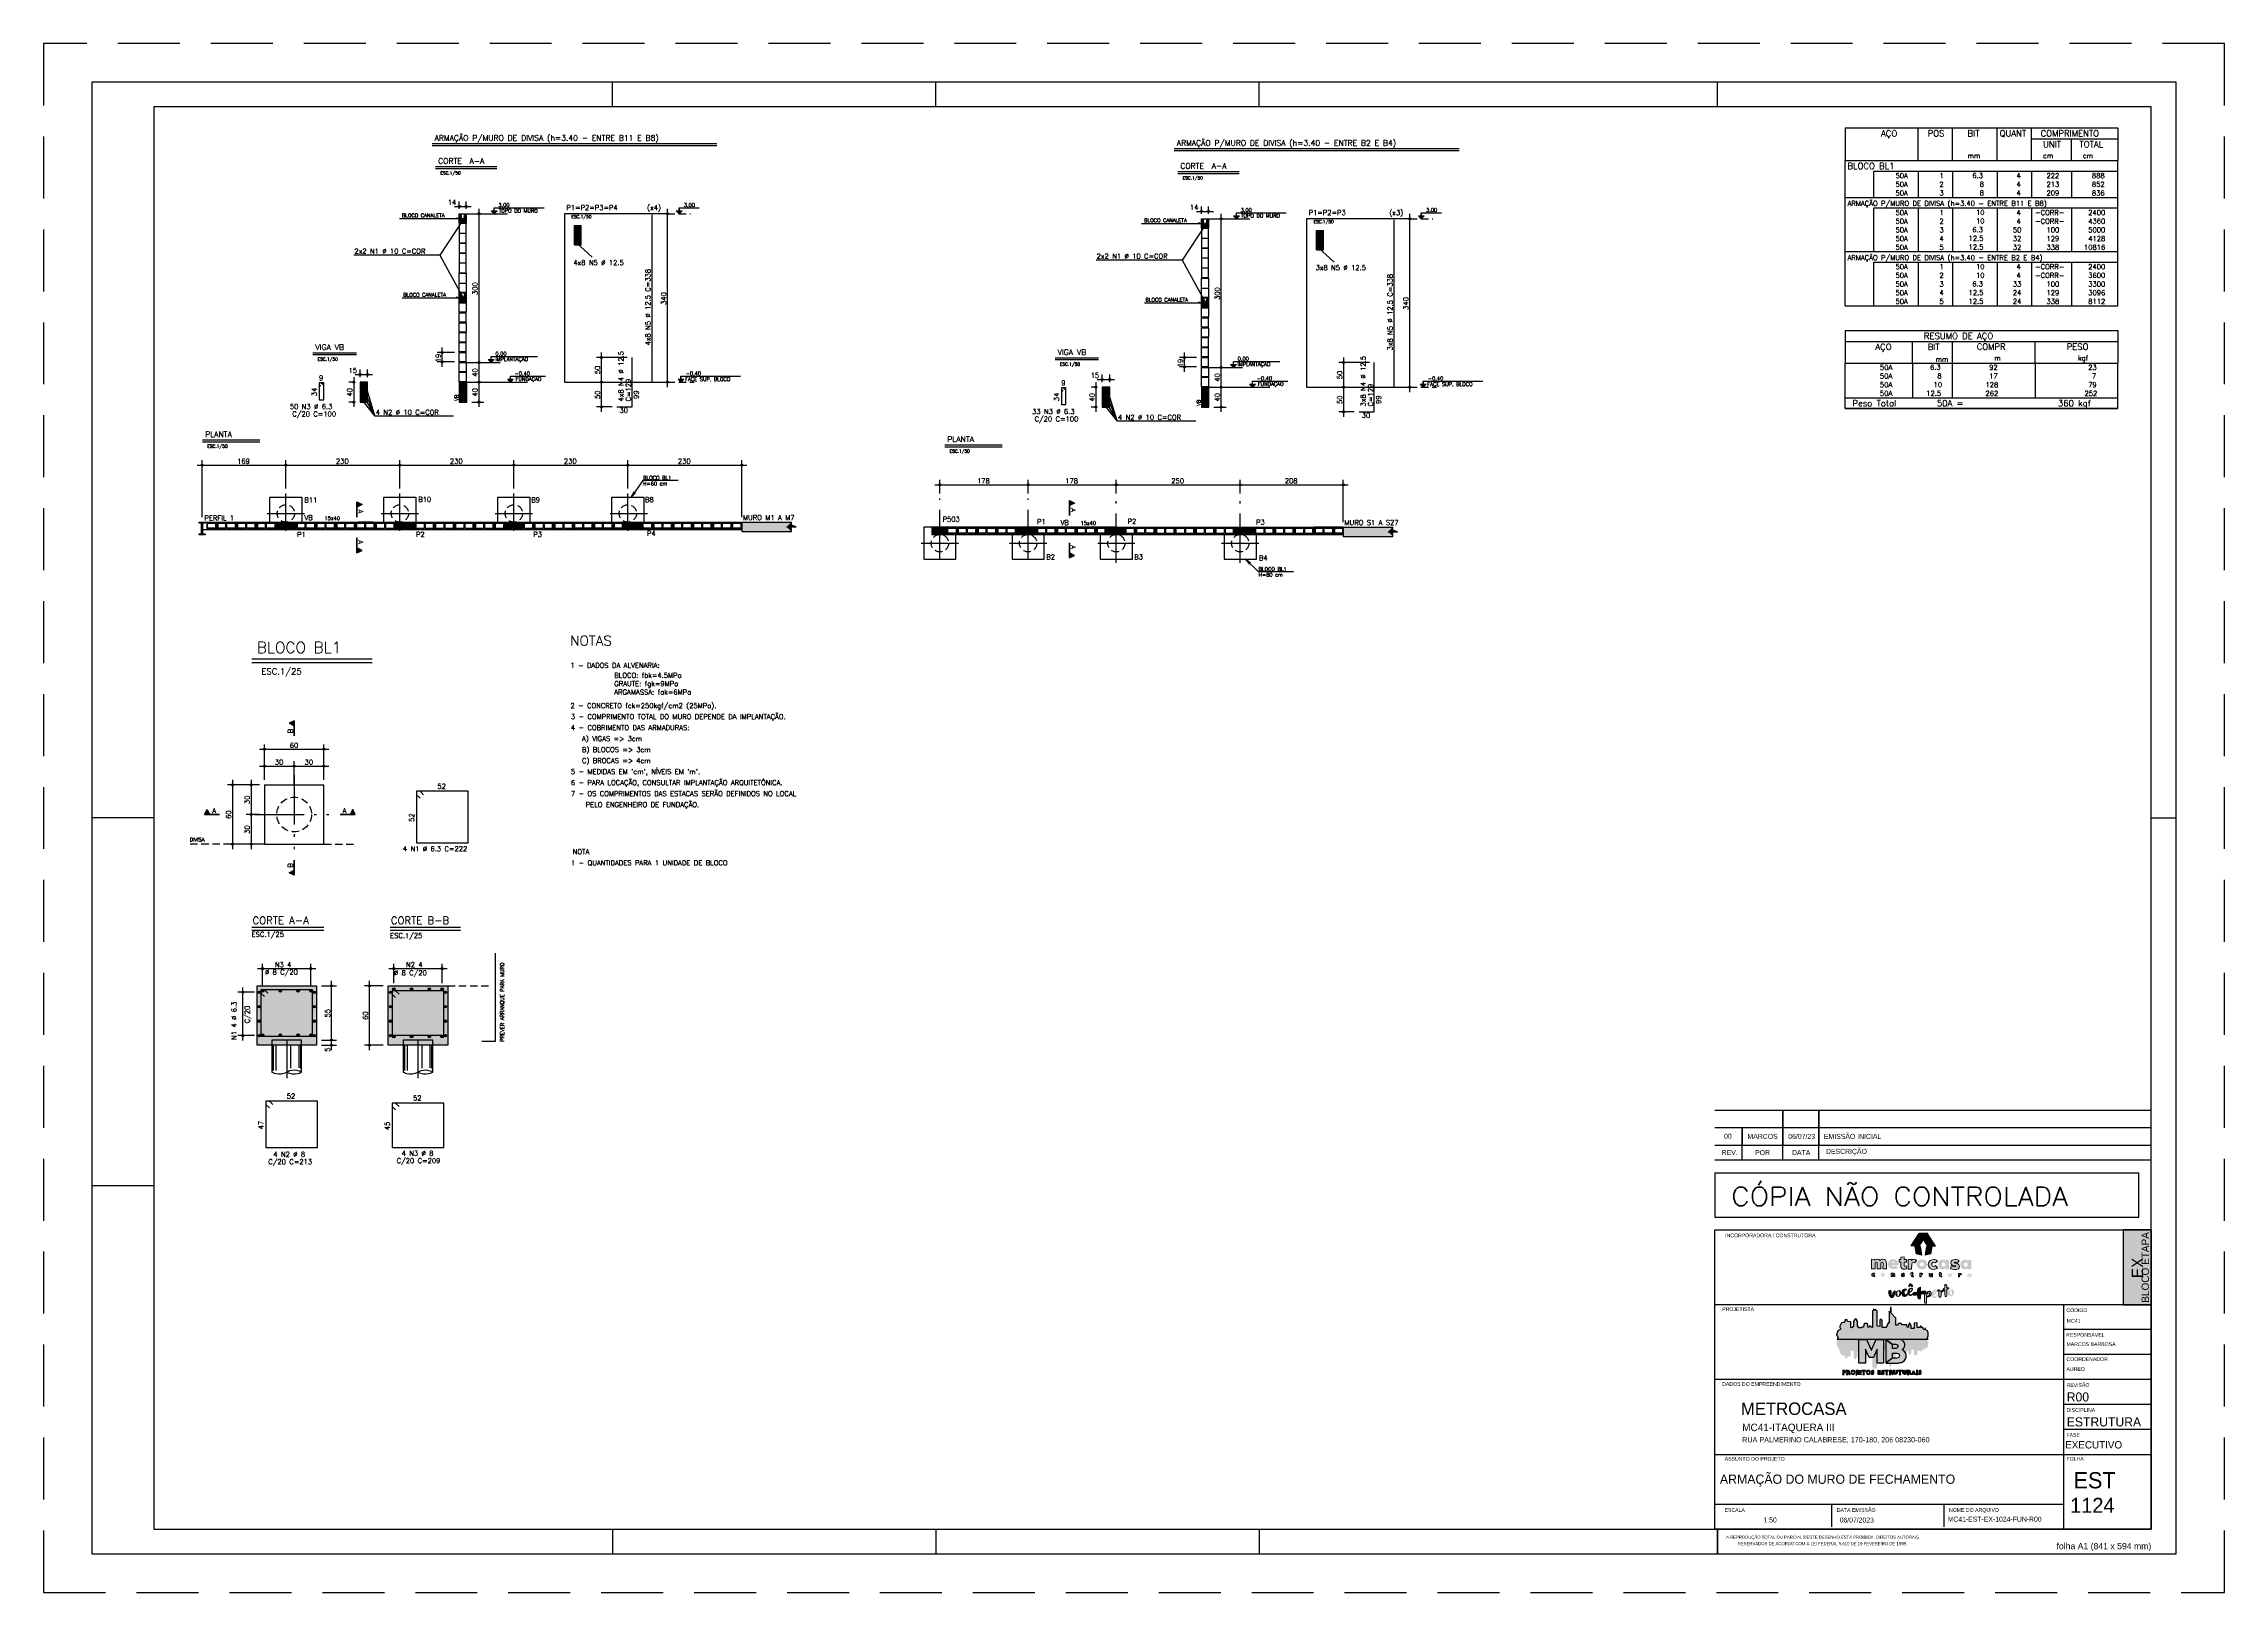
# Model space of a CAD drawing. Extents: x -1.9 to 86, y -1.2 to 61.3.
import ezdxf
from ezdxf.enums import TextEntityAlignment as Align

# ---------------------------------------------------------------- set-up
doc = ezdxf.new("R2010")
doc.units = 0
doc.header["$MEASUREMENT"] = 0
for name, pattern in [('CENTER', [2, 1.25, -0.25, 0.25, -0.25]), ('ESTILO_TQS_0001', [0.45, 0.3, -0.15]), ('ESTILO_TQS_0004', [3.3, 2, -0.4, 0.05, -0.4, 0.05, -0.4]), ('HIDDEN', [0.375, 0.25, -0.125])]:
    doc.linetypes.add(name, pattern=pattern)
doc.layers.get('0').update_dxf_attribs({"linetype": 'CONTINUOUS'})
doc.layers.get('Defpoints').update_dxf_attribs({"linetype": 'CONTINUOUS'})
for name, color, linetype in [('_ARQUIVO', 7, 'CONTINUOUS'), ('ARQ-MAR', 2, 'CONTINUOUS'), ('ARQ_CAR', 7, 'CONTINUOUS'), ('ARQ_CAR-TXT', 7, 'CONTINUOUS'), ('ARQ_FOLHA', 7, 'CONTINUOUS'), ('ARQ_TXT-2', 2, 'CONTINUOUS'), ('ARQ_TXT-4', 4, 'CONTINUOUS'), ('ARQ_VISTA 0', 251, 'CONTINUOUS'), ('H7', 1, 'CONTINUOUS'), ('Layer 1', 7, 'CONTINUOUS'), ('PENA_01', 1, 'CONTINUOUS'), ('PENA_02', 2, 'CONTINUOUS'), ('PENA_03', 3, 'CONTINUOUS'), ('PENA_04', 4, 'CONTINUOUS'), ('PENA_05', 5, 'CONTINUOUS'), ('PENA_06', 6, 'CONTINUOUS'), ('PENA_10', 253, 'CONTINUOUS'), ('PSG-NV1-HTC-251', 251, 'CONTINUOUS'), ('PSG-NV2-FLH-SELO', 1, 'CONTINUOUS'), ('ver', 20, 'CONTINUOUS')]:
    doc.layers.add(name, color=color, linetype=linetype)
doc.styles.add('01-MILLEU', font='GOTHIC.TTF')
doc.styles.add('CARIMBO', font='romans.shx', dxfattribs={"height": 30})
doc.styles.add('R300', font='SIMPLEX.SHX', dxfattribs={"width": 1.1, "height": 5.5})
doc.styles.get("Standard").update_dxf_attribs({"font": 'ROMANS.SHX'})
doc.styles.add('TQS_ARIAL', font='arial.ttf')

# ---------------------------------------------------------------- blocks, each defined once
blk = doc.blocks.new('FOLHA A1 - 841 X 594')
at = {"layer": 'ARQ_FOLHA', "color": 1}
for p, q in [((-631, 584), (-631, 594)), ((-500.5, 584), (-500.5, 594)), ((-370, 584), (-370, 594)), ((-185, 584), (-185, 594)), ((-816, 297), (-841, 297)), ((-10, 297), (0, 297)), ((-816, 148.5), (-841, 148.5)), ((-631, 10), (-631, 0)), ((-500.5, 10), (-500.5, 0)), ((-370, 10), (-370, 0)), ((-185, 10), (-185, 0.5)), ((-185, 0.5), (-185, 10)), ((-185, 9.5), (-185, 0)), ((-185, 9.5), (-185, 0)), ((-185, 0), (-185, 9.5))]:
    blk.add_line(p, q, dxfattribs=at)
for points in [[(-841, 0), (0, 0), (0, 594), (-841, 594)], [(-816, 10), (-10, 10), (-10, 584), (-816, 584)]]:
    blk.add_lwpolyline(points, close=True, dxfattribs=at)
at = {"layer": 'Defpoints', "color": 8, "linetype": 'HIDDEN', "ltscale": 100}
blk.add_lwpolyline([(-860.5, 609.5), (-860.5, -15.5), (19.5, -15.5), (19.5, 609.5)], close=True, dxfattribs=at)
at = {"layer": 'ARQ_FOLHA', "insert": (-10, 4.42), "char_height": 2.5, "width": 84.157, "attachment_point": 3, "style": 'TQS_ARIAL'}
blk.add_mtext('\\pxt3;folha A1 (841 x 594 mm)', dxfattribs=at)
at = {"layer": 'PSG-NV1-HTC-251', "insert": (-185, 10), "char_height": 1.25, "width": 84.6052, "attachment_point": 1, "line_spacing_factor": 1.25, "style": 'CARIMBO'}
blk.add_mtext('\\pxqc;{\\fArial Narrow|b0|i0|c0|p34;\\PA REPRODUÇÃO TOTAL OU PARCIAL DESTE DESENHO ESTÁ PROIBIDA. DIREITOS AUTORAIS \\PRESERVADOS DE ACORDO COM A LEI FEDERAL 9.610 DE 19 FEVEREIRO DE 1998.}', dxfattribs=at)
blk = doc.blocks.new('*U23')
blk.add_blockref('FOLHA A1 - 841 X 594', (0, 0))
blk = doc.blocks.new('*U26')
at = {"layer": 'ARQ_CAR-TXT', "true_color": 0x58ba48}
h = blk.add_hatch(color=85, dxfattribs=at)
h.dxf.hatch_style = 1
h.paths.add_polyline_path([(-11.28, 0), (0, 0), (0, 30), (-11.28, 30)])
at = {"layer": 'ARQ_CAR', "color": 5}
blk.add_lwpolyline([(-11.28, 0), (0, 0), (0, 30), (-11.28, 30)], close=True, dxfattribs=at)
at = {"layer": 'ARQ_CAR-TXT', "color": 4, "style": '01-MILLEU'}
blk.add_text('EX', height=4.614, rotation=90, dxfattribs=at).set_placement((-3.26, 10.64))
at = {"layer": 'ARQ_TXT-2', "style": '01-MILLEU'}
blk.add_text('EXECUTIVO', height=2.95, dxfattribs=at).set_placement((-34.5, -57.63))
blk = doc.blocks.new('METROCASA')
at = {"layer": 'Layer 1', "true_color": 0xed1c24}
h = blk.add_hatch(color=240, dxfattribs=at)
h.dxf.hatch_style = 2
h.paths.add_polyline_path([(-1.29, 0.86), (-1.02, -0.59), (0.13, -0.85), (-0.13, 0.85)])
h.paths.add_polyline_path([(2.84, 0.94), (1.22, 3.51), (-0.37, 3.52), (1.27, 0.94)])
h.paths.add_polyline_path([(-2.08, 0.96), (-0.44, 0.95), (0.36, 2.19), (-0.45, 3.48)])
h.paths.add_polyline_path([(0.77, -0.85), (1.92, -0.6), (2.21, 0.84), (1.05, 0.84)])
at = {"layer": 'Layer 1', "true_color": 0x404041}
h = blk.add_hatch(color=250, dxfattribs=at)
h.dxf.hatch_style = 2
edge = h.paths.add_edge_path()
edge.add_spline(control_points=[(-3.66, -4.74), (-3.71, -4.74), (-3.72, -4.72), (-3.72, -4.71), (-3.72, -4.68), (-3.69, -4.68), (-3.66, -4.68), (-3.6, -4.68), (-3.52, -4.7), (-3.48, -4.72), (-3.48, -4.72), (-3.38, -4.57), (-3.38, -4.57), (-3.44, -4.52), (-3.54, -4.48), (-3.65, -4.48), (-3.81, -4.48), (-3.97, -4.54), (-3.97, -4.71), (-3.97, -4.87), (-3.81, -4.92), (-3.68, -4.93), (-3.63, -4.93), (-3.61, -4.94), (-3.61, -4.97), (-3.61, -4.99), (-3.63, -5), (-3.68, -5), (-3.73, -5), (-3.81, -4.99), (-3.92, -4.92), (-3.92, -4.92), (-4, -5.11), (-4, -5.11), (-3.92, -5.16), (-3.79, -5.2), (-3.67, -5.2), (-3.51, -5.2), (-3.36, -5.14), (-3.35, -4.97), (-3.35, -4.79), (-3.52, -4.75), (-3.66, -4.74)], knot_values=[0, 0, 0, 0, 1, 1, 1, 2, 2, 2, 3, 3, 3, 4, 4, 4, 5, 5, 5, 6, 6, 6, 7, 7, 7, 8, 8, 8, 9, 9, 9, 10, 10, 10, 11, 11, 11, 12, 12, 12, 13, 13, 13, 14, 14, 14, 14], degree=3, periodic=0)
edge = h.paths.add_edge_path()
edge.add_spline(control_points=[(-5.55, -4.47), (-5.62, -4.47), (-5.7, -4.5), (-5.76, -4.56), (-5.76, -4.56), (-5.77, -4.49), (-5.77, -4.49), (-5.77, -4.49), (-6, -4.49), (-6, -4.49), (-6, -4.49), (-6, -5.17), (-6, -5.17), (-6, -5.17), (-5.75, -5.17), (-5.75, -5.17), (-5.75, -5.17), (-5.75, -4.81), (-5.75, -4.81), (-5.75, -4.72), (-5.69, -4.68), (-5.63, -4.68), (-5.58, -4.68), (-5.54, -4.71), (-5.54, -4.79), (-5.54, -4.79), (-5.54, -5.17), (-5.54, -5.17), (-5.54, -5.17), (-5.29, -5.17), (-5.29, -5.17), (-5.29, -5.17), (-5.28, -4.79), (-5.28, -4.79), (-5.28, -4.55), (-5.4, -4.48), (-5.55, -4.47)], knot_values=[0, 0, 0, 0, 1, 1, 1, 2, 2, 2, 3, 3, 3, 4, 4, 4, 5, 5, 5, 6, 6, 6, 7, 7, 7, 8, 8, 8, 9, 9, 9, 10, 10, 10, 11, 11, 11, 12, 12, 12, 12], degree=3, periodic=0)
edge = h.paths.add_edge_path()
edge.add_spline(control_points=[(-7.69, -4.46), (-7.89, -4.46), (-8.08, -4.57), (-8.08, -4.82), (-8.08, -5.06), (-7.89, -5.17), (-7.69, -5.17), (-7.5, -5.18), (-7.3, -5.07), (-7.3, -4.82), (-7.3, -4.57), (-7.49, -4.47), (-7.69, -4.46)], knot_values=[0, 0, 0, 0, 1, 1, 1, 2, 2, 2, 3, 3, 3, 4, 4, 4, 4], degree=3, periodic=0)
edge = h.paths.add_edge_path()
edge.add_spline(control_points=[(-7.69, -4.97), (-7.78, -4.97), (-7.83, -4.9), (-7.83, -4.82), (-7.83, -4.74), (-7.78, -4.67), (-7.69, -4.67), (-7.6, -4.67), (-7.55, -4.74), (-7.55, -4.82), (-7.55, -4.9), (-7.61, -4.97), (-7.69, -4.97)], knot_values=[0, 0, 0, 0, 1, 1, 1, 2, 2, 2, 3, 3, 3, 4, 4, 4, 4], degree=3, periodic=0)
edge = h.paths.add_edge_path()
edge.add_spline(control_points=[(-9.57, -4.95), (-9.67, -4.95), (-9.72, -4.88), (-9.72, -4.81), (-9.72, -4.73), (-9.67, -4.66), (-9.57, -4.66), (-9.53, -4.66), (-9.49, -4.67), (-9.46, -4.71), (-9.46, -4.71), (-9.32, -4.56), (-9.32, -4.56), (-9.39, -4.49), (-9.49, -4.45), (-9.59, -4.45), (-9.78, -4.45), (-9.97, -4.56), (-9.97, -4.81), (-9.97, -5.06), (-9.78, -5.16), (-9.59, -5.16), (-9.48, -5.16), (-9.39, -5.12), (-9.3, -5.05), (-9.3, -5.05), (-9.45, -4.9), (-9.45, -4.9), (-9.48, -4.93), (-9.53, -4.95), (-9.57, -4.95)], knot_values=[0, 0, 0, 0, 1, 1, 1, 2, 2, 2, 3, 3, 3, 4, 4, 4, 5, 5, 5, 6, 6, 6, 7, 7, 7, 8, 8, 8, 9, 9, 9, 10, 10, 10, 10], degree=3, periodic=0)
edge = h.paths.add_edge_path()
edge.add_spline(control_points=[(-1.68, -5), (-1.72, -5), (-1.74, -4.98), (-1.74, -4.93), (-1.74, -4.93), (-1.74, -4.71), (-1.74, -4.71), (-1.74, -4.71), (-1.59, -4.71), (-1.59, -4.71), (-1.59, -4.71), (-1.59, -4.52), (-1.59, -4.52), (-1.59, -4.52), (-1.74, -4.52), (-1.74, -4.52), (-1.74, -4.52), (-1.74, -4.32), (-1.74, -4.32), (-1.74, -4.32), (-1.99, -4.34), (-1.99, -4.34), (-1.99, -4.34), (-1.99, -4.51), (-1.99, -4.51), (-1.99, -4.51), (-2.1, -4.51), (-2.1, -4.51), (-2.1, -4.51), (-2.1, -4.71), (-2.1, -4.71), (-2.1, -4.71), (-1.99, -4.71), (-1.99, -4.71), (-1.99, -4.71), (-1.99, -4.93), (-1.99, -4.93), (-2, -5.14), (-1.88, -5.21), (-1.74, -5.21), (-1.67, -5.21), (-1.61, -5.19), (-1.55, -5.16), (-1.55, -5.16), (-1.6, -4.97), (-1.6, -4.97), (-1.62, -4.99), (-1.65, -5), (-1.68, -5)], knot_values=[0, 0, 0, 0, 1, 1, 1, 2, 2, 2, 3, 3, 3, 4, 4, 4, 5, 5, 5, 6, 6, 6, 7, 7, 7, 8, 8, 8, 9, 9, 9, 10, 10, 10, 11, 11, 11, 12, 12, 12, 13, 13, 13, 14, 14, 14, 15, 15, 15, 16, 16, 16, 16], degree=3, periodic=0)
edge = h.paths.add_edge_path()
edge.add_spline(control_points=[(9.78, -4.57), (9.78, -4.57), (9.77, -4.65), (9.77, -4.65), (9.73, -4.59), (9.66, -4.56), (9.57, -4.56), (9.37, -4.56), (9.24, -4.71), (9.24, -4.91), (9.24, -5.11), (9.35, -5.25), (9.55, -5.26), (9.62, -5.27), (9.71, -5.24), (9.77, -5.18), (9.77, -5.18), (9.78, -5.25), (9.78, -5.25), (9.78, -5.25), (10.01, -5.25), (10.01, -5.25), (10.01, -5.25), (10.02, -4.57), (10.02, -4.57), (10.02, -4.57), (9.78, -4.57), (9.78, -4.57)], knot_values=[0, 0, 0, 0, 1, 1, 1, 2, 2, 2, 3, 3, 3, 4, 4, 4, 5, 5, 5, 6, 6, 6, 7, 7, 7, 8, 8, 8, 9, 9, 9, 9], degree=3, periodic=0)
edge = h.paths.add_edge_path()
edge.add_spline(control_points=[(9.62, -5.06), (9.55, -5.06), (9.49, -5), (9.49, -4.91), (9.49, -4.82), (9.55, -4.76), (9.62, -4.76), (9.71, -4.76), (9.76, -4.82), (9.76, -4.91), (9.76, -4.99), (9.71, -5.06), (9.62, -5.06)], knot_values=[0, 0, 0, 0, 1, 1, 1, 2, 2, 2, 3, 3, 3, 4, 4, 4, 4], degree=3, periodic=0)
edge = h.paths.add_edge_path()
edge.add_spline(control_points=[(7.69, -4.64), (7.69, -4.64), (7.68, -4.56), (7.68, -4.56), (7.68, -4.56), (7.45, -4.56), (7.45, -4.56), (7.45, -4.56), (7.45, -5.24), (7.45, -5.24), (7.45, -5.24), (7.7, -5.24), (7.7, -5.24), (7.7, -5.24), (7.7, -4.89), (7.7, -4.89), (7.7, -4.8), (7.76, -4.76), (7.82, -4.76), (7.86, -4.76), (7.89, -4.77), (7.93, -4.8), (7.93, -4.8), (8.04, -4.62), (8.04, -4.62), (7.99, -4.57), (7.93, -4.55), (7.86, -4.55), (7.79, -4.55), (7.73, -4.57), (7.69, -4.64)], knot_values=[0, 0, 0, 0, 1, 1, 1, 2, 2, 2, 3, 3, 3, 4, 4, 4, 5, 5, 5, 6, 6, 6, 7, 7, 7, 8, 8, 8, 9, 9, 9, 10, 10, 10, 10], degree=3, periodic=0)
edge = h.paths.add_edge_path()
edge.add_spline(control_points=[(5.76, -4.54), (5.56, -4.54), (5.37, -4.64), (5.37, -4.89), (5.37, -5.14), (5.56, -5.24), (5.75, -5.25), (5.95, -5.25), (6.14, -5.14), (6.14, -4.89), (6.15, -4.65), (5.96, -4.54), (5.76, -4.54)], knot_values=[0, 0, 0, 0, 1, 1, 1, 2, 2, 2, 3, 3, 3, 4, 4, 4, 4], degree=3, periodic=0)
edge = h.paths.add_edge_path()
edge.add_spline(control_points=[(5.76, -5.04), (5.67, -5.04), (5.62, -4.97), (5.62, -4.89), (5.62, -4.81), (5.67, -4.74), (5.76, -4.74), (5.85, -4.74), (5.9, -4.81), (5.9, -4.89), (5.9, -4.97), (5.84, -5.04), (5.76, -5.04)], knot_values=[0, 0, 0, 0, 1, 1, 1, 2, 2, 2, 3, 3, 3, 4, 4, 4, 4], degree=3, periodic=0)
edge = h.paths.add_edge_path()
edge.add_spline(control_points=[(4, -5.03), (3.96, -5.03), (3.94, -5.01), (3.93, -4.96), (3.93, -4.96), (3.94, -4.74), (3.94, -4.74), (3.94, -4.74), (4.09, -4.74), (4.09, -4.74), (4.09, -4.74), (4.09, -4.55), (4.09, -4.55), (4.09, -4.55), (3.94, -4.55), (3.94, -4.55), (3.94, -4.55), (3.94, -4.35), (3.94, -4.35), (3.94, -4.35), (3.69, -4.38), (3.69, -4.38), (3.69, -4.38), (3.69, -4.54), (3.69, -4.54), (3.69, -4.54), (3.58, -4.54), (3.58, -4.54), (3.58, -4.54), (3.58, -4.74), (3.58, -4.74), (3.58, -4.74), (3.69, -4.74), (3.69, -4.74), (3.69, -4.74), (3.68, -4.96), (3.68, -4.96), (3.68, -5.17), (3.8, -5.24), (3.93, -5.24), (4, -5.24), (4.07, -5.22), (4.13, -5.19), (4.13, -5.19), (4.08, -5), (4.08, -5), (4.05, -5.02), (4.03, -5.03), (4, -5.03)], knot_values=[0, 0, 0, 0, 1, 1, 1, 2, 2, 2, 3, 3, 3, 4, 4, 4, 5, 5, 5, 6, 6, 6, 7, 7, 7, 8, 8, 8, 9, 9, 9, 10, 10, 10, 11, 11, 11, 12, 12, 12, 13, 13, 13, 14, 14, 14, 15, 15, 15, 16, 16, 16, 16], degree=3, periodic=0)
edge = h.paths.add_edge_path()
edge.add_spline(control_points=[(2.03, -4.89), (2.03, -4.98), (1.97, -5.02), (1.91, -5.02), (1.87, -5.02), (1.82, -4.99), (1.82, -4.9), (1.82, -4.9), (1.82, -4.53), (1.82, -4.53), (1.82, -4.53), (1.57, -4.53), (1.57, -4.53), (1.57, -4.53), (1.57, -4.9), (1.57, -4.9), (1.57, -5.15), (1.69, -5.22), (1.83, -5.22), (1.9, -5.23), (1.99, -5.2), (2.05, -5.14), (2.05, -5.14), (2.06, -5.21), (2.06, -5.21), (2.06, -5.21), (2.28, -5.21), (2.28, -5.21), (2.28, -5.21), (2.28, -4.53), (2.28, -4.53), (2.28, -4.53), (2.03, -4.53), (2.03, -4.53), (2.03, -4.53), (2.03, -4.89), (2.03, -4.89)], knot_values=[0, 0, 0, 0, 1, 1, 1, 2, 2, 2, 3, 3, 3, 4, 4, 4, 5, 5, 5, 6, 6, 6, 7, 7, 7, 8, 8, 8, 9, 9, 9, 10, 10, 10, 11, 11, 11, 12, 12, 12, 12], degree=3, periodic=0)
edge = h.paths.add_edge_path()
edge.add_spline(control_points=[(-0.02, -4.59), (-0.02, -4.59), (-0.04, -4.52), (-0.04, -4.52), (-0.04, -4.52), (-0.26, -4.52), (-0.26, -4.52), (-0.26, -4.52), (-0.27, -5.2), (-0.27, -5.2), (-0.27, -5.2), (-0.02, -5.2), (-0.02, -5.2), (-0.02, -5.2), (-0.01, -4.85), (-0.01, -4.85), (-0.01, -4.76), (0.04, -4.72), (0.1, -4.72), (0.15, -4.72), (0.18, -4.73), (0.22, -4.76), (0.22, -4.76), (0.32, -4.58), (0.32, -4.58), (0.28, -4.53), (0.21, -4.51), (0.14, -4.5), (0.08, -4.5), (0.01, -4.53), (-0.02, -4.59)], knot_values=[0, 0, 0, 0, 1, 1, 1, 2, 2, 2, 3, 3, 3, 4, 4, 4, 5, 5, 5, 6, 6, 6, 7, 7, 7, 8, 8, 8, 9, 9, 9, 10, 10, 10, 10], degree=3, periodic=0)
at = {"layer": 'Layer 1', "true_color": 0xed1c24}
h = blk.add_hatch(color=240, dxfattribs=at)
h.dxf.hatch_style = 2
edge = h.paths.add_edge_path()
edge.add_spline(control_points=[(-1.94, -1.96), (-1.94, -1.96), (-1.98, -1.76), (-1.98, -1.76), (-1.98, -1.76), (-2.62, -1.75), (-2.62, -1.75), (-2.62, -1.75), (-2.63, -3.66), (-2.63, -3.66), (-2.63, -3.66), (-1.92, -3.66), (-1.92, -3.66), (-1.92, -3.66), (-1.91, -2.67), (-1.91, -2.67), (-1.91, -2.42), (-1.76, -2.31), (-1.58, -2.31), (-1.46, -2.31), (-1.38, -2.34), (-1.26, -2.43), (-1.26, -2.43), (-0.98, -1.92), (-0.98, -1.92), (-1.1, -1.79), (-1.28, -1.71), (-1.48, -1.71), (-1.66, -1.71), (-1.84, -1.79), (-1.94, -1.96)], knot_values=[0, 0, 0, 0, 1, 1, 1, 2, 2, 2, 3, 3, 3, 4, 4, 4, 5, 5, 5, 6, 6, 6, 7, 7, 7, 8, 8, 8, 9, 9, 9, 10, 10, 10, 10], degree=3, periodic=0)
edge = h.paths.add_edge_path()
edge.add_spline(control_points=[(-5.6, -1.69), (-6.11, -1.69), (-6.66, -1.99), (-6.66, -2.69), (-6.67, -3.38), (-6.16, -3.68), (-5.56, -3.68), (-5.23, -3.68), (-4.92, -3.58), (-4.69, -3.37), (-4.69, -3.37), (-5.04, -2.98), (-5.04, -2.98), (-5.16, -3.07), (-5.32, -3.13), (-5.53, -3.13), (-5.68, -3.13), (-5.9, -3.06), (-5.95, -2.89), (-5.95, -2.89), (-4.62, -2.89), (-4.62, -2.89), (-4.45, -2.14), (-4.92, -1.69), (-5.6, -1.69)], knot_values=[0, 0, 0, 0, 1, 1, 1, 2, 2, 2, 3, 3, 3, 4, 4, 4, 5, 5, 5, 6, 6, 6, 7, 7, 7, 8, 8, 8, 8], degree=3, periodic=0)
edge = h.paths.add_edge_path()
edge.add_spline(control_points=[(-5.94, -2.43), (-5.89, -2.12), (-5.27, -2.13), (-5.25, -2.43), (-5.25, -2.43), (-5.94, -2.43), (-5.94, -2.43)], knot_values=[0, 0, 0, 0, 1, 1, 1, 2, 2, 2, 2], degree=3, periodic=0)
edge = h.paths.add_edge_path()
edge.add_spline(control_points=[(4.86, -2), (4.76, -1.84), (4.58, -1.75), (4.31, -1.75), (3.75, -1.74), (3.38, -2.17), (3.38, -2.74), (3.37, -3.29), (3.68, -3.69), (4.24, -3.73), (4.45, -3.74), (4.71, -3.67), (4.87, -3.49), (4.87, -3.49), (4.9, -3.7), (4.9, -3.7), (4.9, -3.7), (5.56, -3.7), (5.56, -3.7), (5.56, -3.7), (5.57, -1.8), (5.57, -1.8), (5.57, -1.8), (4.9, -1.79), (4.9, -1.79), (4.9, -1.79), (4.86, -2), (4.86, -2)], knot_values=[0, 0, 0, 0, 1, 1, 1, 2, 2, 2, 3, 3, 3, 4, 4, 4, 5, 5, 5, 6, 6, 6, 7, 7, 7, 8, 8, 8, 9, 9, 9, 9], degree=3, periodic=0)
edge = h.paths.add_edge_path()
edge.add_spline(control_points=[(4.46, -3.16), (4.25, -3.16), (4.08, -3.01), (4.08, -2.74), (4.08, -2.47), (4.25, -2.32), (4.47, -2.32), (4.72, -2.32), (4.86, -2.49), (4.86, -2.74), (4.86, -2.97), (4.7, -3.16), (4.46, -3.16)], knot_values=[0, 0, 0, 0, 1, 1, 1, 2, 2, 2, 3, 3, 3, 4, 4, 4, 4], degree=3, periodic=0)
edge = h.paths.add_edge_path()
edge.add_spline(control_points=[(-7.68, -1.68), (-7.94, -1.68), (-8.15, -1.76), (-8.31, -1.95), (-8.4, -1.77), (-8.59, -1.69), (-8.78, -1.68), (-8.98, -1.68), (-9.19, -1.76), (-9.31, -1.92), (-9.31, -1.92), (-9.36, -1.72), (-9.36, -1.72), (-9.36, -1.72), (-9.95, -1.71), (-9.95, -1.71), (-9.95, -1.71), (-9.96, -3.62), (-9.96, -3.62), (-9.96, -3.62), (-9.26, -3.62), (-9.26, -3.62), (-9.26, -3.62), (-9.25, -2.58), (-9.25, -2.58), (-9.25, -2.37), (-9.12, -2.27), (-9, -2.27), (-8.87, -2.27), (-8.8, -2.35), (-8.8, -2.57), (-8.8, -2.57), (-8.81, -3.62), (-8.81, -3.62), (-8.81, -3.62), (-8.11, -3.63), (-8.11, -3.63), (-8.11, -3.63), (-8.1, -2.58), (-8.1, -2.58), (-8.1, -2.37), (-7.98, -2.29), (-7.86, -2.29), (-7.75, -2.29), (-7.66, -2.37), (-7.66, -2.57), (-7.66, -2.57), (-7.67, -3.63), (-7.67, -3.63), (-7.67, -3.63), (-6.96, -3.63), (-6.96, -3.63), (-6.96, -3.63), (-6.95, -2.57), (-6.95, -2.57), (-6.95, -1.94), (-7.26, -1.68), (-7.68, -1.68)], knot_values=[0, 0, 0, 0, 1, 1, 1, 2, 2, 2, 3, 3, 3, 4, 4, 4, 5, 5, 5, 6, 6, 6, 7, 7, 7, 8, 8, 8, 9, 9, 9, 10, 10, 10, 11, 11, 11, 12, 12, 12, 13, 13, 13, 14, 14, 14, 15, 15, 15, 16, 16, 16, 17, 17, 17, 18, 18, 18, 19, 19, 19, 19], degree=3, periodic=0)
edge = h.paths.add_edge_path()
edge.add_spline(control_points=[(-3.23, -3.11), (-3.34, -3.11), (-3.41, -3.06), (-3.42, -2.93), (-3.42, -2.93), (-3.41, -2.3), (-3.41, -2.3), (-3.41, -2.3), (-2.98, -2.3), (-2.98, -2.3), (-2.98, -2.3), (-2.98, -1.76), (-2.98, -1.76), (-2.98, -1.76), (-3.41, -1.76), (-3.41, -1.76), (-3.41, -1.76), (-3.4, -1.21), (-3.4, -1.21), (-3.4, -1.21), (-4.11, -1.28), (-4.11, -1.28), (-4.11, -1.28), (-4.11, -1.76), (-4.11, -1.76), (-4.11, -1.76), (-4.42, -1.75), (-4.42, -1.75), (-4.42, -1.75), (-4.42, -2.3), (-4.42, -2.3), (-4.42, -2.3), (-4.11, -2.3), (-4.11, -2.3), (-4.11, -2.3), (-4.12, -2.92), (-4.12, -2.92), (-4.13, -3.52), (-3.79, -3.69), (-3.42, -3.7), (-3.22, -3.7), (-3.03, -3.66), (-2.87, -3.57), (-2.87, -3.57), (-3.02, -3.05), (-3.02, -3.05), (-3.08, -3.09), (-3.16, -3.11), (-3.23, -3.11)], knot_values=[0, 0, 0, 0, 1, 1, 1, 2, 2, 2, 3, 3, 3, 4, 4, 4, 5, 5, 5, 6, 6, 6, 7, 7, 7, 8, 8, 8, 9, 9, 9, 10, 10, 10, 11, 11, 11, 12, 12, 12, 13, 13, 13, 14, 14, 14, 15, 15, 15, 16, 16, 16, 16], degree=3, periodic=0)
edge = h.paths.add_edge_path()
edge.add_spline(control_points=[(2.53, -3.13), (2.26, -3.13), (2.12, -2.94), (2.12, -2.74), (2.12, -2.5), (2.27, -2.3), (2.54, -2.3), (2.66, -2.3), (2.77, -2.35), (2.86, -2.44), (2.86, -2.44), (3.24, -2.04), (3.24, -2.04), (3.04, -1.84), (2.77, -1.74), (2.5, -1.74), (1.96, -1.73), (1.43, -2.04), (1.42, -2.73), (1.42, -3.44), (1.94, -3.72), (2.5, -3.72), (2.78, -3.72), (3.06, -3.6), (3.28, -3.4), (3.28, -3.4), (2.88, -2.98), (2.88, -2.98), (2.79, -3.08), (2.66, -3.13), (2.53, -3.13)], knot_values=[0, 0, 0, 0, 1, 1, 1, 2, 2, 2, 3, 3, 3, 4, 4, 4, 5, 5, 5, 6, 6, 6, 7, 7, 7, 8, 8, 8, 9, 9, 9, 10, 10, 10, 10], degree=3, periodic=0)
edge = h.paths.add_edge_path()
edge.add_spline(control_points=[(9.37, -1.82), (9.37, -1.82), (9.33, -2.02), (9.33, -2.02), (9.23, -1.87), (9.04, -1.77), (8.77, -1.77), (8.22, -1.77), (7.85, -2.2), (7.84, -2.76), (7.84, -3.31), (8.15, -3.71), (8.71, -3.75), (8.92, -3.76), (9.17, -3.7), (9.34, -3.51), (9.34, -3.51), (9.37, -3.72), (9.37, -3.72), (9.37, -3.72), (10.02, -3.72), (10.02, -3.72), (10.02, -3.72), (10.03, -1.82), (10.03, -1.82), (10.03, -1.82), (9.37, -1.82), (9.37, -1.82)], knot_values=[0, 0, 0, 0, 1, 1, 1, 2, 2, 2, 3, 3, 3, 4, 4, 4, 5, 5, 5, 6, 6, 6, 7, 7, 7, 8, 8, 8, 9, 9, 9, 9], degree=3, periodic=0)
edge = h.paths.add_edge_path()
edge.add_spline(control_points=[(8.93, -3.18), (8.71, -3.18), (8.55, -3.03), (8.55, -2.76), (8.55, -2.5), (8.72, -2.34), (8.93, -2.35), (9.18, -2.35), (9.32, -2.51), (9.32, -2.77), (9.32, -2.99), (9.17, -3.18), (8.93, -3.18)], knot_values=[0, 0, 0, 0, 1, 1, 1, 2, 2, 2, 3, 3, 3, 4, 4, 4, 4], degree=3, periodic=0)
edge = h.paths.add_edge_path()
edge.add_spline(control_points=[(6.78, -2.48), (6.66, -2.48), (6.63, -2.42), (6.63, -2.39), (6.63, -2.32), (6.7, -2.29), (6.8, -2.3), (6.96, -2.29), (7.18, -2.35), (7.28, -2.41), (7.28, -2.41), (7.58, -1.99), (7.58, -1.99), (7.4, -1.85), (7.12, -1.76), (6.81, -1.76), (6.36, -1.75), (5.93, -1.92), (5.93, -2.38), (5.92, -2.84), (6.37, -2.99), (6.74, -3), (6.88, -3.02), (6.94, -3.05), (6.94, -3.11), (6.94, -3.17), (6.87, -3.2), (6.75, -3.2), (6.59, -3.19), (6.36, -3.18), (6.07, -2.98), (6.07, -2.98), (5.84, -3.5), (5.84, -3.5), (6.05, -3.66), (6.43, -3.75), (6.76, -3.76), (7.22, -3.76), (7.65, -3.58), (7.65, -3.11), (7.65, -2.61), (7.17, -2.49), (6.78, -2.48)], knot_values=[0, 0, 0, 0, 1, 1, 1, 2, 2, 2, 3, 3, 3, 4, 4, 4, 5, 5, 5, 6, 6, 6, 7, 7, 7, 8, 8, 8, 9, 9, 9, 10, 10, 10, 11, 11, 11, 12, 12, 12, 13, 13, 13, 14, 14, 14, 14], degree=3, periodic=0)
edge = h.paths.add_edge_path()
edge.add_spline(control_points=[(0.13, -1.72), (-0.42, -1.72), (-0.95, -2.01), (-0.96, -2.72), (-0.96, -3.41), (-0.42, -3.71), (0.12, -3.72), (0.66, -3.72), (1.21, -3.42), (1.22, -2.73), (1.22, -2.03), (0.7, -1.73), (0.13, -1.72)], knot_values=[0, 0, 0, 0, 1, 1, 1, 2, 2, 2, 3, 3, 3, 4, 4, 4, 4], degree=3, periodic=0)
edge = h.paths.add_edge_path()
edge.add_spline(control_points=[(0.13, -3.13), (-0.12, -3.13), (-0.27, -2.94), (-0.26, -2.72), (-0.26, -2.5), (-0.12, -2.3), (0.13, -2.31), (0.38, -2.31), (0.52, -2.5), (0.52, -2.72), (0.52, -2.96), (0.37, -3.14), (0.13, -3.13)], knot_values=[0, 0, 0, 0, 1, 1, 1, 2, 2, 2, 3, 3, 3, 4, 4, 4, 4], degree=3, periodic=0)
at = {"layer": 'Layer 1', "true_color": 0x404041}
h = blk.add_hatch(color=250, dxfattribs=at)
h.dxf.hatch_style = 2
edge = h.paths.add_edge_path()
edge.add_spline(control_points=[(-2.43, -7.17), (-2.4, -7.16), (-2.38, -7.15), (-2.36, -7.14), (-2.33, -7.13), (-2.31, -7.11), (-2.3, -7.09), (-2.28, -7.07), (-2.26, -7.04), (-2.24, -7.01), (-2.22, -6.98), (-2.2, -6.95), (-2.17, -6.92), (-2.15, -6.93), (-2.11, -6.95), (-2.08, -6.98), (-2.05, -7.01), (-2.01, -7.04), (-1.98, -7.06), (-1.94, -7.09), (-1.9, -7.11), (-1.87, -7.13), (-1.84, -7.14), (-1.81, -7.14), (-1.78, -7.12), (-1.75, -7.1), (-1.75, -7.07), (-1.76, -7.02), (-1.78, -6.98), (-1.8, -6.94), (-1.84, -6.89), (-1.87, -6.84), (-1.91, -6.8), (-1.96, -6.76), (-2, -6.72), (-2.04, -6.69), (-2.07, -6.68), (-2.11, -6.66), (-2.15, -6.65), (-2.18, -6.64), (-2.21, -6.64), (-2.24, -6.64), (-2.26, -6.65), (-2.29, -6.66), (-2.31, -6.68), (-2.33, -6.71), (-2.35, -6.73), (-2.36, -6.77), (-2.38, -6.82), (-2.4, -6.84), (-2.41, -6.87), (-2.43, -6.91), (-2.44, -6.95), (-2.46, -6.99), (-2.47, -7.03), (-2.48, -7.07), (-2.48, -7.11), (-2.48, -7.14), (-2.47, -7.16), (-2.46, -7.18), (-2.43, -7.17)], knot_values=[0, 0, 0, 0, 1, 1, 1, 2, 2, 2, 3, 3, 3, 4, 4, 4, 5, 5, 5, 6, 6, 6, 7, 7, 7, 8, 8, 8, 9, 9, 9, 10, 10, 10, 11, 11, 11, 12, 12, 12, 13, 13, 13, 14, 14, 14, 15, 15, 15, 16, 16, 16, 17, 17, 17, 18, 18, 18, 19, 19, 19, 20, 20, 20, 20], degree=3, periodic=0)
edge = h.paths.add_edge_path()
edge.add_spline(control_points=[(-5.26, -8.04), (-5.28, -8.03), (-5.33, -8.05), (-5.4, -8.1), (-5.49, -8.17), (-5.55, -8.25), (-5.6, -8.35), (-5.65, -8.45), (-5.69, -8.55), (-5.71, -8.65), (-5.74, -8.76), (-5.76, -8.85), (-5.77, -8.93), (-5.78, -9.02), (-5.8, -9.07), (-5.81, -9.1), (-5.83, -9.13), (-5.85, -9.12), (-5.88, -9.08), (-5.91, -9.04), (-5.94, -8.98), (-5.97, -8.89), (-6, -8.8), (-6.02, -8.7), (-6.04, -8.57), (-6.05, -8.44), (-6.05, -8.3), (-6.03, -8.14), (-6.03, -8.11), (-6.04, -8.08), (-6.06, -8.06), (-6.09, -8.03), (-6.12, -8.01), (-6.16, -8), (-6.2, -7.98), (-6.25, -7.98), (-6.3, -7.98), (-6.35, -7.99), (-6.4, -8), (-6.45, -8.03), (-6.48, -8.05), (-6.5, -8.08), (-6.52, -8.13), (-6.53, -8.18), (-6.53, -8.24), (-6.53, -8.31), (-6.53, -8.38), (-6.52, -8.45), (-6.5, -8.52), (-6.49, -8.6), (-6.47, -8.67), (-6.45, -8.74), (-6.43, -8.81), (-6.41, -8.87), (-6.39, -8.93), (-6.36, -8.98), (-6.34, -9.03), (-6.32, -9.05), (-6.29, -9.1), (-6.26, -9.14), (-6.23, -9.18), (-6.19, -9.23), (-6.16, -9.27), (-6.11, -9.3), (-6.07, -9.34), (-6.02, -9.36), (-5.96, -9.37), (-5.9, -9.38), (-5.83, -9.38), (-5.75, -9.35), (-5.71, -9.34), (-5.67, -9.31), (-5.63, -9.25), (-5.58, -9.19), (-5.54, -9.12), (-5.51, -9.05), (-5.47, -8.98), (-5.44, -8.9), (-5.41, -8.82), (-5.38, -8.74), (-5.36, -8.67), (-5.34, -8.61), (-5.32, -8.53), (-5.29, -8.44), (-5.27, -8.36), (-5.25, -8.27), (-5.23, -8.2), (-5.23, -8.15), (-5.22, -8.09), (-5.23, -8.06), (-5.26, -8.04)], knot_values=[0, 0, 0, 0, 1, 1, 1, 2, 2, 2, 3, 3, 3, 4, 4, 4, 5, 5, 5, 6, 6, 6, 7, 7, 7, 8, 8, 8, 9, 9, 9, 10, 10, 10, 11, 11, 11, 12, 12, 12, 13, 13, 13, 14, 14, 14, 15, 15, 15, 16, 16, 16, 17, 17, 17, 18, 18, 18, 19, 19, 19, 20, 20, 20, 21, 21, 21, 22, 22, 22, 23, 23, 23, 24, 24, 24, 25, 25, 25, 26, 26, 26, 27, 27, 27, 28, 28, 28, 29, 29, 29, 30, 30, 30, 30], degree=3, periodic=0)
edge = h.paths.add_edge_path()
edge.add_spline(control_points=[(-1.57, -8.39), (-1.57, -8.35), (-1.58, -8.33), (-1.6, -8.33), (-1.62, -8.34), (-1.64, -8.36), (-1.66, -8.39), (-1.68, -8.43), (-1.71, -8.47), (-1.75, -8.52), (-1.78, -8.56), (-1.82, -8.61), (-1.87, -8.65), (-1.92, -8.7), (-1.99, -8.73), (-2.07, -8.75), (-2.11, -8.76), (-2.14, -8.76), (-2.17, -8.75), (-2.19, -8.74), (-2.22, -8.73), (-2.24, -8.72), (-2.26, -8.7), (-2.27, -8.68), (-2.28, -8.66), (-2.3, -8.64), (-2.31, -8.61), (-2.31, -8.59), (-2.33, -8.53), (-2.34, -8.45), (-2.33, -8.37), (-2.27, -8.37), (-2.2, -8.36), (-2.14, -8.33), (-2.08, -8.31), (-2.02, -8.28), (-1.96, -8.23), (-1.89, -8.19), (-1.83, -8.12), (-1.77, -8.03), (-1.71, -7.95), (-1.68, -7.87), (-1.66, -7.8), (-1.65, -7.72), (-1.65, -7.65), (-1.67, -7.59), (-1.69, -7.53), (-1.72, -7.48), (-1.77, -7.45), (-1.81, -7.41), (-1.87, -7.39), (-1.93, -7.39), (-2, -7.4), (-2.06, -7.41), (-2.13, -7.43), (-2.2, -7.44), (-2.26, -7.47), (-2.32, -7.5), (-2.38, -7.53), (-2.44, -7.57), (-2.49, -7.62), (-2.54, -7.67), (-2.58, -7.72), (-2.62, -7.78), (-2.66, -7.87), (-2.7, -7.94), (-2.72, -8.02), (-2.74, -8.1), (-2.75, -8.16), (-2.76, -8.22), (-2.77, -8.29), (-2.77, -8.36), (-2.76, -8.42), (-2.75, -8.52), (-2.72, -8.62), (-2.68, -8.71), (-2.65, -8.78), (-2.6, -8.86), (-2.54, -8.92), (-2.47, -8.99), (-2.39, -9.03), (-2.28, -9.05), (-2.17, -9.07), (-2.07, -9.07), (-1.98, -9.04), (-1.9, -9.01), (-1.83, -8.97), (-1.78, -8.91), (-1.72, -8.86), (-1.68, -8.8), (-1.64, -8.73), (-1.61, -8.66), (-1.59, -8.6), (-1.58, -8.54), (-1.57, -8.48), (-1.56, -8.43), (-1.57, -8.39)], knot_values=[0, 0, 0, 0, 1, 1, 1, 2, 2, 2, 3, 3, 3, 4, 4, 4, 5, 5, 5, 6, 6, 6, 7, 7, 7, 8, 8, 8, 9, 9, 9, 10, 10, 10, 11, 11, 11, 12, 12, 12, 13, 13, 13, 14, 14, 14, 15, 15, 15, 16, 16, 16, 17, 17, 17, 18, 18, 18, 19, 19, 19, 20, 20, 20, 21, 21, 21, 22, 22, 22, 23, 23, 23, 24, 24, 24, 25, 25, 25, 26, 26, 26, 27, 27, 27, 28, 28, 28, 29, 29, 29, 30, 30, 30, 31, 31, 31, 32, 32, 32, 32], degree=3, periodic=0)
edge = h.paths.add_edge_path()
edge.add_spline(control_points=[(-2.31, -8.07), (-2.31, -8.04), (-2.3, -8.01), (-2.29, -7.98), (-2.27, -7.95), (-2.25, -7.9), (-2.23, -7.85), (-2.2, -7.81), (-2.17, -7.77), (-2.14, -7.75), (-2.1, -7.72), (-2.07, -7.7), (-2.03, -7.69), (-1.99, -7.67), (-1.95, -7.66), (-1.91, -7.65), (-1.9, -7.67), (-1.91, -7.7), (-1.91, -7.72), (-1.92, -7.75), (-1.93, -7.78), (-1.94, -7.81), (-1.95, -7.85), (-1.97, -7.89), (-2.01, -7.94), (-2.04, -7.99), (-2.07, -8.02), (-2.11, -8.05), (-2.15, -8.07), (-2.18, -8.09), (-2.21, -8.1), (-2.25, -8.11), (-2.29, -8.12), (-2.32, -8.13), (-2.32, -8.11), (-2.32, -8.09), (-2.31, -8.07)], knot_values=[0, 0, 0, 0, 1, 1, 1, 2, 2, 2, 3, 3, 3, 4, 4, 4, 5, 5, 5, 6, 6, 6, 7, 7, 7, 8, 8, 8, 9, 9, 9, 10, 10, 10, 11, 11, 11, 12, 12, 12, 12], degree=3, periodic=0)
edge = h.paths.add_edge_path()
edge.add_spline(control_points=[(-4.11, -8.09), (-4.16, -8), (-4.24, -7.93), (-4.34, -7.88), (-4.36, -7.87), (-4.38, -7.87), (-4.39, -7.87), (-4.4, -7.88), (-4.41, -7.89), (-4.43, -7.9), (-4.45, -7.92), (-4.48, -7.93), (-4.52, -7.95), (-4.57, -7.97), (-4.64, -7.99), (-4.74, -8), (-4.84, -8.02), (-4.93, -8.06), (-5, -8.14), (-5.07, -8.21), (-5.12, -8.29), (-5.15, -8.39), (-5.18, -8.48), (-5.2, -8.59), (-5.19, -8.69), (-5.18, -8.8), (-5.16, -8.89), (-5.11, -8.98), (-5.06, -9.06), (-5, -9.13), (-4.91, -9.18), (-4.82, -9.23), (-4.72, -9.25), (-4.59, -9.24), (-4.49, -9.22), (-4.4, -9.19), (-4.32, -9.13), (-4.24, -9.07), (-4.18, -9), (-4.12, -8.92), (-4.07, -8.84), (-4.03, -8.75), (-4.01, -8.65), (-3.99, -8.55), (-3.99, -8.45), (-4, -8.36), (-4.02, -8.26), (-4.05, -8.17), (-4.11, -8.09)], knot_values=[0, 0, 0, 0, 1, 1, 1, 2, 2, 2, 3, 3, 3, 4, 4, 4, 5, 5, 5, 6, 6, 6, 7, 7, 7, 8, 8, 8, 9, 9, 9, 10, 10, 10, 11, 11, 11, 12, 12, 12, 13, 13, 13, 14, 14, 14, 15, 15, 15, 16, 16, 16, 16], degree=3, periodic=0)
edge = h.paths.add_edge_path()
edge.add_spline(control_points=[(-4.4, -8.7), (-4.42, -8.76), (-4.44, -8.82), (-4.46, -8.88), (-4.48, -8.94), (-4.51, -8.98), (-4.54, -9.02), (-4.57, -9.06), (-4.6, -9.08), (-4.63, -9.09), (-4.66, -9.1), (-4.68, -9.08), (-4.7, -9.05), (-4.73, -9.01), (-4.74, -8.96), (-4.76, -8.9), (-4.77, -8.84), (-4.77, -8.77), (-4.78, -8.7), (-4.78, -8.62), (-4.78, -8.55), (-4.78, -8.48), (-4.78, -8.41), (-4.77, -8.36), (-4.76, -8.3), (-4.75, -8.25), (-4.74, -8.22), (-4.73, -8.21), (-4.68, -8.16), (-4.64, -8.14), (-4.6, -8.14), (-4.55, -8.14), (-4.5, -8.17), (-4.44, -8.23), (-4.41, -8.25), (-4.4, -8.29), (-4.39, -8.34), (-4.37, -8.39), (-4.37, -8.44), (-4.37, -8.5), (-4.38, -8.57), (-4.39, -8.63), (-4.4, -8.7)], knot_values=[0, 0, 0, 0, 1, 1, 1, 2, 2, 2, 3, 3, 3, 4, 4, 4, 5, 5, 5, 6, 6, 6, 7, 7, 7, 8, 8, 8, 9, 9, 9, 10, 10, 10, 11, 11, 11, 12, 12, 12, 13, 13, 13, 14, 14, 14, 14], degree=3, periodic=0)
edge = h.paths.add_edge_path()
edge.add_spline(control_points=[(-2.78, -8.64), (-2.8, -8.64), (-2.82, -8.66), (-2.85, -8.69), (-2.88, -8.72), (-2.92, -8.74), (-2.96, -8.77), (-3, -8.79), (-3.05, -8.81), (-3.1, -8.82), (-3.15, -8.84), (-3.21, -8.83), (-3.28, -8.81), (-3.32, -8.8), (-3.36, -8.77), (-3.39, -8.72), (-3.41, -8.67), (-3.43, -8.6), (-3.44, -8.53), (-3.45, -8.46), (-3.45, -8.39), (-3.44, -8.31), (-3.43, -8.23), (-3.41, -8.15), (-3.39, -8.08), (-3.36, -8.01), (-3.32, -7.96), (-3.27, -7.93), (-3.23, -7.9), (-3.18, -7.88), (-3.13, -7.87), (-3.09, -7.86), (-3.05, -7.86), (-3.01, -7.86), (-2.98, -7.86), (-2.96, -7.86), (-2.95, -7.85), (-2.94, -7.83), (-2.95, -7.8), (-2.98, -7.76), (-3.02, -7.73), (-3.06, -7.7), (-3.12, -7.68), (-3.18, -7.67), (-3.25, -7.66), (-3.33, -7.67), (-3.41, -7.68), (-3.49, -7.72), (-3.58, -7.79), (-3.67, -7.86), (-3.74, -7.94), (-3.79, -8.03), (-3.84, -8.12), (-3.87, -8.21), (-3.89, -8.3), (-3.9, -8.39), (-3.9, -8.48), (-3.89, -8.57), (-3.88, -8.66), (-3.85, -8.74), (-3.82, -8.82), (-3.78, -8.89), (-3.73, -8.96), (-3.68, -9.01), (-3.62, -9.06), (-3.56, -9.1), (-3.49, -9.12), (-3.41, -9.14), (-3.34, -9.15), (-3.27, -9.14), (-3.21, -9.13), (-3.15, -9.11), (-3.09, -9.09), (-3.03, -9.06), (-2.98, -9.02), (-2.93, -8.98), (-2.89, -8.94), (-2.85, -8.9), (-2.82, -8.86), (-2.76, -8.78), (-2.73, -8.72), (-2.72, -8.68), (-2.72, -8.63), (-2.74, -8.62), (-2.78, -8.64)], knot_values=[0, 0, 0, 0, 1, 1, 1, 2, 2, 2, 3, 3, 3, 4, 4, 4, 5, 5, 5, 6, 6, 6, 7, 7, 7, 8, 8, 8, 9, 9, 9, 10, 10, 10, 11, 11, 11, 12, 12, 12, 13, 13, 13, 14, 14, 14, 15, 15, 15, 16, 16, 16, 17, 17, 17, 18, 18, 18, 19, 19, 19, 20, 20, 20, 21, 21, 21, 22, 22, 22, 23, 23, 23, 24, 24, 24, 25, 25, 25, 26, 26, 26, 27, 27, 27, 28, 28, 28, 28], degree=3, periodic=0)
at = {"layer": 'Layer 1', "true_color": 0x1b8e45}
h = blk.add_hatch(color=114, dxfattribs=at)
h.dxf.hatch_style = 2
edge = h.paths.add_edge_path()
edge.add_spline(control_points=[(0.79, -8.06), (0.59, -8.03), (-0.17, -8.19), (-0.17, -8.19), (-0.17, -8.19), (-0.11, -7.43), (-0.17, -7.33), (-0.22, -7.23), (-0.47, -7.45), (-0.61, -7.52), (-0.74, -7.59), (-0.74, -8.26), (-0.74, -8.26), (-0.74, -8.26), (-1.25, -8.38), (-1.45, -8.38), (-1.45, -8.43), (-1.45, -8.49), (-1.47, -8.56), (-1.48, -8.63), (-1.51, -8.7), (-1.54, -8.78), (-1.56, -8.82), (-1.58, -8.86), (-1.61, -8.89), (-1.61, -8.9), (-1.61, -8.9), (-1.6, -8.9), (-1.35, -8.97), (-0.75, -8.8), (-0.75, -8.8), (-0.75, -8.8), (-0.76, -9.13), (-0.67, -9.41), (-0.58, -9.69), (-0.21, -9.73), (-0.18, -9.61), (-0.15, -9.49), (-0.17, -8.73), (-0.17, -8.73), (-0.17, -8.73), (0.36, -8.62), (0.55, -8.6), (0.75, -8.58), (0.98, -8.09), (0.79, -8.06)], knot_values=[0, 0, 0, 0, 1, 1, 1, 2, 2, 2, 3, 3, 3, 4, 4, 4, 5, 5, 5, 6, 6, 6, 7, 7, 7, 8, 8, 8, 9, 9, 9, 10, 10, 10, 11, 11, 11, 12, 12, 12, 13, 13, 13, 14, 14, 14, 15, 15, 15, 15], degree=3, periodic=0)
at = {"layer": 'Layer 1', "true_color": 0x404041}
h = blk.add_hatch(color=250, dxfattribs=at)
h.dxf.hatch_style = 2
edge = h.paths.add_edge_path()
edge.add_spline(control_points=[(3.23, -8.73), (3.21, -8.72), (3.19, -8.73), (3.17, -8.77), (3.15, -8.81), (3.12, -8.85), (3.09, -8.9), (3.05, -8.95), (3.01, -9), (2.96, -9.05), (2.91, -9.1), (2.85, -9.13), (2.77, -9.15), (2.73, -9.16), (2.7, -9.16), (2.67, -9.16), (2.64, -9.15), (2.62, -9.14), (2.6, -9.13), (2.58, -9.11), (2.57, -9.09), (2.55, -9.07), (2.54, -9.05), (2.53, -9.03), (2.52, -9), (2.5, -8.94), (2.49, -8.87), (2.5, -8.79), (2.56, -8.79), (2.62, -8.77), (2.68, -8.74), (2.74, -8.72), (2.8, -8.68), (2.86, -8.64), (2.93, -8.59), (2.99, -8.52), (3.05, -8.43), (3.1, -8.35), (3.13, -8.27), (3.14, -8.2), (3.16, -8.12), (3.15, -8.05), (3.13, -7.99), (3.11, -7.94), (3.08, -7.89), (3.03, -7.85), (2.99, -7.82), (2.93, -7.8), (2.87, -7.81), (2.8, -7.81), (2.74, -7.82), (2.67, -7.84), (2.6, -7.86), (2.54, -7.89), (2.48, -7.92), (2.42, -7.96), (2.37, -8), (2.31, -8.05), (2.26, -8.09), (2.22, -8.15), (2.19, -8.21), (2.16, -8.27), (2.12, -8.34), (2.1, -8.42), (2.07, -8.5), (2.06, -8.58), (2.05, -8.66), (2.04, -8.75), (2.04, -8.83), (2.05, -8.92), (2.06, -9), (2.08, -9.08), (2.12, -9.15), (2.15, -9.23), (2.19, -9.29), (2.25, -9.34), (2.31, -9.39), (2.38, -9.43), (2.46, -9.44), (2.57, -9.47), (2.66, -9.47), (2.75, -9.44), (2.83, -9.42), (2.91, -9.38), (2.97, -9.33), (3.04, -9.28), (3.09, -9.22), (3.14, -9.16), (3.18, -9.09), (3.21, -9.02), (3.23, -8.96), (3.26, -8.9), (3.27, -8.85), (3.27, -8.81), (3.26, -8.76), (3.25, -8.74), (3.23, -8.73)], knot_values=[0, 0, 0, 0, 1, 1, 1, 2, 2, 2, 3, 3, 3, 4, 4, 4, 5, 5, 5, 6, 6, 6, 7, 7, 7, 8, 8, 8, 9, 9, 9, 10, 10, 10, 11, 11, 11, 12, 12, 12, 13, 13, 13, 14, 14, 14, 15, 15, 15, 16, 16, 16, 17, 17, 17, 18, 18, 18, 19, 19, 19, 20, 20, 20, 21, 21, 21, 22, 22, 22, 23, 23, 23, 24, 24, 24, 25, 25, 25, 26, 26, 26, 27, 27, 27, 28, 28, 28, 29, 29, 29, 30, 30, 30, 31, 31, 31, 32, 32, 32, 32], degree=3, periodic=0)
edge = h.paths.add_edge_path()
edge.add_spline(control_points=[(2.49, -8.48), (2.5, -8.45), (2.51, -8.43), (2.52, -8.39), (2.53, -8.35), (2.55, -8.31), (2.59, -8.27), (2.63, -8.21), (2.66, -8.16), (2.7, -8.13), (2.74, -8.1), (2.77, -8.08), (2.8, -8.07), (2.84, -8.06), (2.87, -8.05), (2.9, -8.06), (2.91, -8.08), (2.92, -8.11), (2.91, -8.14), (2.91, -8.16), (2.9, -8.19), (2.89, -8.23), (2.87, -8.27), (2.85, -8.3), (2.81, -8.34), (2.77, -8.39), (2.73, -8.42), (2.69, -8.45), (2.65, -8.47), (2.62, -8.49), (2.59, -8.51), (2.56, -8.52), (2.52, -8.53), (2.5, -8.54), (2.49, -8.53), (2.49, -8.5), (2.49, -8.48)], knot_values=[0, 0, 0, 0, 1, 1, 1, 2, 2, 2, 3, 3, 3, 4, 4, 4, 5, 5, 5, 6, 6, 6, 7, 7, 7, 8, 8, 8, 9, 9, 9, 10, 10, 10, 11, 11, 11, 12, 12, 12, 12], degree=3, periodic=0)
edge = h.paths.add_edge_path()
edge.add_spline(control_points=[(1.86, -8.24), (1.82, -8.2), (1.78, -8.18), (1.72, -8.16), (1.67, -8.14), (1.62, -8.13), (1.56, -8.13), (1.48, -8.13), (1.42, -8.15), (1.36, -8.18), (1.3, -8.22), (1.25, -8.26), (1.21, -8.3), (1.17, -8.34), (1.14, -8.38), (1.11, -8.42), (1.09, -8.46), (1.07, -8.48), (1.06, -8.5), (1.05, -8.51), (1.04, -8.51), (1.04, -8.48), (1.04, -8.46), (1.03, -8.43), (1.03, -8.39), (1.03, -8.35), (1.02, -8.31), (1.02, -8.27), (1.01, -8.26), (1.01, -8.25), (1.01, -8.24), (0.9, -8.44), (0.79, -8.63), (0.67, -8.81), (0.67, -8.82), (0.67, -8.83), (0.67, -8.84), (0.67, -8.98), (0.66, -9.12), (0.66, -9.26), (0.66, -9.4), (0.66, -9.54), (0.66, -9.67), (0.67, -9.81), (0.67, -9.93), (0.67, -10.04), (0.68, -10.15), (0.68, -10.24), (0.69, -10.31), (0.69, -10.38), (0.7, -10.42), (0.71, -10.43), (0.73, -10.45), (0.76, -10.47), (0.8, -10.49), (0.83, -10.51), (0.87, -10.52), (0.91, -10.53), (0.94, -10.53), (0.97, -10.52), (1, -10.51), (1.02, -10.49), (1.04, -10.46), (1.05, -10.41), (1.05, -10.38), (1.05, -10.33), (1.05, -10.25), (1.05, -10.17), (1.05, -10.07), (1.05, -9.96), (1.05, -9.86), (1.05, -9.74), (1.05, -9.62), (1.06, -9.49), (1.06, -9.38), (1.06, -9.26), (1.07, -9.14), (1.08, -9.04), (1.09, -8.94), (1.11, -8.84), (1.13, -8.77), (1.15, -8.71), (1.2, -8.59), (1.27, -8.5), (1.34, -8.46), (1.42, -8.41), (1.5, -8.42), (1.57, -8.48), (1.62, -8.51), (1.65, -8.55), (1.66, -8.6), (1.67, -8.65), (1.67, -8.7), (1.65, -8.75), (1.64, -8.8), (1.62, -8.85), (1.58, -8.9), (1.55, -8.94), (1.51, -8.98), (1.47, -9), (1.42, -9.03), (1.38, -9.05), (1.35, -9.07), (1.31, -9.09), (1.28, -9.11), (1.26, -9.12), (1.24, -9.13), (1.22, -9.15), (1.21, -9.16), (1.19, -9.17), (1.19, -9.19), (1.18, -9.21), (1.17, -9.24), (1.19, -9.26), (1.23, -9.27), (1.27, -9.27), (1.35, -9.25), (1.46, -9.22), (1.53, -9.2), (1.59, -9.17), (1.65, -9.14), (1.71, -9.11), (1.77, -9.06), (1.81, -9.02), (1.86, -8.97), (1.9, -8.91), (1.93, -8.84), (1.96, -8.77), (1.98, -8.7), (1.98, -8.61), (1.99, -8.53), (1.98, -8.46), (1.95, -8.4), (1.93, -8.33), (1.9, -8.28), (1.86, -8.24)], knot_values=[0, 0, 0, 0, 1, 1, 1, 2, 2, 2, 3, 3, 3, 4, 4, 4, 5, 5, 5, 6, 6, 6, 7, 7, 7, 8, 8, 8, 9, 9, 9, 10, 10, 10, 11, 11, 11, 12, 12, 12, 13, 13, 13, 14, 14, 14, 15, 15, 15, 16, 16, 16, 17, 17, 17, 18, 18, 18, 19, 19, 19, 20, 20, 20, 21, 21, 21, 22, 22, 22, 23, 23, 23, 24, 24, 24, 25, 25, 25, 26, 26, 26, 27, 27, 27, 28, 28, 28, 29, 29, 29, 30, 30, 30, 31, 31, 31, 32, 32, 32, 33, 33, 33, 34, 34, 34, 35, 35, 35, 36, 36, 36, 37, 37, 37, 38, 38, 38, 39, 39, 39, 40, 40, 40, 41, 41, 41, 42, 42, 42, 43, 43, 43, 44, 44, 44, 45, 45, 45, 45], degree=3, periodic=0)
edge = h.paths.add_edge_path()
edge.add_spline(control_points=[(6.57, -8.23), (6.55, -8.13), (6.51, -8.04), (6.46, -7.96), (6.41, -7.88), (6.33, -7.81), (6.23, -7.76), (6.2, -7.74), (6.19, -7.74), (6.18, -7.75), (6.17, -7.75), (6.16, -7.76), (6.14, -7.78), (6.12, -7.79), (6.09, -7.81), (6.05, -7.82), (6, -7.84), (5.93, -7.86), (5.84, -7.87), (5.73, -7.89), (5.64, -7.94), (5.57, -8.01), (5.5, -8.08), (5.45, -8.16), (5.42, -8.26), (5.39, -8.36), (5.38, -8.46), (5.38, -8.56), (5.39, -8.67), (5.42, -8.77), (5.46, -8.85), (5.51, -8.94), (5.57, -9), (5.66, -9.05), (5.75, -9.1), (5.85, -9.12), (5.98, -9.11), (6.08, -9.1), (6.17, -9.06), (6.25, -9), (6.33, -8.95), (6.39, -8.88), (6.44, -8.79), (6.5, -8.71), (6.53, -8.62), (6.56, -8.52), (6.58, -8.42), (6.58, -8.33), (6.57, -8.23)], knot_values=[0, 0, 0, 0, 1, 1, 1, 2, 2, 2, 3, 3, 3, 4, 4, 4, 5, 5, 5, 6, 6, 6, 7, 7, 7, 8, 8, 8, 9, 9, 9, 10, 10, 10, 11, 11, 11, 12, 12, 12, 13, 13, 13, 14, 14, 14, 15, 15, 15, 16, 16, 16, 16], degree=3, periodic=0)
edge = h.paths.add_edge_path()
edge.add_spline(control_points=[(6.17, -8.57), (6.15, -8.64), (6.13, -8.7), (6.11, -8.75), (6.09, -8.81), (6.06, -8.86), (6.03, -8.89), (6, -8.93), (5.97, -8.96), (5.94, -8.96), (5.91, -8.97), (5.89, -8.96), (5.87, -8.92), (5.84, -8.88), (5.83, -8.83), (5.82, -8.77), (5.8, -8.71), (5.8, -8.64), (5.79, -8.57), (5.79, -8.5), (5.79, -8.42), (5.79, -8.36), (5.8, -8.29), (5.8, -8.23), (5.81, -8.18), (5.82, -8.13), (5.83, -8.09), (5.84, -8.08), (5.89, -8.03), (5.93, -8.01), (5.97, -8.01), (6.02, -8.01), (6.07, -8.04), (6.13, -8.1), (6.15, -8.12), (6.17, -8.16), (6.18, -8.21), (6.19, -8.26), (6.2, -8.32), (6.19, -8.38), (6.19, -8.44), (6.18, -8.5), (6.17, -8.57)], knot_values=[0, 0, 0, 0, 1, 1, 1, 2, 2, 2, 3, 3, 3, 4, 4, 4, 5, 5, 5, 6, 6, 6, 7, 7, 7, 8, 8, 8, 9, 9, 9, 10, 10, 10, 11, 11, 11, 12, 12, 12, 13, 13, 13, 14, 14, 14, 14], degree=3, periodic=0)
edge = h.paths.add_edge_path()
edge.add_spline(control_points=[(5.46, -7.57), (5.5, -7.55), (5.52, -7.52), (5.52, -7.49), (5.52, -7.46), (5.5, -7.44), (5.46, -7.43), (5.42, -7.43), (5.38, -7.42), (5.33, -7.43), (5.27, -7.43), (5.2, -7.44), (5.13, -7.45), (5.13, -7.41), (5.13, -7.36), (5.12, -7.31), (5.12, -7.27), (5.12, -7.22), (5.12, -7.17), (5.12, -7.12), (5.11, -7.06), (5.11, -7.01), (5.11, -6.97), (5.09, -6.92), (5.05, -6.89), (5.02, -6.85), (4.98, -6.82), (4.93, -6.8), (4.89, -6.79), (4.85, -6.78), (4.81, -6.79), (4.77, -6.8), (4.75, -6.82), (4.74, -6.86), (4.73, -6.89), (4.73, -6.91), (4.73, -6.94), (4.72, -6.96), (4.72, -6.99), (4.72, -7.03), (4.72, -7.06), (4.72, -7.11), (4.72, -7.16), (4.73, -7.22), (4.73, -7.29), (4.73, -7.38), (4.73, -7.39), (4.73, -7.4), (4.72, -7.42), (4.72, -7.43), (4.72, -7.45), (4.72, -7.47), (4.72, -7.47), (4.72, -7.52), (4.72, -7.52), (4.65, -7.54), (4.6, -7.56), (4.55, -7.59), (4.5, -7.61), (4.46, -7.63), (4.43, -7.66), (4.39, -7.69), (4.38, -7.72), (4.39, -7.75), (4.4, -7.79), (4.42, -7.81), (4.46, -7.82), (4.49, -7.83), (4.53, -7.84), (4.58, -7.83), (4.63, -7.83), (4.68, -7.81), (4.74, -7.8), (4.74, -8.05), (4.74, -8.27), (4.75, -8.47), (4.75, -8.56), (4.75, -8.64), (4.76, -8.72), (4.76, -8.81), (4.76, -8.88), (4.77, -8.95), (4.78, -9.01), (4.79, -9.06), (4.8, -9.1), (4.81, -9.14), (4.82, -9.17), (4.83, -9.17), (4.86, -9.18), (4.89, -9.19), (4.92, -9.19), (4.95, -9.19), (4.98, -9.19), (5.01, -9.17), (5.03, -9.16), (5.06, -9.13), (5.08, -9.08), (5.11, -9.03), (5.12, -8.96), (5.14, -8.86), (5.14, -8.76), (5.15, -8.64), (5.15, -8.51), (5.15, -8.38), (5.15, -8.25), (5.15, -8.13), (5.15, -7.99), (5.14, -7.85), (5.14, -7.7), (5.21, -7.68), (5.27, -7.66), (5.33, -7.64), (5.38, -7.62), (5.42, -7.6), (5.46, -7.57)], knot_values=[0, 0, 0, 0, 1, 1, 1, 2, 2, 2, 3, 3, 3, 4, 4, 4, 5, 5, 5, 6, 6, 6, 7, 7, 7, 8, 8, 8, 9, 9, 9, 10, 10, 10, 11, 11, 11, 12, 12, 12, 13, 13, 13, 14, 14, 14, 15, 15, 15, 16, 16, 16, 17, 17, 17, 18, 18, 18, 19, 19, 19, 20, 20, 20, 21, 21, 21, 22, 22, 22, 23, 23, 23, 24, 24, 24, 25, 25, 25, 26, 26, 26, 27, 27, 27, 28, 28, 28, 29, 29, 29, 30, 30, 30, 31, 31, 31, 32, 32, 32, 33, 33, 33, 34, 34, 34, 35, 35, 35, 36, 36, 36, 37, 37, 37, 38, 38, 38, 38], degree=3, periodic=0)
edge = h.paths.add_edge_path()
edge.add_spline(control_points=[(4.51, -7.89), (4.44, -7.88), (4.37, -7.88), (4.3, -7.91), (4.23, -7.94), (4.17, -7.98), (4.11, -8.02), (4.05, -8.06), (3.98, -8.12), (3.92, -8.18), (3.91, -8.15), (3.9, -8.12), (3.88, -8.09), (3.86, -8.06), (3.84, -8.03), (3.81, -8), (3.78, -7.97), (3.74, -7.93), (3.7, -7.9), (3.65, -7.86), (3.59, -7.84), (3.53, -7.84), (3.48, -7.85), (3.43, -7.86), (3.38, -7.88), (3.33, -7.9), (3.3, -7.93), (3.27, -7.96), (3.24, -7.99), (3.23, -8.01), (3.24, -8.02), (3.25, -8.04), (3.26, -8.05), (3.27, -8.05), (3.28, -8.05), (3.3, -8.05), (3.31, -8.05), (3.33, -8.05), (3.35, -8.05), (3.37, -8.05), (3.39, -8.05), (3.41, -8.06), (3.43, -8.07), (3.46, -8.08), (3.48, -8.1), (3.5, -8.14), (3.51, -8.17), (3.52, -8.22), (3.53, -8.28), (3.54, -8.34), (3.54, -8.41), (3.54, -8.5), (3.54, -8.59), (3.54, -8.69), (3.53, -8.81), (3.53, -9), (3.55, -9.13), (3.59, -9.2), (3.63, -9.28), (3.69, -9.31), (3.77, -9.3), (3.84, -9.29), (3.9, -9.25), (3.94, -9.17), (3.98, -9.1), (4, -8.99), (4, -8.85), (4, -8.78), (4, -8.71), (4.01, -8.64), (4.02, -8.56), (4.03, -8.49), (4.06, -8.42), (4.08, -8.36), (4.11, -8.3), (4.16, -8.25), (4.21, -8.19), (4.27, -8.15), (4.34, -8.13), (4.38, -8.12), (4.42, -8.1), (4.44, -8.07), (4.47, -8.05), (4.5, -8.02), (4.51, -8), (4.53, -7.97), (4.54, -7.95), (4.54, -7.93), (4.54, -7.91), (4.53, -7.89), (4.51, -7.89)], knot_values=[0, 0, 0, 0, 1, 1, 1, 2, 2, 2, 3, 3, 3, 4, 4, 4, 5, 5, 5, 6, 6, 6, 7, 7, 7, 8, 8, 8, 9, 9, 9, 10, 10, 10, 11, 11, 11, 12, 12, 12, 13, 13, 13, 14, 14, 14, 15, 15, 15, 16, 16, 16, 17, 17, 17, 18, 18, 18, 19, 19, 19, 20, 20, 20, 21, 21, 21, 22, 22, 22, 23, 23, 23, 24, 24, 24, 25, 25, 25, 26, 26, 26, 27, 27, 27, 28, 28, 28, 29, 29, 29, 30, 30, 30, 30], degree=3, periodic=0)
at = {"layer": 'Layer 1', "lineweight": 0}
for points in [[(-2.08, 0.96), (-0.44, 0.95), (0.36, 2.19), (-0.45, 3.48), (-2.08, 0.96)], [(-1.29, 0.86), (-1.02, -0.59), (0.13, -0.85), (-0.13, 0.85), (-1.29, 0.86)], [(2.84, 0.94), (1.22, 3.51), (-0.37, 3.52), (1.27, 0.94), (2.84, 0.94)], [(0.77, -0.85), (1.92, -0.6), (2.21, 0.84), (1.05, 0.84), (0.77, -0.85)]]:
    blk.add_lwpolyline(points, dxfattribs=at)
for points, knots in [([(-7.68, -1.68), (-7.94, -1.68), (-8.15, -1.76), (-8.31, -1.95), (-8.4, -1.77), (-8.59, -1.69), (-8.78, -1.68), (-8.98, -1.68), (-9.19, -1.76), (-9.31, -1.92), (-9.31, -1.92), (-9.36, -1.72), (-9.36, -1.72), (-9.36, -1.72), (-9.95, -1.71), (-9.95, -1.71), (-9.95, -1.71), (-9.96, -3.62), (-9.96, -3.62), (-9.96, -3.62), (-9.26, -3.62), (-9.26, -3.62), (-9.26, -3.62), (-9.25, -2.58), (-9.25, -2.58), (-9.25, -2.37), (-9.12, -2.27), (-9, -2.27), (-8.87, -2.27), (-8.8, -2.35), (-8.8, -2.57), (-8.8, -2.57), (-8.81, -3.62), (-8.81, -3.62), (-8.81, -3.62), (-8.11, -3.63), (-8.11, -3.63), (-8.11, -3.63), (-8.1, -2.58), (-8.1, -2.58), (-8.1, -2.37), (-7.98, -2.29), (-7.86, -2.29), (-7.75, -2.29), (-7.66, -2.37), (-7.66, -2.57), (-7.66, -2.57), (-7.67, -3.63), (-7.67, -3.63), (-7.67, -3.63), (-6.96, -3.63), (-6.96, -3.63), (-6.96, -3.63), (-6.95, -2.57), (-6.95, -2.57), (-6.95, -1.94), (-7.26, -1.68), (-7.68, -1.68)], [0, 0, 0, 0, 1, 1, 1, 2, 2, 2, 3, 3, 3, 4, 4, 4, 5, 5, 5, 6, 6, 6, 7, 7, 7, 8, 8, 8, 9, 9, 9, 10, 10, 10, 11, 11, 11, 12, 12, 12, 13, 13, 13, 14, 14, 14, 15, 15, 15, 16, 16, 16, 17, 17, 17, 18, 18, 18, 19, 19, 19, 19]), ([(-3.23, -3.11), (-3.34, -3.11), (-3.41, -3.06), (-3.42, -2.93), (-3.42, -2.93), (-3.41, -2.3), (-3.41, -2.3), (-3.41, -2.3), (-2.98, -2.3), (-2.98, -2.3), (-2.98, -2.3), (-2.98, -1.76), (-2.98, -1.76), (-2.98, -1.76), (-3.41, -1.76), (-3.41, -1.76), (-3.41, -1.76), (-3.4, -1.21), (-3.4, -1.21), (-3.4, -1.21), (-4.11, -1.28), (-4.11, -1.28), (-4.11, -1.28), (-4.11, -1.76), (-4.11, -1.76), (-4.11, -1.76), (-4.42, -1.75), (-4.42, -1.75), (-4.42, -1.75), (-4.42, -2.3), (-4.42, -2.3), (-4.42, -2.3), (-4.11, -2.3), (-4.11, -2.3), (-4.11, -2.3), (-4.12, -2.92), (-4.12, -2.92), (-4.13, -3.52), (-3.79, -3.69), (-3.42, -3.7), (-3.22, -3.7), (-3.03, -3.66), (-2.87, -3.57), (-2.87, -3.57), (-3.02, -3.05), (-3.02, -3.05), (-3.08, -3.09), (-3.16, -3.11), (-3.23, -3.11)], [0, 0, 0, 0, 1, 1, 1, 2, 2, 2, 3, 3, 3, 4, 4, 4, 5, 5, 5, 6, 6, 6, 7, 7, 7, 8, 8, 8, 9, 9, 9, 10, 10, 10, 11, 11, 11, 12, 12, 12, 13, 13, 13, 14, 14, 14, 15, 15, 15, 16, 16, 16, 16]), ([(-1.94, -1.96), (-1.94, -1.96), (-1.98, -1.76), (-1.98, -1.76), (-1.98, -1.76), (-2.62, -1.75), (-2.62, -1.75), (-2.62, -1.75), (-2.63, -3.66), (-2.63, -3.66), (-2.63, -3.66), (-1.92, -3.66), (-1.92, -3.66), (-1.92, -3.66), (-1.91, -2.67), (-1.91, -2.67), (-1.91, -2.42), (-1.76, -2.31), (-1.58, -2.31), (-1.46, -2.31), (-1.38, -2.34), (-1.26, -2.43), (-1.26, -2.43), (-0.98, -1.92), (-0.98, -1.92), (-1.1, -1.79), (-1.28, -1.71), (-1.48, -1.71), (-1.66, -1.71), (-1.84, -1.79), (-1.94, -1.96)], [0, 0, 0, 0, 1, 1, 1, 2, 2, 2, 3, 3, 3, 4, 4, 4, 5, 5, 5, 6, 6, 6, 7, 7, 7, 8, 8, 8, 9, 9, 9, 10, 10, 10, 10]), ([(-1.68, -5), (-1.72, -5), (-1.74, -4.98), (-1.74, -4.93), (-1.74, -4.93), (-1.74, -4.71), (-1.74, -4.71), (-1.74, -4.71), (-1.59, -4.71), (-1.59, -4.71), (-1.59, -4.71), (-1.59, -4.52), (-1.59, -4.52), (-1.59, -4.52), (-1.74, -4.52), (-1.74, -4.52), (-1.74, -4.52), (-1.74, -4.32), (-1.74, -4.32), (-1.74, -4.32), (-1.99, -4.34), (-1.99, -4.34), (-1.99, -4.34), (-1.99, -4.51), (-1.99, -4.51), (-1.99, -4.51), (-2.1, -4.51), (-2.1, -4.51), (-2.1, -4.51), (-2.1, -4.71), (-2.1, -4.71), (-2.1, -4.71), (-1.99, -4.71), (-1.99, -4.71), (-1.99, -4.71), (-1.99, -4.93), (-1.99, -4.93), (-2, -5.14), (-1.88, -5.21), (-1.74, -5.21), (-1.67, -5.21), (-1.61, -5.19), (-1.55, -5.16), (-1.55, -5.16), (-1.6, -4.97), (-1.6, -4.97), (-1.62, -4.99), (-1.65, -5), (-1.68, -5)], [0, 0, 0, 0, 1, 1, 1, 2, 2, 2, 3, 3, 3, 4, 4, 4, 5, 5, 5, 6, 6, 6, 7, 7, 7, 8, 8, 8, 9, 9, 9, 10, 10, 10, 11, 11, 11, 12, 12, 12, 13, 13, 13, 14, 14, 14, 15, 15, 15, 16, 16, 16, 16]), ([(2.53, -3.13), (2.26, -3.13), (2.12, -2.94), (2.12, -2.74), (2.12, -2.5), (2.27, -2.3), (2.54, -2.3), (2.66, -2.3), (2.77, -2.35), (2.86, -2.44), (2.86, -2.44), (3.24, -2.04), (3.24, -2.04), (3.04, -1.84), (2.77, -1.74), (2.5, -1.74), (1.96, -1.73), (1.43, -2.04), (1.42, -2.73), (1.42, -3.44), (1.94, -3.72), (2.5, -3.72), (2.78, -3.72), (3.06, -3.6), (3.28, -3.4), (3.28, -3.4), (2.88, -2.98), (2.88, -2.98), (2.79, -3.08), (2.66, -3.13), (2.53, -3.13)], [0, 0, 0, 0, 1, 1, 1, 2, 2, 2, 3, 3, 3, 4, 4, 4, 5, 5, 5, 6, 6, 6, 7, 7, 7, 8, 8, 8, 9, 9, 9, 10, 10, 10, 10]), ([(4, -5.03), (3.96, -5.03), (3.94, -5.01), (3.93, -4.96), (3.93, -4.96), (3.94, -4.74), (3.94, -4.74), (3.94, -4.74), (4.09, -4.74), (4.09, -4.74), (4.09, -4.74), (4.09, -4.55), (4.09, -4.55), (4.09, -4.55), (3.94, -4.55), (3.94, -4.55), (3.94, -4.55), (3.94, -4.35), (3.94, -4.35), (3.94, -4.35), (3.69, -4.38), (3.69, -4.38), (3.69, -4.38), (3.69, -4.54), (3.69, -4.54), (3.69, -4.54), (3.58, -4.54), (3.58, -4.54), (3.58, -4.54), (3.58, -4.74), (3.58, -4.74), (3.58, -4.74), (3.69, -4.74), (3.69, -4.74), (3.69, -4.74), (3.68, -4.96), (3.68, -4.96), (3.68, -5.17), (3.8, -5.24), (3.93, -5.24), (4, -5.24), (4.07, -5.22), (4.13, -5.19), (4.13, -5.19), (4.08, -5), (4.08, -5), (4.05, -5.02), (4.03, -5.03), (4, -5.03)], [0, 0, 0, 0, 1, 1, 1, 2, 2, 2, 3, 3, 3, 4, 4, 4, 5, 5, 5, 6, 6, 6, 7, 7, 7, 8, 8, 8, 9, 9, 9, 10, 10, 10, 11, 11, 11, 12, 12, 12, 13, 13, 13, 14, 14, 14, 15, 15, 15, 16, 16, 16, 16]), ([(6.78, -2.48), (6.66, -2.48), (6.63, -2.42), (6.63, -2.39), (6.63, -2.32), (6.7, -2.29), (6.8, -2.3), (6.96, -2.29), (7.18, -2.35), (7.28, -2.41), (7.28, -2.41), (7.58, -1.99), (7.58, -1.99), (7.4, -1.85), (7.12, -1.76), (6.81, -1.76), (6.36, -1.75), (5.93, -1.92), (5.93, -2.38), (5.92, -2.84), (6.37, -2.99), (6.74, -3), (6.88, -3.02), (6.94, -3.05), (6.94, -3.11), (6.94, -3.17), (6.87, -3.2), (6.75, -3.2), (6.59, -3.19), (6.36, -3.18), (6.07, -2.98), (6.07, -2.98), (5.84, -3.5), (5.84, -3.5), (6.05, -3.66), (6.43, -3.75), (6.76, -3.76), (7.22, -3.76), (7.65, -3.58), (7.65, -3.11), (7.65, -2.61), (7.17, -2.49), (6.78, -2.48)], [0, 0, 0, 0, 1, 1, 1, 2, 2, 2, 3, 3, 3, 4, 4, 4, 5, 5, 5, 6, 6, 6, 7, 7, 7, 8, 8, 8, 9, 9, 9, 10, 10, 10, 11, 11, 11, 12, 12, 12, 13, 13, 13, 14, 14, 14, 14]), ([(-9.57, -4.95), (-9.67, -4.95), (-9.72, -4.88), (-9.72, -4.81), (-9.72, -4.73), (-9.67, -4.66), (-9.57, -4.66), (-9.53, -4.66), (-9.49, -4.67), (-9.46, -4.71), (-9.46, -4.71), (-9.32, -4.56), (-9.32, -4.56), (-9.39, -4.49), (-9.49, -4.45), (-9.59, -4.45), (-9.78, -4.45), (-9.97, -4.56), (-9.97, -4.81), (-9.97, -5.06), (-9.78, -5.16), (-9.59, -5.16), (-9.48, -5.16), (-9.39, -5.12), (-9.3, -5.05), (-9.3, -5.05), (-9.45, -4.9), (-9.45, -4.9), (-9.48, -4.93), (-9.53, -4.95), (-9.57, -4.95)], [0, 0, 0, 0, 1, 1, 1, 2, 2, 2, 3, 3, 3, 4, 4, 4, 5, 5, 5, 6, 6, 6, 7, 7, 7, 8, 8, 8, 9, 9, 9, 10, 10, 10, 10]), ([(-5.26, -8.04), (-5.28, -8.03), (-5.33, -8.05), (-5.4, -8.1), (-5.49, -8.17), (-5.55, -8.25), (-5.6, -8.35), (-5.65, -8.45), (-5.69, -8.55), (-5.71, -8.65), (-5.74, -8.76), (-5.76, -8.85), (-5.77, -8.93), (-5.78, -9.02), (-5.8, -9.07), (-5.81, -9.1), (-5.83, -9.13), (-5.85, -9.12), (-5.88, -9.08), (-5.91, -9.04), (-5.94, -8.98), (-5.97, -8.89), (-6, -8.8), (-6.02, -8.7), (-6.04, -8.57), (-6.05, -8.44), (-6.05, -8.3), (-6.03, -8.14), (-6.03, -8.11), (-6.04, -8.08), (-6.06, -8.06), (-6.09, -8.03), (-6.12, -8.01), (-6.16, -8), (-6.2, -7.98), (-6.25, -7.98), (-6.3, -7.98), (-6.35, -7.99), (-6.4, -8), (-6.45, -8.03), (-6.48, -8.05), (-6.5, -8.08), (-6.52, -8.13), (-6.53, -8.18), (-6.53, -8.24), (-6.53, -8.31), (-6.53, -8.38), (-6.52, -8.45), (-6.5, -8.52), (-6.49, -8.6), (-6.47, -8.67), (-6.45, -8.74), (-6.43, -8.81), (-6.41, -8.87), (-6.39, -8.93), (-6.36, -8.98), (-6.34, -9.03), (-6.32, -9.05), (-6.29, -9.1), (-6.26, -9.14), (-6.23, -9.18), (-6.19, -9.23), (-6.16, -9.27), (-6.11, -9.3), (-6.07, -9.34), (-6.02, -9.36), (-5.96, -9.37), (-5.9, -9.38), (-5.83, -9.38), (-5.75, -9.35), (-5.71, -9.34), (-5.67, -9.31), (-5.63, -9.25), (-5.58, -9.19), (-5.54, -9.12), (-5.51, -9.05), (-5.47, -8.98), (-5.44, -8.9), (-5.41, -8.82), (-5.38, -8.74), (-5.36, -8.67), (-5.34, -8.61), (-5.32, -8.53), (-5.29, -8.44), (-5.27, -8.36), (-5.25, -8.27), (-5.23, -8.2), (-5.23, -8.15), (-5.22, -8.09), (-5.23, -8.06), (-5.26, -8.04)], [0, 0, 0, 0, 1, 1, 1, 2, 2, 2, 3, 3, 3, 4, 4, 4, 5, 5, 5, 6, 6, 6, 7, 7, 7, 8, 8, 8, 9, 9, 9, 10, 10, 10, 11, 11, 11, 12, 12, 12, 13, 13, 13, 14, 14, 14, 15, 15, 15, 16, 16, 16, 17, 17, 17, 18, 18, 18, 19, 19, 19, 20, 20, 20, 21, 21, 21, 22, 22, 22, 23, 23, 23, 24, 24, 24, 25, 25, 25, 26, 26, 26, 27, 27, 27, 28, 28, 28, 29, 29, 29, 30, 30, 30, 30]), ([(-5.55, -4.47), (-5.62, -4.47), (-5.7, -4.5), (-5.76, -4.56), (-5.76, -4.56), (-5.77, -4.49), (-5.77, -4.49), (-5.77, -4.49), (-6, -4.49), (-6, -4.49), (-6, -4.49), (-6, -5.17), (-6, -5.17), (-6, -5.17), (-5.75, -5.17), (-5.75, -5.17), (-5.75, -5.17), (-5.75, -4.81), (-5.75, -4.81), (-5.75, -4.72), (-5.69, -4.68), (-5.63, -4.68), (-5.58, -4.68), (-5.54, -4.71), (-5.54, -4.79), (-5.54, -4.79), (-5.54, -5.17), (-5.54, -5.17), (-5.54, -5.17), (-5.29, -5.17), (-5.29, -5.17), (-5.29, -5.17), (-5.28, -4.79), (-5.28, -4.79), (-5.28, -4.55), (-5.4, -4.48), (-5.55, -4.47)], [0, 0, 0, 0, 1, 1, 1, 2, 2, 2, 3, 3, 3, 4, 4, 4, 5, 5, 5, 6, 6, 6, 7, 7, 7, 8, 8, 8, 9, 9, 9, 10, 10, 10, 11, 11, 11, 12, 12, 12, 12]), ([(-3.66, -4.74), (-3.71, -4.74), (-3.72, -4.72), (-3.72, -4.71), (-3.72, -4.68), (-3.69, -4.68), (-3.66, -4.68), (-3.6, -4.68), (-3.52, -4.7), (-3.48, -4.72), (-3.48, -4.72), (-3.38, -4.57), (-3.38, -4.57), (-3.44, -4.52), (-3.54, -4.48), (-3.65, -4.48), (-3.81, -4.48), (-3.97, -4.54), (-3.97, -4.71), (-3.97, -4.87), (-3.81, -4.92), (-3.68, -4.93), (-3.63, -4.93), (-3.61, -4.94), (-3.61, -4.97), (-3.61, -4.99), (-3.63, -5), (-3.68, -5), (-3.73, -5), (-3.81, -4.99), (-3.92, -4.92), (-3.92, -4.92), (-4, -5.11), (-4, -5.11), (-3.92, -5.16), (-3.79, -5.2), (-3.67, -5.2), (-3.51, -5.2), (-3.36, -5.14), (-3.35, -4.97), (-3.35, -4.79), (-3.52, -4.75), (-3.66, -4.74)], [0, 0, 0, 0, 1, 1, 1, 2, 2, 2, 3, 3, 3, 4, 4, 4, 5, 5, 5, 6, 6, 6, 7, 7, 7, 8, 8, 8, 9, 9, 9, 10, 10, 10, 11, 11, 11, 12, 12, 12, 13, 13, 13, 14, 14, 14, 14]), ([(-2.78, -8.64), (-2.8, -8.64), (-2.82, -8.66), (-2.85, -8.69), (-2.88, -8.72), (-2.92, -8.74), (-2.96, -8.77), (-3, -8.79), (-3.05, -8.81), (-3.1, -8.82), (-3.15, -8.84), (-3.21, -8.83), (-3.28, -8.81), (-3.32, -8.8), (-3.36, -8.77), (-3.39, -8.72), (-3.41, -8.67), (-3.43, -8.6), (-3.44, -8.53), (-3.45, -8.46), (-3.45, -8.39), (-3.44, -8.31), (-3.43, -8.23), (-3.41, -8.15), (-3.39, -8.08), (-3.36, -8.01), (-3.32, -7.96), (-3.27, -7.93), (-3.23, -7.9), (-3.18, -7.88), (-3.13, -7.87), (-3.09, -7.86), (-3.05, -7.86), (-3.01, -7.86), (-2.98, -7.86), (-2.96, -7.86), (-2.95, -7.85), (-2.94, -7.83), (-2.95, -7.8), (-2.98, -7.76), (-3.02, -7.73), (-3.06, -7.7), (-3.12, -7.68), (-3.18, -7.67), (-3.25, -7.66), (-3.33, -7.67), (-3.41, -7.68), (-3.49, -7.72), (-3.58, -7.79), (-3.67, -7.86), (-3.74, -7.94), (-3.79, -8.03), (-3.84, -8.12), (-3.87, -8.21), (-3.89, -8.3), (-3.9, -8.39), (-3.9, -8.48), (-3.89, -8.57), (-3.88, -8.66), (-3.85, -8.74), (-3.82, -8.82), (-3.78, -8.89), (-3.73, -8.96), (-3.68, -9.01), (-3.62, -9.06), (-3.56, -9.1), (-3.49, -9.12), (-3.41, -9.14), (-3.34, -9.15), (-3.27, -9.14), (-3.21, -9.13), (-3.15, -9.11), (-3.09, -9.09), (-3.03, -9.06), (-2.98, -9.02), (-2.93, -8.98), (-2.89, -8.94), (-2.85, -8.9), (-2.82, -8.86), (-2.76, -8.78), (-2.73, -8.72), (-2.72, -8.68), (-2.72, -8.63), (-2.74, -8.62), (-2.78, -8.64)], [0, 0, 0, 0, 1, 1, 1, 2, 2, 2, 3, 3, 3, 4, 4, 4, 5, 5, 5, 6, 6, 6, 7, 7, 7, 8, 8, 8, 9, 9, 9, 10, 10, 10, 11, 11, 11, 12, 12, 12, 13, 13, 13, 14, 14, 14, 15, 15, 15, 16, 16, 16, 17, 17, 17, 18, 18, 18, 19, 19, 19, 20, 20, 20, 21, 21, 21, 22, 22, 22, 23, 23, 23, 24, 24, 24, 25, 25, 25, 26, 26, 26, 27, 27, 27, 28, 28, 28, 28]), ([(-2.43, -7.17), (-2.4, -7.16), (-2.38, -7.15), (-2.36, -7.14), (-2.33, -7.13), (-2.31, -7.11), (-2.3, -7.09), (-2.28, -7.07), (-2.26, -7.04), (-2.24, -7.01), (-2.22, -6.98), (-2.2, -6.95), (-2.17, -6.92), (-2.15, -6.93), (-2.11, -6.95), (-2.08, -6.98), (-2.05, -7.01), (-2.01, -7.04), (-1.98, -7.06), (-1.94, -7.09), (-1.9, -7.11), (-1.87, -7.13), (-1.84, -7.14), (-1.81, -7.14), (-1.78, -7.12), (-1.75, -7.1), (-1.75, -7.07), (-1.76, -7.02), (-1.78, -6.98), (-1.8, -6.94), (-1.84, -6.89), (-1.87, -6.84), (-1.91, -6.8), (-1.96, -6.76), (-2, -6.72), (-2.04, -6.69), (-2.07, -6.68), (-2.11, -6.66), (-2.15, -6.65), (-2.18, -6.64), (-2.21, -6.64), (-2.24, -6.64), (-2.26, -6.65), (-2.29, -6.66), (-2.31, -6.68), (-2.33, -6.71), (-2.35, -6.73), (-2.36, -6.77), (-2.38, -6.82), (-2.4, -6.84), (-2.41, -6.87), (-2.43, -6.91), (-2.44, -6.95), (-2.46, -6.99), (-2.47, -7.03), (-2.48, -7.07), (-2.48, -7.11), (-2.48, -7.14), (-2.47, -7.16), (-2.46, -7.18), (-2.43, -7.17)], [0, 0, 0, 0, 1, 1, 1, 2, 2, 2, 3, 3, 3, 4, 4, 4, 5, 5, 5, 6, 6, 6, 7, 7, 7, 8, 8, 8, 9, 9, 9, 10, 10, 10, 11, 11, 11, 12, 12, 12, 13, 13, 13, 14, 14, 14, 15, 15, 15, 16, 16, 16, 17, 17, 17, 18, 18, 18, 19, 19, 19, 20, 20, 20, 20]), ([(0.79, -8.06), (0.59, -8.03), (-0.17, -8.19), (-0.17, -8.19), (-0.17, -8.19), (-0.11, -7.43), (-0.17, -7.33), (-0.22, -7.23), (-0.47, -7.45), (-0.61, -7.52), (-0.74, -7.59), (-0.74, -8.26), (-0.74, -8.26), (-0.74, -8.26), (-1.25, -8.38), (-1.45, -8.38), (-1.45, -8.43), (-1.45, -8.49), (-1.47, -8.56), (-1.48, -8.63), (-1.51, -8.7), (-1.54, -8.78), (-1.56, -8.82), (-1.58, -8.86), (-1.61, -8.89), (-1.61, -8.9), (-1.61, -8.9), (-1.6, -8.9), (-1.35, -8.97), (-0.75, -8.8), (-0.75, -8.8), (-0.75, -8.8), (-0.76, -9.13), (-0.67, -9.41), (-0.58, -9.69), (-0.21, -9.73), (-0.18, -9.61), (-0.15, -9.49), (-0.17, -8.73), (-0.17, -8.73), (-0.17, -8.73), (0.36, -8.62), (0.55, -8.6), (0.75, -8.58), (0.98, -8.09), (0.79, -8.06)], [0, 0, 0, 0, 1, 1, 1, 2, 2, 2, 3, 3, 3, 4, 4, 4, 5, 5, 5, 6, 6, 6, 7, 7, 7, 8, 8, 8, 9, 9, 9, 10, 10, 10, 11, 11, 11, 12, 12, 12, 13, 13, 13, 14, 14, 14, 15, 15, 15, 15]), ([(-0.02, -4.59), (-0.02, -4.59), (-0.04, -4.52), (-0.04, -4.52), (-0.04, -4.52), (-0.26, -4.52), (-0.26, -4.52), (-0.26, -4.52), (-0.27, -5.2), (-0.27, -5.2), (-0.27, -5.2), (-0.02, -5.2), (-0.02, -5.2), (-0.02, -5.2), (-0.01, -4.85), (-0.01, -4.85), (-0.01, -4.76), (0.04, -4.72), (0.1, -4.72), (0.15, -4.72), (0.18, -4.73), (0.22, -4.76), (0.22, -4.76), (0.32, -4.58), (0.32, -4.58), (0.28, -4.53), (0.21, -4.51), (0.14, -4.5), (0.08, -4.5), (0.01, -4.53), (-0.02, -4.59)], [0, 0, 0, 0, 1, 1, 1, 2, 2, 2, 3, 3, 3, 4, 4, 4, 5, 5, 5, 6, 6, 6, 7, 7, 7, 8, 8, 8, 9, 9, 9, 10, 10, 10, 10]), ([(1.86, -8.24), (1.82, -8.2), (1.78, -8.18), (1.72, -8.16), (1.67, -8.14), (1.62, -8.13), (1.56, -8.13), (1.48, -8.13), (1.42, -8.15), (1.36, -8.18), (1.3, -8.22), (1.25, -8.26), (1.21, -8.3), (1.17, -8.34), (1.14, -8.38), (1.11, -8.42), (1.09, -8.46), (1.07, -8.48), (1.06, -8.5), (1.05, -8.51), (1.04, -8.51), (1.04, -8.48), (1.04, -8.46), (1.03, -8.43), (1.03, -8.39), (1.03, -8.35), (1.02, -8.31), (1.02, -8.27), (1.01, -8.26), (1.01, -8.25), (1.01, -8.24), (0.9, -8.44), (0.79, -8.63), (0.67, -8.81), (0.67, -8.82), (0.67, -8.83), (0.67, -8.84), (0.67, -8.98), (0.66, -9.12), (0.66, -9.26), (0.66, -9.4), (0.66, -9.54), (0.66, -9.67), (0.67, -9.81), (0.67, -9.93), (0.67, -10.04), (0.68, -10.15), (0.68, -10.24), (0.69, -10.31), (0.69, -10.38), (0.7, -10.42), (0.71, -10.43), (0.73, -10.45), (0.76, -10.47), (0.8, -10.49), (0.83, -10.51), (0.87, -10.52), (0.91, -10.53), (0.94, -10.53), (0.97, -10.52), (1, -10.51), (1.02, -10.49), (1.04, -10.46), (1.05, -10.41), (1.05, -10.38), (1.05, -10.33), (1.05, -10.25), (1.05, -10.17), (1.05, -10.07), (1.05, -9.96), (1.05, -9.86), (1.05, -9.74), (1.05, -9.62), (1.06, -9.49), (1.06, -9.38), (1.06, -9.26), (1.07, -9.14), (1.08, -9.04), (1.09, -8.94), (1.11, -8.84), (1.13, -8.77), (1.15, -8.71), (1.2, -8.59), (1.27, -8.5), (1.34, -8.46), (1.42, -8.41), (1.5, -8.42), (1.57, -8.48), (1.62, -8.51), (1.65, -8.55), (1.66, -8.6), (1.67, -8.65), (1.67, -8.7), (1.65, -8.75), (1.64, -8.8), (1.62, -8.85), (1.58, -8.9), (1.55, -8.94), (1.51, -8.98), (1.47, -9), (1.42, -9.03), (1.38, -9.05), (1.35, -9.07), (1.31, -9.09), (1.28, -9.11), (1.26, -9.12), (1.24, -9.13), (1.22, -9.15), (1.21, -9.16), (1.19, -9.17), (1.19, -9.19), (1.18, -9.21), (1.17, -9.24), (1.19, -9.26), (1.23, -9.27), (1.27, -9.27), (1.35, -9.25), (1.46, -9.22), (1.53, -9.2), (1.59, -9.17), (1.65, -9.14), (1.71, -9.11), (1.77, -9.06), (1.81, -9.02), (1.86, -8.97), (1.9, -8.91), (1.93, -8.84), (1.96, -8.77), (1.98, -8.7), (1.98, -8.61), (1.99, -8.53), (1.98, -8.46), (1.95, -8.4), (1.93, -8.33), (1.9, -8.28), (1.86, -8.24)], [0, 0, 0, 0, 1, 1, 1, 2, 2, 2, 3, 3, 3, 4, 4, 4, 5, 5, 5, 6, 6, 6, 7, 7, 7, 8, 8, 8, 9, 9, 9, 10, 10, 10, 11, 11, 11, 12, 12, 12, 13, 13, 13, 14, 14, 14, 15, 15, 15, 16, 16, 16, 17, 17, 17, 18, 18, 18, 19, 19, 19, 20, 20, 20, 21, 21, 21, 22, 22, 22, 23, 23, 23, 24, 24, 24, 25, 25, 25, 26, 26, 26, 27, 27, 27, 28, 28, 28, 29, 29, 29, 30, 30, 30, 31, 31, 31, 32, 32, 32, 33, 33, 33, 34, 34, 34, 35, 35, 35, 36, 36, 36, 37, 37, 37, 38, 38, 38, 39, 39, 39, 40, 40, 40, 41, 41, 41, 42, 42, 42, 43, 43, 43, 44, 44, 44, 45, 45, 45, 45]), ([(2.03, -4.89), (2.03, -4.98), (1.97, -5.02), (1.91, -5.02), (1.87, -5.02), (1.82, -4.99), (1.82, -4.9), (1.82, -4.9), (1.82, -4.53), (1.82, -4.53), (1.82, -4.53), (1.57, -4.53), (1.57, -4.53), (1.57, -4.53), (1.57, -4.9), (1.57, -4.9), (1.57, -5.15), (1.69, -5.22), (1.83, -5.22), (1.9, -5.23), (1.99, -5.2), (2.05, -5.14), (2.05, -5.14), (2.06, -5.21), (2.06, -5.21), (2.06, -5.21), (2.28, -5.21), (2.28, -5.21), (2.28, -5.21), (2.28, -4.53), (2.28, -4.53), (2.28, -4.53), (2.03, -4.53), (2.03, -4.53), (2.03, -4.53), (2.03, -4.89), (2.03, -4.89)], [0, 0, 0, 0, 1, 1, 1, 2, 2, 2, 3, 3, 3, 4, 4, 4, 5, 5, 5, 6, 6, 6, 7, 7, 7, 8, 8, 8, 9, 9, 9, 10, 10, 10, 11, 11, 11, 12, 12, 12, 12]), ([(4.51, -7.89), (4.44, -7.88), (4.37, -7.88), (4.3, -7.91), (4.23, -7.94), (4.17, -7.98), (4.11, -8.02), (4.05, -8.06), (3.98, -8.12), (3.92, -8.18), (3.91, -8.15), (3.9, -8.12), (3.88, -8.09), (3.86, -8.06), (3.84, -8.03), (3.81, -8), (3.78, -7.97), (3.74, -7.93), (3.7, -7.9), (3.65, -7.86), (3.59, -7.84), (3.53, -7.84), (3.48, -7.85), (3.43, -7.86), (3.38, -7.88), (3.33, -7.9), (3.3, -7.93), (3.27, -7.96), (3.24, -7.99), (3.23, -8.01), (3.24, -8.02), (3.25, -8.04), (3.26, -8.05), (3.27, -8.05), (3.28, -8.05), (3.3, -8.05), (3.31, -8.05), (3.33, -8.05), (3.35, -8.05), (3.37, -8.05), (3.39, -8.05), (3.41, -8.06), (3.43, -8.07), (3.46, -8.08), (3.48, -8.1), (3.5, -8.14), (3.51, -8.17), (3.52, -8.22), (3.53, -8.28), (3.54, -8.34), (3.54, -8.41), (3.54, -8.5), (3.54, -8.59), (3.54, -8.69), (3.53, -8.81), (3.53, -9), (3.55, -9.13), (3.59, -9.2), (3.63, -9.28), (3.69, -9.31), (3.77, -9.3), (3.84, -9.29), (3.9, -9.25), (3.94, -9.17), (3.98, -9.1), (4, -8.99), (4, -8.85), (4, -8.78), (4, -8.71), (4.01, -8.64), (4.02, -8.56), (4.03, -8.49), (4.06, -8.42), (4.08, -8.36), (4.11, -8.3), (4.16, -8.25), (4.21, -8.19), (4.27, -8.15), (4.34, -8.13), (4.38, -8.12), (4.42, -8.1), (4.44, -8.07), (4.47, -8.05), (4.5, -8.02), (4.51, -8), (4.53, -7.97), (4.54, -7.95), (4.54, -7.93), (4.54, -7.91), (4.53, -7.89), (4.51, -7.89)], [0, 0, 0, 0, 1, 1, 1, 2, 2, 2, 3, 3, 3, 4, 4, 4, 5, 5, 5, 6, 6, 6, 7, 7, 7, 8, 8, 8, 9, 9, 9, 10, 10, 10, 11, 11, 11, 12, 12, 12, 13, 13, 13, 14, 14, 14, 15, 15, 15, 16, 16, 16, 17, 17, 17, 18, 18, 18, 19, 19, 19, 20, 20, 20, 21, 21, 21, 22, 22, 22, 23, 23, 23, 24, 24, 24, 25, 25, 25, 26, 26, 26, 27, 27, 27, 28, 28, 28, 29, 29, 29, 30, 30, 30, 30]), ([(5.46, -7.57), (5.5, -7.55), (5.52, -7.52), (5.52, -7.49), (5.52, -7.46), (5.5, -7.44), (5.46, -7.43), (5.42, -7.43), (5.38, -7.42), (5.33, -7.43), (5.27, -7.43), (5.2, -7.44), (5.13, -7.45), (5.13, -7.41), (5.13, -7.36), (5.12, -7.31), (5.12, -7.27), (5.12, -7.22), (5.12, -7.17), (5.12, -7.12), (5.11, -7.06), (5.11, -7.01), (5.11, -6.97), (5.09, -6.92), (5.05, -6.89), (5.02, -6.85), (4.98, -6.82), (4.93, -6.8), (4.89, -6.79), (4.85, -6.78), (4.81, -6.79), (4.77, -6.8), (4.75, -6.82), (4.74, -6.86), (4.73, -6.89), (4.73, -6.91), (4.73, -6.94), (4.72, -6.96), (4.72, -6.99), (4.72, -7.03), (4.72, -7.06), (4.72, -7.11), (4.72, -7.16), (4.73, -7.22), (4.73, -7.29), (4.73, -7.38), (4.73, -7.39), (4.73, -7.4), (4.72, -7.42), (4.72, -7.43), (4.72, -7.45), (4.72, -7.47), (4.72, -7.47), (4.72, -7.52), (4.72, -7.52), (4.65, -7.54), (4.6, -7.56), (4.55, -7.59), (4.5, -7.61), (4.46, -7.63), (4.43, -7.66), (4.39, -7.69), (4.38, -7.72), (4.39, -7.75), (4.4, -7.79), (4.42, -7.81), (4.46, -7.82), (4.49, -7.83), (4.53, -7.84), (4.58, -7.83), (4.63, -7.83), (4.68, -7.81), (4.74, -7.8), (4.74, -8.05), (4.74, -8.27), (4.75, -8.47), (4.75, -8.56), (4.75, -8.64), (4.76, -8.72), (4.76, -8.81), (4.76, -8.88), (4.77, -8.95), (4.78, -9.01), (4.79, -9.06), (4.8, -9.1), (4.81, -9.14), (4.82, -9.17), (4.83, -9.17), (4.86, -9.18), (4.89, -9.19), (4.92, -9.19), (4.95, -9.19), (4.98, -9.19), (5.01, -9.17), (5.03, -9.16), (5.06, -9.13), (5.08, -9.08), (5.11, -9.03), (5.12, -8.96), (5.14, -8.86), (5.14, -8.76), (5.15, -8.64), (5.15, -8.51), (5.15, -8.38), (5.15, -8.25), (5.15, -8.13), (5.15, -7.99), (5.14, -7.85), (5.14, -7.7), (5.21, -7.68), (5.27, -7.66), (5.33, -7.64), (5.38, -7.62), (5.42, -7.6), (5.46, -7.57)], [0, 0, 0, 0, 1, 1, 1, 2, 2, 2, 3, 3, 3, 4, 4, 4, 5, 5, 5, 6, 6, 6, 7, 7, 7, 8, 8, 8, 9, 9, 9, 10, 10, 10, 11, 11, 11, 12, 12, 12, 13, 13, 13, 14, 14, 14, 15, 15, 15, 16, 16, 16, 17, 17, 17, 18, 18, 18, 19, 19, 19, 20, 20, 20, 21, 21, 21, 22, 22, 22, 23, 23, 23, 24, 24, 24, 25, 25, 25, 26, 26, 26, 27, 27, 27, 28, 28, 28, 29, 29, 29, 30, 30, 30, 31, 31, 31, 32, 32, 32, 33, 33, 33, 34, 34, 34, 35, 35, 35, 36, 36, 36, 37, 37, 37, 38, 38, 38, 38]), ([(7.69, -4.64), (7.69, -4.64), (7.68, -4.56), (7.68, -4.56), (7.68, -4.56), (7.45, -4.56), (7.45, -4.56), (7.45, -4.56), (7.45, -5.24), (7.45, -5.24), (7.45, -5.24), (7.7, -5.24), (7.7, -5.24), (7.7, -5.24), (7.7, -4.89), (7.7, -4.89), (7.7, -4.8), (7.76, -4.76), (7.82, -4.76), (7.86, -4.76), (7.89, -4.77), (7.93, -4.8), (7.93, -4.8), (8.04, -4.62), (8.04, -4.62), (7.99, -4.57), (7.93, -4.55), (7.86, -4.55), (7.79, -4.55), (7.73, -4.57), (7.69, -4.64)], [0, 0, 0, 0, 1, 1, 1, 2, 2, 2, 3, 3, 3, 4, 4, 4, 5, 5, 5, 6, 6, 6, 7, 7, 7, 8, 8, 8, 9, 9, 9, 10, 10, 10, 10])]:
    blk.add_open_spline(points, degree=3, knots=knots, dxfattribs=at)
blk = doc.blocks.new('SELO METROCASA - EXECUTIVO')
at = {"color": 5, "linetype": 'Continuous'}
for p, q in [((-175, 142.84), (-175, 125.05)), ((-175, 142.84), (-5, 142.84)), ((-5, 125.05), (-5, 142.84)), ((-175, 125.05), (-5, 125.05))]:
    blk.add_line(p, q, dxfattribs=at)
at = {"layer": 'ARQ-MAR', "color": 5}
blk.add_line((-173.01, 10), (-35, 10), dxfattribs=at)
at = {"layer": 'ARQ-MAR', "color": 3}
blk.add_line((-83.01, 1), (-83.01, 6), dxfattribs=at)
at = {"layer": 'ARQ_CAR', "color": 5}
for points in [[(-175, 0), (-175, 120), (0, 120), (0, 0)], [(-11.28, 90), (0, 90), (0, 120), (-11.28, 120)]]:
    blk.add_lwpolyline(points, close=True, dxfattribs=at)
for points in [[(0, 90), (-175, 90)], [(-35, 0), (-35, 90)], [(0, 60), (-175, 60)], [(-175, 30), (0, 30)], [(-175, 10), (-35, 10)]]:
    blk.add_lwpolyline(points, dxfattribs=at)
at = {"layer": 'ARQ_CAR'}
for points in [[(0, 80), (-35, 80)], [(0, 70), (-35, 70)], [(0, 50), (-35, 50)], [(0, 40), (-35, 40)]]:
    blk.add_lwpolyline(points, dxfattribs=at)
at = {"layer": 'ARQ_CAR', "color": 3}
for points in [[(-128.01, 1), (-128.01, 10)], [(-83.01, 1), (-83.01, 10)]]:
    blk.add_lwpolyline(points, dxfattribs=at)
at = {"layer": 'PSG-NV2-FLH-SELO'}
for p, q in [((-164.01, 148), (-164.01, 154)), ((-147.66, 148), (-147.66, 154)), ((-133.32, 148), (-133.32, 154)), ((0, 148), (-175, 148))]:
    blk.add_line(p, q, dxfattribs=at)
at = {"layer": 'PSG-NV2-FLH-SELO', "color": 251}
blk.add_lwpolyline([(-175, 160.99), (-164.01, 160.99), (-164.01, 154), (-164.01, 160.99), (-147.66, 160.99), (-147.66, 154), (-147.66, 160.99), (-133.32, 160.99), (-133.32, 154), (-133.32, 160.99), (-13, 160.99), (-13, 160.99), (0, 160.99)], dxfattribs=at)
at = {"layer": 'PSG-NV2-FLH-SELO'}
blk.add_lwpolyline([(-175, 154), (0, 154)], dxfattribs=at)
at = {"xscale": 2, "yscale": 2, "zscale": 2}
blk.add_blockref('METROCASA', (-92.23, 111.62), dxfattribs=at)
at = {"color": 5, "linetype": 'Continuous', "style": 'R300', "width": 1.1}
blk.add_text('CÓPIA NÃO CONTROLADA', height=7.5, dxfattribs=at).set_placement((-168.42, 129.68))
at = {"layer": 'ARQ_CAR-TXT', "color": 1, "style": '01-MILLEU'}
for s, p in [('INCORPORADORA / CONSTRUTORA ', (-170.84, 117.04)), ('PROJETISTA', (-172.02, 87.47)), ('CÓDIGO ', (-34.01, 87.04)), ('RESPONSÁVEL', (-34.14, 77.16)), ('COORDENADOR', (-33.99, 67.4)), ('DADOS DO EMPREENDIMENTO', (-172.02, 57.47)), ('REVISÃO', (-34.01, 57.04)), ('DISCIPLINA', (-34.01, 47.04)), ('FASE', (-34.01, 37.04)), ('ASSUNTO DO PROJETO', (-171.02, 27.47)), ('FOLHA', (-34.01, 27.47)), ('DATA EMISSÃO', (-126.1, 6.94)), ('ESCALA', (-171.1, 6.94)), ('NOME DO ARQUIVO', (-81.1, 6.94))]:
    blk.add_text(s, height=1.5, dxfattribs=at).set_placement(p)
at = {"layer": 'ARQ_CAR-TXT', "color": 4, "style": '01-MILLEU'}
blk.add_attdef('ASSUNTO.DO.PROJETO', (-163.54, 18.21), '', height=3.69, dxfattribs=at)
at = {"layer": 'ARQ_TXT-2', "char_height": 2, "style": '01-MILLEU'}
for s, insert, width, attachment_point in [('REV.', (-169.01, 152), 9.9956, 2), ('POR', (-155.84, 152), 16.3449, 2), ('DATA', (-144.05, 152), 39.3571, 1), ('DESCRIÇÃO', (-130.42, 152.48), 39.3571, 1)]:
    blk.add_mtext(s, dxfattribs=dict(at, insert=insert, width=width, attachment_point=attachment_point))
at = {"layer": 'ARQ_TXT-2', "style": '01-MILLEU'}
for tag, p in [('N_REV0', (-169.74, 157.54)), ('R_DES', (-155.84, 157.49)), ('DATA_0', (-140.16, 157.49))]:
    blk.add_attdef(tag, text='', height=2, dxfattribs=at).set_placement(p, align=Align.MIDDLE_CENTER)
for tag, p, height in [('DESCRIÇÃO.DA.REVISÃO_0', (-131.24, 156.49), 2), ('MC_XXX-XX', (-33.9, 82.8), 1.5), ('RESPONSÁVEL', (-34, 73.46), 1.5), ('COORDENADOR', (-34, 63.46), 1.5), ('XXX-XX', (-33.9, 51.2), 3.65), ('DISCIPLINA', (-33.9, 41.2), 3.65), ('OBRA', (-164.01, 39.31), 3), ('ENDEREÇO', (-164.01, 34.81), 3), ('ESCALA', (-155.51, 2.7), 2)]:
    blk.add_attdef(tag, p, '', height=height, dxfattribs=at)
blk.add_attdef('DCP', text='', height=3.24, dxfattribs=at).set_placement((-23.62, 17.18), align=Align.MIDDLE_LEFT)
blk.add_attdef('DES', text='', height=2.99, dxfattribs=at).set_placement((-19.84, 12.19), align=Align.MIDDLE)
at = {"layer": 'ARQ_TXT-4', "style": '01-MILLEU'}
blk.add_attdef('CLIENTE', (-164.51, 45.8), '', height=5, dxfattribs=at)
at = {"layer": 'ARQ_VISTA 0', "style": '01-MILLEU'}
blk.add_attdef('LOGO', (-164.51, 77.38), '', height=5, dxfattribs=at)
at = {"layer": 'Defpoints', "color": 253, "linetype": 'CENTER', "ltscale": 10, "style": '01-MILLEU'}
blk.add_text('BLOCO ETAPA', height=3, rotation=90, dxfattribs=at).set_placement((-0.9, 90.79))

msp = doc.modelspace()

# ---------------------------------------------------------------- hatches: boundary and pattern name
h = msp.add_hatch(color=256)
h.set_gradient(color1=(255, 255, 255), color2=(91, 91, 91), tint=1, name='CURVED')
h.paths.add_polyline_path([(71.654, 8.434), (71.57, 8.625), (71.57, 8.396), (71.631, 8.396)], flags=17)
edge = h.paths.add_edge_path()
edge.add_line((72.042, 8.51), (72.042, 8.625))
edge.add_line((72.042, 8.625), (71.892, 8.283))
edge.add_arc((71.885, 8.286), 0.00744, 270, 336.14113, ccw=False)
edge.add_line((71.885, 8.279), (71.85, 8.279))
edge.add_line((71.85, 8.279), (71.85, 7.895))
edge.add_line((71.85, 7.895), (71.886, 7.881))
edge.add_line((71.886, 7.881), (71.886, 7.814))
edge.add_line((71.886, 7.814), (71.925, 7.846))
edge.add_line((71.925, 7.846), (71.953, 7.846))
edge.add_line((71.953, 7.846), (71.986, 7.832))
edge.add_line((71.986, 7.832), (71.986, 7.876))
edge.add_line((71.986, 7.876), (72.038, 7.891))
edge.add_line((72.038, 7.891), (72.038, 8.509))
edge.add_line((72.038, 8.509), (72.042, 8.51))
edge = h.paths.add_edge_path(flags=17)
edge.add_arc((72.836, 8.358), 0.101, 28.79112, 64.88071)
edge.add_line((72.879, 8.45), (72.89, 8.407))
edge.add_line((72.89, 8.407), (72.924, 8.407))
edge = h.paths.add_edge_path()
edge.add_line((72.394, 8.558), (72.394, 9.005))
edge.add_line((72.394, 9.005), (72.659, 8.815))
edge.add_line((72.659, 8.815), (72.659, 8.655))
edge.add_arc((72.667, 8.655), 0.00744, 180, 270)
edge.add_line((72.667, 8.647), (72.789, 8.647))
edge.add_arc((72.79, 8.735), 0.0877, 269.22814, 450.32579)
edge.add_line((72.79, 8.823), (72.667, 8.823))
edge.add_arc((72.667, 8.815), 0.00744, 90, 180)
edge.add_line((72.659, 8.815), (72.394, 9.006))
edge.add_arc((72.401, 9.006), 0.00744, 90, 180, ccw=False)
edge.add_line((72.401, 9.013), (72.88, 9.013))
edge.add_arc((72.883, 8.669), 0.344, 56.65671, 90.4842, ccw=False)
edge.add_arc((72.929, 8.782), 0.225, -4.8735, 50.64681, ccw=False)
edge.add_arc((72.942, 8.779), 0.213, 297.70029, 355.81123, ccw=False)
edge.add_arc((73.272, 8.979), 0.453, 239.30031, 247.73114)
edge.add_arc((72.977, 8.357), 0.238, 22.98538, 58.83886, ccw=False)
edge.add_line((73.196, 8.45), (73.232, 8.45))
edge.add_line((73.232, 8.45), (73.245, 8.547))
edge.add_line((73.245, 8.547), (73.302, 8.554))
edge.add_line((73.302, 8.554), (73.302, 8.479))
edge.add_line((73.302, 8.479), (73.348, 8.369))
edge.add_line((73.348, 8.369), (73.413, 8.48))
edge.add_line((73.413, 8.48), (73.413, 8.605))
edge.add_line((73.413, 8.605), (73.527, 8.605))
edge.add_line((73.527, 8.605), (73.527, 8.386))
edge.add_line((73.527, 8.386), (73.653, 8.377))
edge.add_line((73.653, 8.377), (73.653, 8.56))
edge.add_line((73.653, 8.56), (73.775, 8.56))
edge.add_line((73.775, 8.56), (73.775, 8.515))
edge.add_line((73.775, 8.515), (73.812, 8.515))
edge.add_line((73.812, 8.515), (73.812, 8.557))
edge.add_line((73.812, 8.557), (73.888, 8.557))
edge.add_line((73.888, 8.557), (73.903, 8.639))
edge.add_line((73.903, 8.639), (73.963, 8.639))
edge.add_line((73.963, 8.639), (73.971, 8.588))
edge.add_line((73.971, 8.588), (73.985, 8.588))
edge.add_line((73.985, 8.588), (73.978, 8.641))
edge.add_line((73.978, 8.641), (74.074, 8.699))
edge.add_line((74.074, 8.699), (74.101, 8.78))
edge.add_line((74.101, 8.78), (74.101, 8.913))
edge.add_arc((74.128, 8.971), 0.0644, 115.54794, 244.46435, ccw=False)
edge.add_line((74.101, 9.029), (70.419, 9.029))
edge.add_arc((70.379, 8.96), 0.0793, -13.73572, 59.96885, ccw=False)
edge.add_arc((70.325, 8.992), 0.141, 301.37608, 338.89593, ccw=False)
edge.add_line((70.398, 8.872), (70.446, 8.695))
edge.add_arc((70.43, 8.54), 0.156, 38.35678, 84.18858, ccw=False)
edge.add_arc((70.5, 8.605), 0.0616, -63.66209, 31.3757, ccw=False)
edge.add_line((70.527, 8.55), (70.527, 8.507))
edge.add_line((70.527, 8.507), (70.605, 8.369))
edge.add_line((70.605, 8.369), (70.664, 8.367))
edge.add_arc((70.67, 8.295), 0.0732, -36.62407, 94.8434, ccw=False)
edge.add_line((70.729, 8.251), (70.815, 8.243))
edge.add_line((70.815, 8.243), (70.842, 8.316))
edge.add_line((70.842, 8.316), (70.973, 8.34))
edge.add_line((70.973, 8.34), (70.973, 8.562))
edge.add_line((70.973, 8.562), (71.01, 8.573))
edge.add_line((71.01, 8.573), (71.038, 8.542))
edge.add_line((71.038, 8.542), (71.085, 8.542))
edge.add_line((71.085, 8.542), (71.085, 8.305))
edge.add_line((71.085, 8.305), (71.109, 8.305))
edge.add_line((71.109, 8.305), (71.109, 8.247))
edge.add_line((71.109, 8.247), (71.14, 8.247))
edge.add_line((71.14, 8.247), (71.159, 8.212))
edge.add_line((71.159, 8.212), (71.176, 8.212))
edge.add_line((71.176, 8.212), (71.194, 8.244))
edge.add_line((71.194, 8.244), (71.216, 8.244))
edge.add_line((71.216, 8.244), (71.216, 8.305))
edge.add_line((71.216, 8.305), (71.245, 8.305))
edge.add_line((71.245, 8.305), (71.245, 8.517))
edge.add_line((71.245, 8.517), (71.273, 8.504))
edge.add_line((71.273, 8.504), (71.273, 8.556))
edge.add_line((71.273, 8.556), (71.284, 8.556))
edge.add_line((71.284, 8.556), (71.284, 8.582))
edge.add_line((71.284, 8.582), (71.305, 8.582))
edge.add_line((71.305, 8.582), (71.305, 9.004))
edge.add_arc((71.313, 9.004), 0.00744, 90, 180, ccw=False)
edge.add_line((71.313, 9.012), (71.612, 9.012))
edge.add_line((71.612, 9.012), (71.799, 8.587))
edge.add_arc((71.806, 8.59), 0.00744, 203.85887, 336.14113)
edge.add_line((71.813, 8.587), (71.999, 9.009))
edge.add_arc((72.006, 9.006), 0.00744, 90, 156.14113, ccw=False)
edge.add_line((72.006, 9.013), (72.29, 9.013))
edge.add_arc((72.29, 9.006), 0.00744, 0, 90, ccw=False)
edge.add_line((72.298, 9.006), (72.298, 8.558))
edge.add_line((72.298, 8.558), (72.394, 8.558))
h.paths.add_polyline_path([(72.668, 8.058), (72.529, 8.058), (72.529, 7.91), (72.583, 7.966), (72.583, 7.751), (72.598, 7.751), (72.598, 7.983)])
edge = h.paths.add_edge_path()
edge.add_line((72.529, 8.167), (72.659, 8.264))
edge.add_arc((72.667, 8.264), 0.00744, 180, 270)
edge.add_line((72.667, 8.257), (72.786, 8.257))
edge.add_line((72.786, 8.257), (72.786, 8.459))
edge.add_line((72.786, 8.459), (72.667, 8.459))
edge.add_arc((72.667, 8.452), 0.00744, 90, 180)
edge.add_line((72.659, 8.452), (72.659, 8.265))
edge.add_line((72.659, 8.265), (72.529, 8.168))
edge.add_line((72.529, 8.168), (72.529, 8.167))
h = msp.add_hatch(color=256)
edge = h.paths.add_edge_path()
edge.add_line((70.69, 7.613), (70.69, 7.747))
edge.add_arc((70.703, 7.737), 0.0168, 52.2378, 143.19619, ccw=False)
edge.add_arc((70.69, 7.71), 0.0464, -43.55766, 59.2144, ccw=False)
edge.add_arc((70.695, 7.703), 0.0382, 281.30897, 318.54673, ccw=False)
edge.add_arc((70.714, 7.721), 0.0558, 258.13451, 357.14717)
edge.add_arc((70.721, 7.715), 0.0486, 3.6913, 90.13148)
edge.add_line((70.721, 7.763), (70.635, 7.763))
edge.add_arc((70.634, 7.742), 0.0215, 34.6557, 86.6502, ccw=False)
edge.add_line((70.652, 7.754), (70.652, 7.613))
edge.add_arc((70.634, 7.625), 0.0215, 273.3498, 325.3443, ccw=False)
edge.add_line((70.635, 7.604), (70.706, 7.604))
edge.add_arc((70.708, 7.625), 0.0215, 214.6557, 266.6502, ccw=False)
h = msp.add_hatch(color=256)
edge = h.paths.add_edge_path()
edge.add_line((70.88, 7.763), (70.794, 7.763))
edge.add_arc((70.793, 7.742), 0.0215, 34.6557, 86.6502, ccw=False)
edge.add_line((70.811, 7.754), (70.849, 7.747))
edge.add_arc((70.862, 7.729), 0.0224, 107.01776, 125.82765, ccw=False)
edge.add_arc((70.856, 7.7), 0.0495, 48.66957, 90.49147, ccw=False)
edge.add_arc((70.854, 7.71), 0.0441, -24.36183, 38.47627, ccw=False)
edge.add_arc((70.872, 7.702), 0.0245, 271.1754, 336.16984, ccw=False)
edge.add_arc((70.865, 7.704), 0.0275, 233.08232, 284.59976, ccw=False)
edge.add_line((70.849, 7.682), (70.849, 7.747))
edge.add_line((70.849, 7.747), (70.811, 7.754))
edge.add_line((70.811, 7.754), (70.811, 7.613))
edge.add_arc((70.793, 7.625), 0.0215, 273.3498, 325.3443, ccw=False)
edge.add_line((70.794, 7.604), (70.865, 7.604))
edge.add_arc((70.866, 7.625), 0.0215, 214.6557, 266.6502, ccw=False)
edge.add_line((70.849, 7.613), (70.849, 7.659))
edge.add_arc((70.862, 7.654), 0.0137, 19.54284, 158.77894, ccw=False)
edge.add_arc((70.971, 7.695), 0.103, 200.71218, 236.21362)
edge.add_arc((70.945, 7.688), 0.0847, 248.21171, 283.32097)
edge.add_arc((70.983, 7.648), 0.046, 215.29015, 246.03993, ccw=False)
edge.add_arc((71.102, 7.787), 0.228, 209.70425, 226.7889, ccw=False)
edge.add_arc((70.873, 7.721), 0.0558, 303.87686, 357.14717)
edge.add_arc((70.88, 7.715), 0.0486, 3.6913, 90.13148)
h = msp.add_hatch(color=256)
edge = h.paths.add_edge_path()
edge.add_arc((71.087, 7.684), 0.0721, 152.79935, 180.27364, ccw=False)
edge.add_arc((71.072, 7.699), 0.0523, 98.62968, 159.78261, ccw=False)
edge.add_arc((71.057, 7.699), 0.0523, 20.21739, 81.37032, ccw=False)
edge.add_arc((71.042, 7.684), 0.0721, -0.27364, 27.20065, ccw=False)
edge.add_arc((71.042, 7.683), 0.0721, -27.20065, 0.27364, ccw=False)
edge.add_arc((71.057, 7.668), 0.0523, 278.76519, 339.78261, ccw=False)
edge.add_line((71.065, 7.616), (71.065, 7.603))
edge.add_arc((71.063, 7.692), 0.0893, 271.35145, 354.37815)
edge.add_arc((71.063, 7.675), 0.0893, 5.62185, 88.78098)
edge.add_arc((71.066, 7.675), 0.0893, 91.21902, 174.37815)
edge.add_arc((71.066, 7.692), 0.0893, 185.62185, 268.78098)
edge.add_line((71.064, 7.603), (71.064, 7.616))
edge.add_arc((71.072, 7.668), 0.0523, 200.21739, 261.37032, ccw=False)
edge.add_arc((71.087, 7.683), 0.0721, 179.72636, 207.20065, ccw=False)
h = msp.add_hatch(color=256)
edge = h.paths.add_edge_path()
edge.add_line((71.2, 7.604), (71.2, 7.754))
edge.add_arc((71.182, 7.742), 0.0215, 34.6557, 86.6502)
edge.add_line((71.184, 7.763), (71.255, 7.763))
edge.add_arc((71.256, 7.742), 0.0215, 93.3498, 145.3443)
edge.add_line((71.238, 7.754), (71.238, 7.635))
edge.add_arc((71.156, 7.636), 0.0821, 283.42565, 358.97529, ccw=False)
edge.add_arc((71.151, 7.6), 0.0496, 299.5486, 364.65838)
h = msp.add_hatch(color=256)
edge = h.paths.add_edge_path()
edge.add_line((71.337, 7.739), (71.337, 7.702))
edge.add_arc((71.345, 7.702), 0.00805, 180, 270)
edge.add_line((71.345, 7.694), (71.381, 7.694))
edge.add_arc((71.381, 7.702), 0.00805, 270, 360)
edge.add_line((71.389, 7.702), (71.389, 7.671))
edge.add_arc((71.381, 7.671), 0.00805, 360, 450)
edge.add_line((71.381, 7.679), (71.345, 7.679))
edge.add_arc((71.345, 7.671), 0.00805, 90, 180)
edge.add_line((71.337, 7.671), (71.337, 7.627))
edge.add_arc((71.345, 7.627), 0.00805, 180, 270)
edge.add_line((71.345, 7.619), (71.39, 7.619))
edge.add_arc((71.39, 7.627), 0.00805, 270, 360)
edge.add_line((71.398, 7.627), (71.398, 7.612))
edge.add_arc((71.39, 7.612), 0.00805, 270, 360, ccw=False)
edge.add_line((71.39, 7.604), (71.283, 7.604))
edge.add_arc((71.282, 7.625), 0.0215, 273.3498, 325.3443)
edge.add_line((71.299, 7.613), (71.299, 7.754))
edge.add_arc((71.282, 7.742), 0.0215, 34.6557, 86.6502)
edge.add_line((71.283, 7.763), (71.382, 7.763))
edge.add_arc((71.382, 7.755), 0.00805, 0, 90, ccw=False)
edge.add_line((71.39, 7.755), (71.39, 7.739))
edge.add_arc((71.382, 7.739), 0.00805, 360, 450)
edge.add_line((71.382, 7.748), (71.345, 7.748))
edge.add_arc((71.345, 7.739), 0.00805, 90, 180)
h = msp.add_hatch(color=256)
edge = h.paths.add_edge_path()
edge.add_line((71.429, 7.748), (71.466, 7.748))
edge.add_arc((71.466, 7.739), 0.00805, 0, 90, ccw=False)
edge.add_line((71.474, 7.739), (71.474, 7.613))
edge.add_arc((71.456, 7.625), 0.0215, 273.3498, 325.3443, ccw=False)
edge.add_line((71.458, 7.604), (71.529, 7.604))
edge.add_arc((71.53, 7.625), 0.0215, 214.6557, 266.6502, ccw=False)
edge.add_line((71.512, 7.613), (71.512, 7.739))
edge.add_arc((71.52, 7.739), 0.00805, 90, 180, ccw=False)
edge.add_line((71.52, 7.748), (71.557, 7.748))
edge.add_arc((71.557, 7.739), 0.00805, 0, 90, ccw=False)
edge.add_line((71.565, 7.739), (71.565, 7.755))
edge.add_arc((71.557, 7.755), 0.00805, 360, 450)
edge.add_line((71.557, 7.763), (71.429, 7.763))
edge.add_arc((71.429, 7.755), 0.00805, 90, 180)
edge.add_line((71.421, 7.755), (71.421, 7.739))
edge.add_arc((71.429, 7.739), 0.00805, 90, 180, ccw=False)
h = msp.add_hatch(color=256)
edge = h.paths.add_edge_path()
edge.add_arc((71.704, 7.684), 0.0721, 152.79935, 180.27364, ccw=False)
edge.add_arc((71.689, 7.699), 0.0523, 98.62968, 159.78261, ccw=False)
edge.add_arc((71.673, 7.699), 0.0523, 20.21739, 81.37032, ccw=False)
edge.add_arc((71.658, 7.684), 0.0721, -0.27364, 27.20065, ccw=False)
edge.add_arc((71.658, 7.683), 0.0721, -27.20065, 0.27364, ccw=False)
edge.add_arc((71.673, 7.668), 0.0523, 278.76519, 339.78261, ccw=False)
edge.add_line((71.681, 7.616), (71.681, 7.603))
edge.add_arc((71.679, 7.692), 0.0893, 271.35145, 354.37815)
edge.add_arc((71.679, 7.675), 0.0893, 5.62185, 88.78098)
edge.add_arc((71.683, 7.675), 0.0893, 91.21902, 174.37815)
edge.add_arc((71.683, 7.692), 0.0893, 185.62185, 268.78098)
edge.add_line((71.681, 7.603), (71.681, 7.616))
edge.add_arc((71.689, 7.668), 0.0523, 200.21739, 261.37032, ccw=False)
edge.add_arc((71.704, 7.683), 0.0721, 179.72636, 207.20065, ccw=False)
h = msp.add_hatch(color=256)
edge = h.paths.add_edge_path()
edge.add_line((71.899, 7.725), (71.901, 7.746))
edge.add_arc((71.553, 7.303), 0.564, 51.90546, 53.79987)
edge.add_arc((71.859, 7.705), 0.059, 63.38628, 131.48512)
edge.add_arc((71.838, 7.72), 0.0337, 121.80878, 193.19857)
edge.add_arc((71.911, 7.747), 0.111, 197.77646, 213.33531)
edge.add_arc((72.061, 7.994), 0.393, 231.77696, 239.92217)
edge.add_arc((71.852, 7.638), 0.0208, -38.71224, 54.21109, ccw=False)
edge.add_arc((71.842, 7.656), 0.0412, 253.81254, 309.21418, ccw=False)
edge.add_arc((71.841, 7.665), 0.0487, 200.8696, 258.38422, ccw=False)
edge.add_line((71.795, 7.647), (71.794, 7.614))
edge.add_arc((71.86, 7.813), 0.209, 251.61923, 256.8096)
edge.add_arc((71.842, 7.695), 0.0909, 251.16149, 280.32609)
edge.add_arc((71.851, 7.664), 0.0583, 277.14872, 312.42952)
edge.add_arc((71.865, 7.648), 0.0368, 312.31123, 364.54043)
edge.add_arc((71.873, 7.653), 0.0295, 355.08745, 412.56588)
edge.add_arc((71.82, 7.614), 0.0945, 41.73356, 63.49005)
edge.add_arc((71.918, 7.8), 0.116, 222.63766, 241.02973, ccw=False)
edge.add_arc((71.847, 7.73), 0.0163, 114.49888, 214.54616, ccw=False)
edge.add_arc((71.864, 7.688), 0.0619, 78.39844, 112.58852, ccw=False)
edge.add_arc((71.873, 7.723), 0.0256, 5.00683, 83.45846, ccw=False)
edge.add_arc((71.898, 7.726), 0.000586, -16.7324, 5.00683, ccw=False)
h = msp.add_hatch(color=256)
edge = h.paths.add_edge_path()
edge.add_line((72.123, 7.739), (72.123, 7.702))
edge.add_arc((72.131, 7.702), 0.00805, 180, 270)
edge.add_line((72.131, 7.694), (72.167, 7.694))
edge.add_arc((72.167, 7.702), 0.00805, 270, 360)
edge.add_line((72.175, 7.702), (72.175, 7.671))
edge.add_arc((72.167, 7.671), 0.00805, 0, 90)
edge.add_line((72.167, 7.679), (72.131, 7.679))
edge.add_arc((72.131, 7.671), 0.00805, 90, 180)
edge.add_line((72.123, 7.671), (72.123, 7.627))
edge.add_arc((72.131, 7.627), 0.00805, 180, 270)
edge.add_line((72.131, 7.619), (72.176, 7.619))
edge.add_arc((72.176, 7.627), 0.00805, 270, 360)
edge.add_line((72.184, 7.627), (72.184, 7.612))
edge.add_arc((72.176, 7.612), 0.00805, -90, 0, ccw=False)
edge.add_line((72.176, 7.604), (72.069, 7.604))
edge.add_arc((72.067, 7.625), 0.0215, 273.3498, 325.3443)
edge.add_line((72.085, 7.613), (72.085, 7.754))
edge.add_arc((72.067, 7.742), 0.0215, 34.6557, 86.6502)
edge.add_line((72.069, 7.763), (72.168, 7.763))
edge.add_arc((72.168, 7.755), 0.00805, 0, 90, ccw=False)
edge.add_line((72.176, 7.755), (72.176, 7.739))
edge.add_arc((72.168, 7.739), 0.00805, 0, 90)
edge.add_line((72.168, 7.748), (72.131, 7.748))
edge.add_arc((72.131, 7.739), 0.00805, 90, 180)
h = msp.add_hatch(color=256)
edge = h.paths.add_edge_path()
edge.add_line((72.315, 7.725), (72.317, 7.746))
edge.add_arc((71.97, 7.303), 0.564, 51.90546, 53.79987)
edge.add_arc((72.276, 7.705), 0.059, 63.38628, 131.48512)
edge.add_arc((72.255, 7.72), 0.0337, 121.80878, 193.19857)
edge.add_arc((72.327, 7.747), 0.111, 197.77646, 213.33531)
edge.add_arc((72.478, 7.994), 0.393, 231.77696, 239.92217)
edge.add_arc((72.269, 7.638), 0.0208, -38.71224, 54.21109, ccw=False)
edge.add_arc((72.259, 7.656), 0.0412, 253.81254, 309.21418, ccw=False)
edge.add_arc((72.257, 7.665), 0.0487, 200.8696, 258.38422, ccw=False)
edge.add_line((72.212, 7.647), (72.211, 7.614))
edge.add_arc((72.277, 7.813), 0.209, 251.61923, 256.8096)
edge.add_arc((72.259, 7.695), 0.0909, 251.16149, 280.32609)
edge.add_arc((72.268, 7.664), 0.0583, 277.14872, 312.42952)
edge.add_arc((72.282, 7.648), 0.0368, 312.31123, 364.54043)
edge.add_arc((72.289, 7.653), 0.0295, 355.08745, 412.56588)
edge.add_arc((72.237, 7.614), 0.0945, 41.73356, 63.49005)
edge.add_arc((72.335, 7.8), 0.116, 222.63766, 241.02973, ccw=False)
edge.add_arc((72.263, 7.73), 0.0163, 114.49888, 214.54616, ccw=False)
edge.add_arc((72.28, 7.688), 0.0619, 78.39844, 112.58852, ccw=False)
edge.add_arc((72.29, 7.723), 0.0256, 5.00683, 83.45846, ccw=False)
edge.add_arc((72.315, 7.726), 0.000586, -16.7324, 5.00683, ccw=False)
h = msp.add_hatch(color=256)
edge = h.paths.add_edge_path()
edge.add_line((72.354, 7.748), (72.391, 7.748))
edge.add_arc((72.391, 7.739), 0.00805, 0, 90, ccw=False)
edge.add_line((72.399, 7.739), (72.399, 7.613))
edge.add_arc((72.381, 7.625), 0.0215, 273.3498, 325.3443, ccw=False)
edge.add_line((72.382, 7.604), (72.453, 7.604))
edge.add_arc((72.454, 7.625), 0.0215, 214.6557, 266.6502, ccw=False)
edge.add_line((72.437, 7.613), (72.437, 7.739))
edge.add_arc((72.445, 7.739), 0.00805, 90, 180, ccw=False)
edge.add_line((72.445, 7.748), (72.481, 7.748))
edge.add_arc((72.481, 7.739), 0.00805, 0, 90, ccw=False)
edge.add_line((72.489, 7.739), (72.489, 7.755))
edge.add_arc((72.481, 7.755), 0.00805, 360, 450)
edge.add_line((72.481, 7.763), (72.354, 7.763))
edge.add_arc((72.354, 7.755), 0.00805, 90, 180)
edge.add_line((72.346, 7.755), (72.346, 7.739))
edge.add_arc((72.354, 7.739), 0.00805, 90, 180, ccw=False)
h = msp.add_hatch(color=256)
edge = h.paths.add_edge_path()
edge.add_line((72.604, 7.763), (72.518, 7.763))
edge.add_arc((72.517, 7.742), 0.0215, 34.6557, 86.6502, ccw=False)
edge.add_line((72.535, 7.754), (72.573, 7.747))
edge.add_arc((72.586, 7.729), 0.0224, 107.01776, 125.82765, ccw=False)
edge.add_arc((72.58, 7.7), 0.0495, 48.66957, 90.49147, ccw=False)
edge.add_arc((72.578, 7.71), 0.0441, -24.36183, 38.47627, ccw=False)
edge.add_arc((72.596, 7.702), 0.0245, 271.1754, 336.16984, ccw=False)
edge.add_arc((72.589, 7.704), 0.0275, 233.08232, 284.59976, ccw=False)
edge.add_line((72.573, 7.682), (72.573, 7.747))
edge.add_line((72.573, 7.747), (72.535, 7.754))
edge.add_line((72.535, 7.754), (72.535, 7.613))
edge.add_arc((72.517, 7.625), 0.0215, 273.3498, 325.3443, ccw=False)
edge.add_line((72.518, 7.604), (72.589, 7.604))
edge.add_arc((72.591, 7.625), 0.0215, 214.6557, 266.6502, ccw=False)
edge.add_line((72.573, 7.613), (72.573, 7.659))
edge.add_arc((72.586, 7.654), 0.0137, 19.54284, 158.77894, ccw=False)
edge.add_arc((72.695, 7.695), 0.103, 200.71218, 236.21362)
edge.add_arc((72.669, 7.688), 0.0847, 248.21171, 283.32097)
edge.add_arc((72.707, 7.648), 0.046, 215.29015, 246.03993, ccw=False)
edge.add_arc((72.826, 7.787), 0.228, 209.70425, 226.7889, ccw=False)
edge.add_arc((72.597, 7.721), 0.0558, 303.87686, 357.14717)
edge.add_arc((72.604, 7.715), 0.0486, 3.6913, 90.13148)
h = msp.add_hatch(color=256)
edge = h.paths.add_edge_path()
edge.add_arc((72.755, 7.742), 0.0215, 93.3498, 145.3443)
edge.add_line((72.737, 7.754), (72.737, 7.649))
edge.add_arc((72.776, 7.658), 0.0394, 192.4469, 348.58341)
edge.add_line((72.814, 7.65), (72.814, 7.754))
edge.add_arc((72.797, 7.742), 0.0215, 34.6557, 86.6502)
edge.add_line((72.798, 7.763), (72.856, 7.763))
edge.add_arc((72.857, 7.742), 0.0215, 93.3498, 145.3443)
edge.add_line((72.84, 7.754), (72.84, 7.651))
edge.add_arc((72.771, 7.675), 0.0731, 192.50555, 340.87358, ccw=False)
edge.add_line((72.699, 7.659), (72.699, 7.754))
edge.add_arc((72.682, 7.742), 0.0215, 34.6557, 86.6502)
edge.add_line((72.683, 7.763), (72.754, 7.763))
h = msp.add_hatch(color=256)
edge = h.paths.add_edge_path()
edge.add_line((72.893, 7.748), (72.93, 7.748))
edge.add_arc((72.93, 7.739), 0.00805, 0, 90, ccw=False)
edge.add_line((72.938, 7.739), (72.938, 7.613))
edge.add_arc((72.92, 7.625), 0.0215, 273.3498, 325.3443, ccw=False)
edge.add_line((72.921, 7.604), (72.992, 7.604))
edge.add_arc((72.994, 7.625), 0.0215, 214.6557, 266.6502, ccw=False)
edge.add_line((72.976, 7.613), (72.976, 7.739))
edge.add_arc((72.984, 7.739), 0.00805, 90, 180, ccw=False)
edge.add_line((72.984, 7.748), (73.021, 7.748))
edge.add_arc((73.021, 7.739), 0.00805, 0, 90, ccw=False)
edge.add_line((73.029, 7.739), (73.029, 7.755))
edge.add_arc((73.021, 7.755), 0.00805, 360, 450)
edge.add_line((73.021, 7.763), (72.893, 7.763))
edge.add_arc((72.893, 7.755), 0.00805, 90, 180)
edge.add_line((72.885, 7.755), (72.885, 7.739))
edge.add_arc((72.893, 7.739), 0.00805, 90, 180, ccw=False)
h = msp.add_hatch(color=256)
edge = h.paths.add_edge_path()
edge.add_arc((73.127, 7.742), 0.0215, 93.3498, 145.3443)
edge.add_line((73.109, 7.754), (73.109, 7.649))
edge.add_arc((73.147, 7.658), 0.0394, 192.4469, 348.58341)
edge.add_line((73.186, 7.65), (73.186, 7.754))
edge.add_arc((73.168, 7.742), 0.0215, 34.6557, 86.6502)
edge.add_line((73.169, 7.763), (73.228, 7.763))
edge.add_arc((73.229, 7.742), 0.0215, 93.3498, 145.3443)
edge.add_line((73.211, 7.754), (73.211, 7.651))
edge.add_arc((73.142, 7.675), 0.0731, 192.50555, 340.87358, ccw=False)
edge.add_line((73.071, 7.659), (73.071, 7.754))
edge.add_arc((73.053, 7.742), 0.0215, 34.6557, 86.6502)
edge.add_line((73.054, 7.763), (73.125, 7.763))
h = msp.add_hatch(color=256)
edge = h.paths.add_edge_path()
edge.add_line((73.337, 7.763), (73.251, 7.763))
edge.add_arc((73.25, 7.742), 0.0215, 34.6557, 86.6502, ccw=False)
edge.add_line((73.268, 7.754), (73.306, 7.747))
edge.add_arc((73.319, 7.729), 0.0224, 107.01776, 125.82765, ccw=False)
edge.add_arc((73.313, 7.7), 0.0495, 48.66957, 90.49147, ccw=False)
edge.add_arc((73.311, 7.71), 0.0441, -24.36183, 38.47627, ccw=False)
edge.add_arc((73.329, 7.702), 0.0245, 271.1754, 336.16984, ccw=False)
edge.add_arc((73.322, 7.704), 0.0275, 233.08232, 284.59976, ccw=False)
edge.add_line((73.306, 7.682), (73.306, 7.747))
edge.add_line((73.306, 7.747), (73.268, 7.754))
edge.add_line((73.268, 7.754), (73.268, 7.613))
edge.add_arc((73.25, 7.625), 0.0215, 273.3498, 325.3443, ccw=False)
edge.add_line((73.251, 7.604), (73.322, 7.604))
edge.add_arc((73.324, 7.625), 0.0215, 214.6557, 266.6502, ccw=False)
edge.add_line((73.306, 7.613), (73.306, 7.659))
edge.add_arc((73.319, 7.654), 0.0137, 19.54284, 158.77894, ccw=False)
edge.add_arc((73.428, 7.695), 0.103, 200.71218, 236.21362)
edge.add_arc((73.402, 7.688), 0.0847, 248.21171, 283.32097)
edge.add_arc((73.44, 7.648), 0.046, 215.29015, 246.03993, ccw=False)
edge.add_arc((73.559, 7.787), 0.228, 209.70425, 226.7889, ccw=False)
edge.add_arc((73.33, 7.721), 0.0558, 303.87686, 357.14717)
edge.add_arc((73.337, 7.715), 0.0486, 3.6913, 90.13148)
h = msp.add_hatch(color=256)
edge = h.paths.add_edge_path()
edge.add_arc((73.467, 7.633), 0.00805, 90, 155.01246)
edge.add_line((73.459, 7.636), (73.453, 7.624))
edge.add_arc((73.472, 7.622), 0.0189, 176.46975, 270.7791)
edge.add_line((73.472, 7.604), (73.423, 7.604))
edge.add_arc((73.405, 7.631), 0.0332, 302.70855, 334.26075)
edge.add_line((73.435, 7.617), (73.502, 7.76))
edge.add_arc((73.505, 7.759), 0.00327, 35.89354, 153.13828, ccw=False)
edge.add_line((73.508, 7.761), (73.571, 7.619))
edge.add_arc((73.604, 7.645), 0.0429, 218.56053, 257.93011)
edge.add_line((73.595, 7.604), (73.533, 7.604))
edge.add_arc((73.533, 7.608), 0.00441, 271.87147, 365.9349)
edge.add_line((73.537, 7.608), (73.525, 7.636))
edge.add_arc((73.517, 7.633), 0.00805, 23.89714, 90)
edge.add_line((73.517, 7.641), (73.514, 7.656))
edge.add_arc((73.514, 7.657), 0.00135, 270, 383.89714)
edge.add_line((73.515, 7.658), (73.494, 7.705))
edge.add_arc((73.493, 7.705), 0.00135, 23.89714, 155.01246)
edge.add_line((73.492, 7.705), (73.474, 7.667))
edge.add_arc((73.481, 7.664), 0.00805, 155.01246, 270)
edge.add_line((73.481, 7.656), (73.514, 7.656))
edge.add_line((73.514, 7.656), (73.517, 7.641))
edge.add_line((73.517, 7.641), (73.467, 7.641))
h = msp.add_hatch(color=256)
edge = h.paths.add_edge_path()
edge.add_arc((73.678, 7.625), 0.0215, 214.6557, 266.6502, ccw=False)
edge.add_line((73.66, 7.613), (73.66, 7.754))
edge.add_arc((73.678, 7.742), 0.0215, 93.3498, 145.3443, ccw=False)
edge.add_line((73.677, 7.763), (73.606, 7.763))
edge.add_arc((73.604, 7.742), 0.0215, 34.6557, 86.6502, ccw=False)
edge.add_line((73.622, 7.754), (73.622, 7.613))
edge.add_arc((73.604, 7.625), 0.0215, 273.3498, 325.3443, ccw=False)
edge.add_line((73.606, 7.604), (73.677, 7.604))
h = msp.add_hatch(color=256)
edge = h.paths.add_edge_path()
edge.add_line((73.81, 7.725), (73.812, 7.746))
edge.add_arc((73.464, 7.303), 0.564, 51.90546, 53.79987)
edge.add_arc((73.77, 7.705), 0.059, 63.38628, 131.48512)
edge.add_arc((73.749, 7.72), 0.0337, 121.80878, 193.19857)
edge.add_arc((73.822, 7.747), 0.111, 197.77646, 213.33531)
edge.add_arc((73.972, 7.994), 0.393, 231.77696, 239.92217)
edge.add_arc((73.763, 7.638), 0.0208, -38.71224, 54.21109, ccw=False)
edge.add_arc((73.753, 7.656), 0.0412, 253.81254, 309.21418, ccw=False)
edge.add_arc((73.752, 7.665), 0.0487, 200.8696, 258.38422, ccw=False)
edge.add_line((73.706, 7.647), (73.705, 7.614))
edge.add_arc((73.771, 7.813), 0.209, 251.61923, 256.8096)
edge.add_arc((73.753, 7.695), 0.0909, 251.16149, 280.32609)
edge.add_arc((73.762, 7.664), 0.0583, 277.14872, 312.42952)
edge.add_arc((73.776, 7.648), 0.0368, 312.31123, 364.54043)
edge.add_arc((73.784, 7.653), 0.0295, 355.08745, 412.56588)
edge.add_arc((73.731, 7.614), 0.0945, 41.73356, 63.49005)
edge.add_arc((73.829, 7.8), 0.116, 222.63766, 241.02973, ccw=False)
edge.add_arc((73.758, 7.73), 0.0163, 114.49888, 214.54616, ccw=False)
edge.add_arc((73.775, 7.688), 0.0619, 78.39844, 112.58852, ccw=False)
edge.add_arc((73.784, 7.723), 0.0256, 5.00683, 83.45846, ccw=False)
edge.add_arc((73.809, 7.726), 0.000586, -16.7324, 5.00683, ccw=False)
at = {"layer": 'H7'}
h = msp.add_hatch(color=256, dxfattribs=at)
edge = h.paths.add_edge_path()
edge.add_line((70.419, 9.029), (74.101, 9.029))
edge.add_arc((74.128, 9.087), 0.0644, 115.53565, 244.45206, ccw=False)
edge.add_line((74.101, 9.145), (74.101, 9.277))
edge.add_line((74.101, 9.277), (74.074, 9.359))
edge.add_line((74.074, 9.359), (73.978, 9.417))
edge.add_line((73.978, 9.417), (73.985, 9.469))
edge.add_line((73.985, 9.469), (73.971, 9.469))
edge.add_line((73.971, 9.469), (73.963, 9.419))
edge.add_line((73.963, 9.419), (73.903, 9.419))
edge.add_line((73.903, 9.419), (73.888, 9.501))
edge.add_line((73.888, 9.501), (73.812, 9.501))
edge.add_line((73.812, 9.501), (73.812, 9.543))
edge.add_line((73.812, 9.543), (73.775, 9.543))
edge.add_line((73.775, 9.543), (73.775, 9.498))
edge.add_line((73.775, 9.498), (73.653, 9.498))
edge.add_line((73.653, 9.498), (73.653, 9.681))
edge.add_line((73.653, 9.681), (73.527, 9.672))
edge.add_line((73.527, 9.672), (73.527, 9.453))
edge.add_line((73.527, 9.453), (73.413, 9.453))
edge.add_line((73.413, 9.453), (73.413, 9.578))
edge.add_line((73.413, 9.578), (73.348, 9.689))
edge.add_line((73.348, 9.689), (73.302, 9.579))
edge.add_line((73.302, 9.579), (73.302, 9.504))
edge.add_line((73.302, 9.504), (73.245, 9.511))
edge.add_line((73.245, 9.511), (73.232, 9.608))
edge.add_line((73.232, 9.608), (73.041, 9.608))
edge.add_line((73.041, 9.608), (73.009, 9.651))
edge.add_line((73.009, 9.651), (72.89, 9.651))
edge.add_line((72.89, 9.651), (72.875, 9.593))
edge.add_line((72.875, 9.593), (72.786, 9.593))
edge.add_line((72.786, 9.593), (72.786, 9.884))
edge.add_line((72.786, 9.884), (72.775, 9.884))
edge.add_line((72.775, 9.884), (72.598, 10.075))
edge.add_line((72.598, 10.075), (72.598, 10.307))
edge.add_line((72.598, 10.307), (72.583, 10.307))
edge.add_line((72.583, 10.307), (72.583, 10.092))
edge.add_line((72.583, 10.092), (72.529, 10.148))
edge.add_line((72.529, 10.148), (72.529, 9.687))
edge.add_line((72.529, 9.687), (72.488, 9.687))
edge.add_line((72.488, 9.687), (72.488, 9.647))
edge.add_line((72.488, 9.647), (72.45, 9.647))
edge.add_line((72.45, 9.647), (72.45, 9.587))
edge.add_line((72.45, 9.587), (72.425, 9.587))
edge.add_line((72.425, 9.587), (72.425, 9.52))
edge.add_line((72.425, 9.52), (72.396, 9.52))
edge.add_line((72.396, 9.52), (72.396, 9.5))
edge.add_line((72.396, 9.5), (72.243, 9.5))
edge.add_line((72.243, 9.5), (72.243, 9.773))
edge.add_line((72.243, 9.773), (72.218, 9.824))
edge.add_line((72.218, 9.824), (72.158, 9.824))
edge.add_line((72.158, 9.824), (72.142, 9.773))
edge.add_line((72.142, 9.773), (72.142, 9.538))
edge.add_line((72.142, 9.538), (72.038, 9.549))
edge.add_line((72.038, 9.549), (72.038, 10.167))
edge.add_line((72.038, 10.167), (71.986, 10.182))
edge.add_line((71.986, 10.182), (71.986, 10.226))
edge.add_line((71.986, 10.226), (71.953, 10.212))
edge.add_line((71.953, 10.212), (71.925, 10.212))
edge.add_line((71.925, 10.212), (71.886, 10.244))
edge.add_line((71.886, 10.244), (71.886, 10.177))
edge.add_line((71.886, 10.177), (71.85, 10.163))
edge.add_line((71.85, 10.163), (71.85, 9.492))
edge.add_line((71.85, 9.492), (71.807, 9.501))
edge.add_line((71.807, 9.501), (71.777, 9.55))
edge.add_line((71.777, 9.55), (71.732, 9.55))
edge.add_line((71.732, 9.55), (71.72, 9.515))
edge.add_line((71.72, 9.515), (71.659, 9.515))
edge.add_line((71.659, 9.515), (71.659, 9.614))
edge.add_line((71.659, 9.614), (71.631, 9.662))
edge.add_line((71.631, 9.662), (71.523, 9.662))
edge.add_line((71.523, 9.662), (71.498, 9.61))
edge.add_line((71.498, 9.61), (71.483, 9.514))
edge.add_line((71.483, 9.514), (71.423, 9.514))
edge.add_line((71.423, 9.514), (71.389, 9.476))
edge.add_line((71.389, 9.476), (71.284, 9.476))
edge.add_line((71.284, 9.476), (71.284, 9.488))
edge.add_line((71.284, 9.488), (71.284, 9.502))
edge.add_line((71.284, 9.502), (71.273, 9.502))
edge.add_line((71.273, 9.502), (71.273, 9.553))
edge.add_line((71.273, 9.553), (71.245, 9.54))
edge.add_line((71.245, 9.54), (71.245, 9.753))
edge.add_line((71.245, 9.753), (71.216, 9.753))
edge.add_line((71.216, 9.753), (71.216, 9.814))
edge.add_line((71.216, 9.814), (71.194, 9.814))
edge.add_line((71.194, 9.814), (71.176, 9.846))
edge.add_line((71.176, 9.846), (71.159, 9.846))
edge.add_line((71.159, 9.846), (71.14, 9.811))
edge.add_line((71.14, 9.811), (71.109, 9.811))
edge.add_line((71.109, 9.811), (71.109, 9.753))
edge.add_line((71.109, 9.753), (71.085, 9.753))
edge.add_line((71.085, 9.753), (71.085, 9.516))
edge.add_line((71.085, 9.516), (71.038, 9.516))
edge.add_line((71.038, 9.516), (71.01, 9.484))
edge.add_line((71.01, 9.484), (70.973, 9.496))
edge.add_line((70.973, 9.496), (70.973, 9.718))
edge.add_line((70.973, 9.718), (70.842, 9.742))
edge.add_line((70.842, 9.742), (70.815, 9.815))
edge.add_line((70.815, 9.815), (70.729, 9.807))
edge.add_arc((70.67, 9.763), 0.0732, -94.8434, 36.62407, ccw=False)
edge.add_line((70.664, 9.69), (70.605, 9.689))
edge.add_line((70.605, 9.689), (70.527, 9.551))
edge.add_line((70.527, 9.551), (70.527, 9.508))
edge.add_arc((70.5, 9.453), 0.0616, -31.3757, 63.66209, ccw=False)
edge.add_arc((70.43, 9.518), 0.156, 275.81142, 321.64322, ccw=False)
edge.add_line((70.446, 9.362), (70.398, 9.186))
edge.add_arc((70.325, 9.066), 0.141, 21.10407, 58.62392, ccw=False)
edge.add_arc((70.379, 9.098), 0.0793, -59.96885, 13.73572, ccw=False)
at = {"layer": 'ver'}
h = msp.add_hatch(color=256, dxfattribs=at)
edge = h.paths.add_edge_path()
edge.add_line((71.612, 9.012), (71.799, 8.587))
edge.add_arc((71.806, 8.59), 0.00744, 203.85887, 336.14113)
edge.add_line((71.813, 8.587), (71.999, 9.009))
edge.add_arc((72.006, 9.006), 0.00744, 90, 156.14113, ccw=False)
edge.add_line((72.006, 9.013), (72.29, 9.013))
edge.add_arc((72.29, 9.006), 0.00744, 0, 90, ccw=False)
edge.add_line((72.298, 9.006), (72.298, 8.066))
edge.add_arc((72.29, 8.066), 0.00744, 270, 360, ccw=False)
edge.add_line((72.29, 8.058), (72.05, 8.058))
edge.add_arc((72.05, 8.066), 0.00744, 180, 270, ccw=False)
edge.add_line((72.042, 8.066), (72.042, 8.625))
edge.add_line((72.042, 8.625), (71.892, 8.283))
edge.add_arc((71.885, 8.286), 0.00744, 270, 336.14113, ccw=False)
edge.add_line((71.885, 8.279), (71.727, 8.279))
edge.add_arc((71.727, 8.286), 0.00744, 203.85887, 270, ccw=False)
edge.add_line((71.72, 8.283), (71.57, 8.625))
edge.add_line((71.57, 8.625), (71.57, 8.066))
edge.add_arc((71.562, 8.066), 0.00744, 270, 360, ccw=False)
edge.add_line((71.562, 8.058), (71.313, 8.058))
edge.add_arc((71.313, 8.066), 0.00744, 180, 270, ccw=False)
edge.add_line((71.305, 8.066), (71.305, 9.004))
edge.add_arc((71.313, 9.004), 0.00744, 90, 180, ccw=False)
edge.add_line((71.313, 9.012), (71.612, 9.012))
edge = h.paths.add_edge_path()
edge.add_arc((72.667, 8.655), 0.00744, 180, 270, ccw=False)
edge.add_line((72.659, 8.655), (72.659, 8.815))
edge.add_line((72.659, 8.815), (72.394, 9.005))
edge.add_line((72.394, 9.005), (72.394, 8.067))
edge.add_line((72.394, 8.067), (72.659, 8.265))
edge.add_line((72.659, 8.265), (72.659, 8.452))
edge.add_arc((72.667, 8.452), 0.00744, 90, 180, ccw=False)
edge.add_line((72.667, 8.459), (72.83, 8.459))
edge.add_arc((72.836, 8.358), 0.101, -88.28327, 93.15916, ccw=False)
edge.add_line((72.839, 8.257), (72.667, 8.257))
edge.add_arc((72.667, 8.264), 0.00744, 180, 270, ccw=False)
edge.add_line((72.659, 8.264), (72.394, 8.066))
edge.add_arc((72.401, 8.066), 0.00744, 180, 270)
edge.add_line((72.401, 8.058), (72.875, 8.058))
edge.add_arc((72.816, 8.693), 0.637, 275.36573, 288.71595)
edge.add_arc((72.917, 8.371), 0.3, 290.18909, 345.12017)
edge.add_arc((72.977, 8.357), 0.238, 344.68311, 418.83886)
edge.add_arc((73.272, 8.979), 0.453, 239.30031, 247.73114, ccw=False)
edge.add_arc((72.942, 8.779), 0.213, 297.70029, 355.81123)
edge.add_arc((72.929, 8.782), 0.225, 355.1265, 410.64681)
edge.add_arc((72.883, 8.669), 0.344, 56.65671, 90.4842)
edge.add_line((72.88, 9.013), (72.401, 9.013))
edge.add_arc((72.401, 9.006), 0.00744, 90, 180)
edge.add_line((72.394, 9.006), (72.659, 8.815))
edge.add_arc((72.667, 8.815), 0.00744, 90, 180, ccw=False)
edge.add_line((72.667, 8.823), (72.791, 8.823))
edge.add_arc((72.79, 8.735), 0.0877, -90.77186, 89.67421, ccw=False)
edge.add_line((72.789, 8.647), (72.667, 8.647))

# ---------------------------------------------------------------- linework, layer by layer
for points in [[(70.419, 9.029), (74.101, 9.029, -0.630443), (74.101, 9.145), (74.101, 9.277), (74.074, 9.359), (73.978, 9.417), (73.985, 9.469), (73.971, 9.469), (73.963, 9.419), (73.903, 9.419), (73.888, 9.501), (73.812, 9.501), (73.812, 9.543), (73.775, 9.543), (73.775, 9.498), (73.653, 9.498), (73.653, 9.681), (73.527, 9.672), (73.527, 9.453), (73.413, 9.453), (73.413, 9.578), (73.348, 9.689), (73.302, 9.579), (73.302, 9.504), (73.245, 9.511), (73.232, 9.608), (73.041, 9.608), (73.009, 9.651), (72.89, 9.651), (72.875, 9.593), (72.786, 9.593), (72.786, 9.884), (72.775, 9.884), (72.598, 10.075), (72.598, 10.307), (72.583, 10.307), (72.583, 10.092), (72.529, 10.148), (72.529, 9.687), (72.488, 9.687), (72.488, 9.647), (72.45, 9.647), (72.45, 9.587), (72.425, 9.587), (72.425, 9.52), (72.396, 9.52), (72.396, 9.5), (72.243, 9.5), (72.243, 9.773), (72.218, 9.824), (72.158, 9.824), (72.142, 9.773), (72.142, 9.538), (72.038, 9.549), (72.038, 10.167), (71.986, 10.182), (71.986, 10.226), (71.953, 10.212), (71.925, 10.212), (71.886, 10.244), (71.886, 10.177), (71.85, 10.163), (71.85, 9.492), (71.807, 9.501), (71.777, 9.55), (71.732, 9.55), (71.72, 9.515), (71.659, 9.515), (71.659, 9.614), (71.631, 9.662), (71.523, 9.662), (71.498, 9.61), (71.483, 9.514), (71.423, 9.514), (71.389, 9.476), (71.284, 9.476), (71.284, 9.488), (71.284, 9.502), (71.273, 9.502), (71.273, 9.553), (71.245, 9.54), (71.245, 9.753), (71.216, 9.753), (71.216, 9.814), (71.194, 9.814), (71.176, 9.846), (71.159, 9.846), (71.14, 9.811), (71.109, 9.811), (71.109, 9.753), (71.085, 9.753), (71.085, 9.516), (71.038, 9.516), (71.01, 9.484), (70.973, 9.496), (70.973, 9.718), (70.842, 9.742), (70.815, 9.815), (70.729, 9.807, -0.646109), (70.664, 9.69), (70.605, 9.689), (70.527, 9.551), (70.527, 9.508, -0.440207), (70.553, 9.421, -0.202688), (70.446, 9.362), (70.398, 9.186, -0.16519), (70.456, 9.116, -0.333163)], [(70.69, 7.613), (70.69, 7.747, -0.419121), (70.714, 7.75, -0.481117), (70.723, 7.678, -0.163925), (70.702, 7.666, 0.461073), (70.77, 7.718, 0.396131), (70.721, 7.763), (70.635, 7.763, -0.230843), (70.652, 7.754), (70.652, 7.613, -0.230843), (70.635, 7.604), (70.706, 7.604, -0.230843)], [(70.88, 7.763), (70.794, 7.763, -0.230843), (70.811, 7.754), (70.849, 7.747, -0.082258), (70.855, 7.75, -0.184535), (70.888, 7.738, -0.281267), (70.894, 7.692, -0.291447), (70.872, 7.677, -0.228651), (70.849, 7.682), (70.849, 7.747), (70.811, 7.754), (70.811, 7.613, -0.230843), (70.794, 7.604), (70.865, 7.604, -0.230843), (70.849, 7.613), (70.849, 7.659, -0.695252), (70.874, 7.659, 0.156155), (70.914, 7.609, 0.154403), (70.965, 7.605, -0.134982), (70.946, 7.621, -0.074684), (70.904, 7.674, 0.236714), (70.928, 7.718, 0.396131)], [(71.015, 7.683, -0.120457), (71.023, 7.717, -0.273348), (71.064, 7.75, -0.273348), (71.106, 7.717, -0.120457), (71.114, 7.683, -0.120457), (71.106, 7.65, -0.272713), (71.065, 7.616), (71.065, 7.603, 0.378999), (71.151, 7.683, 0.37966), (71.064, 7.764, 0.37966), (70.977, 7.683, 0.37966), (71.064, 7.603), (71.064, 7.616, -0.273348), (71.023, 7.65, -0.120457)], [(71.2, 7.604), (71.2, 7.754, 0.230843), (71.184, 7.763), (71.255, 7.763, 0.230843), (71.238, 7.754), (71.238, 7.635, -0.342131), (71.175, 7.556, 0.291993)], [(71.337, 7.739), (71.337, 7.702, 0.414214), (71.345, 7.694), (71.381, 7.694, 0.414214), (71.389, 7.702), (71.389, 7.671, 0.414214), (71.381, 7.679), (71.345, 7.679, 0.414214), (71.337, 7.671), (71.337, 7.627, 0.414214), (71.345, 7.619), (71.39, 7.619, 0.414214), (71.398, 7.627), (71.398, 7.612, -0.414214), (71.39, 7.604), (71.283, 7.604, 0.230843), (71.299, 7.613), (71.299, 7.754, 0.230843), (71.283, 7.763), (71.382, 7.763, -0.414214), (71.39, 7.755), (71.39, 7.739, 0.414214), (71.382, 7.748), (71.345, 7.748, 0.414214)], [(71.429, 7.748), (71.466, 7.748, -0.414214), (71.474, 7.739), (71.474, 7.613, -0.230843), (71.458, 7.604), (71.529, 7.604, -0.230843), (71.512, 7.613), (71.512, 7.739, -0.414214), (71.52, 7.748), (71.557, 7.748, -0.414214), (71.565, 7.739), (71.565, 7.755, 0.414214), (71.557, 7.763), (71.429, 7.763, 0.414214), (71.421, 7.755), (71.421, 7.739, -0.414214)], [(71.632, 7.683, -0.120457), (71.64, 7.717, -0.273348), (71.681, 7.75, -0.273348), (71.722, 7.717, -0.120457), (71.73, 7.683, -0.120457), (71.722, 7.65, -0.272713), (71.681, 7.616), (71.681, 7.603, 0.378999), (71.768, 7.683, 0.37966), (71.681, 7.764, 0.37966), (71.594, 7.683, 0.37966), (71.681, 7.603), (71.681, 7.616, -0.273348), (71.64, 7.65, -0.120457)], [(71.899, 7.725), (71.901, 7.746, 0.008266), (71.886, 7.758, 0.306202), (71.82, 7.749, 0.321979), (71.805, 7.713, 0.067993), (71.818, 7.686, 0.035555), (71.864, 7.654, -0.429238), (71.868, 7.625, -0.246557), (71.831, 7.617, -0.256359), (71.795, 7.647), (71.794, 7.614, 0.022651), (71.812, 7.609, 0.127946), (71.858, 7.606, 0.155169), (71.89, 7.621, 0.231922), (71.902, 7.651, 0.256191), (71.891, 7.677, 0.095217), (71.862, 7.698, -0.080423), (71.833, 7.721, -0.466559), (71.84, 7.745, -0.150299), (71.876, 7.749, -0.356338), (71.899, 7.726, -0.095141)], [(72.123, 7.739), (72.123, 7.702, 0.414214), (72.131, 7.694), (72.167, 7.694, 0.414214), (72.175, 7.702), (72.175, 7.671, 0.414214), (72.167, 7.679), (72.131, 7.679, 0.414214), (72.123, 7.671), (72.123, 7.627, 0.414214), (72.131, 7.619), (72.176, 7.619, 0.414214), (72.184, 7.627), (72.184, 7.612, -0.414214), (72.176, 7.604), (72.069, 7.604, 0.230843), (72.085, 7.613), (72.085, 7.754, 0.230843), (72.069, 7.763), (72.168, 7.763, -0.414214), (72.176, 7.755), (72.176, 7.739, 0.414214), (72.168, 7.748), (72.131, 7.748, 0.414214)], [(72.315, 7.725), (72.317, 7.746, 0.008266), (72.303, 7.758, 0.306202), (72.237, 7.749, 0.321979), (72.222, 7.713, 0.067993), (72.235, 7.686, 0.035555), (72.281, 7.654, -0.429238), (72.285, 7.625, -0.246557), (72.248, 7.617, -0.256359), (72.212, 7.647), (72.211, 7.614, 0.022651), (72.229, 7.609, 0.127946), (72.275, 7.606, 0.155169), (72.307, 7.621, 0.231922), (72.319, 7.651, 0.256191), (72.307, 7.677, 0.095217), (72.279, 7.698, -0.080423), (72.25, 7.721, -0.466559), (72.257, 7.745, -0.150299), (72.293, 7.749, -0.356338), (72.315, 7.726, -0.095141)], [(72.354, 7.748), (72.391, 7.748, -0.414214), (72.399, 7.739), (72.399, 7.613, -0.230843), (72.382, 7.604), (72.453, 7.604, -0.230843), (72.437, 7.613), (72.437, 7.739, -0.414214), (72.445, 7.748), (72.481, 7.748, -0.414214), (72.489, 7.739), (72.489, 7.755, 0.414214), (72.481, 7.763), (72.354, 7.763, 0.414214), (72.346, 7.755), (72.346, 7.739, -0.414214)], [(72.604, 7.763), (72.518, 7.763, -0.230843), (72.535, 7.754), (72.573, 7.747, -0.082258), (72.579, 7.75, -0.184535), (72.613, 7.738, -0.281267), (72.618, 7.692, -0.291447), (72.596, 7.677, -0.228651), (72.573, 7.682), (72.573, 7.747), (72.535, 7.754), (72.535, 7.613, -0.230843), (72.518, 7.604), (72.589, 7.604, -0.230843), (72.573, 7.613), (72.573, 7.659, -0.695252), (72.599, 7.659, 0.156155), (72.638, 7.609, 0.154403), (72.689, 7.605, -0.134982), (72.67, 7.621, -0.074684), (72.628, 7.674, 0.236714), (72.653, 7.718, 0.396131)], [(72.754, 7.763, 0.230843), (72.737, 7.754), (72.737, 7.649, 0.810771), (72.814, 7.65), (72.814, 7.754, 0.230843), (72.798, 7.763), (72.856, 7.763, 0.230843), (72.84, 7.754), (72.84, 7.651, -0.756075), (72.699, 7.659), (72.699, 7.754, 0.230843), (72.683, 7.763)], [(72.893, 7.748), (72.93, 7.748, -0.414214), (72.938, 7.739), (72.938, 7.613, -0.230843), (72.921, 7.604), (72.992, 7.604, -0.230843), (72.976, 7.613), (72.976, 7.739, -0.414214), (72.984, 7.748), (73.021, 7.748, -0.414214), (73.029, 7.739), (73.029, 7.755, 0.414214), (73.021, 7.763), (72.893, 7.763, 0.414214), (72.885, 7.755), (72.885, 7.739, -0.414214)], [(73.125, 7.763, 0.230843), (73.109, 7.754), (73.109, 7.649, 0.810771), (73.186, 7.65), (73.186, 7.754, 0.230843), (73.169, 7.763), (73.228, 7.763, 0.230843), (73.211, 7.754), (73.211, 7.651, -0.756075), (73.071, 7.659), (73.071, 7.754, 0.230843), (73.054, 7.763)], [(73.337, 7.763), (73.251, 7.763, -0.230843), (73.268, 7.754), (73.306, 7.747, -0.082258), (73.312, 7.75, -0.184535), (73.346, 7.738, -0.281267), (73.351, 7.692, -0.291447), (73.329, 7.677, -0.228651), (73.306, 7.682), (73.306, 7.747), (73.268, 7.754), (73.268, 7.613, -0.230843), (73.251, 7.604), (73.322, 7.604, -0.230843), (73.306, 7.613), (73.306, 7.659, -0.695252), (73.332, 7.659, 0.156155), (73.371, 7.609, 0.154403), (73.422, 7.605, -0.134982), (73.403, 7.621, -0.074684), (73.361, 7.674, 0.236714), (73.386, 7.718, 0.396131)], [(73.467, 7.641, 0.291532), (73.459, 7.636), (73.453, 7.624, 0.436418), (73.472, 7.604), (73.423, 7.604, 0.138549), (73.435, 7.617), (73.502, 7.76, -0.561431), (73.508, 7.761), (73.571, 7.619, 0.173492), (73.595, 7.604), (73.533, 7.604, 0.435141), (73.537, 7.608), (73.525, 7.636, 0.296702), (73.517, 7.641), (73.514, 7.656, 0.542375), (73.515, 7.658), (73.494, 7.705, 0.643933), (73.492, 7.705), (73.474, 7.667, 0.548548), (73.481, 7.656), (73.514, 7.656), (73.517, 7.641)], [(73.677, 7.604, -0.230843), (73.66, 7.613), (73.66, 7.754, -0.230843), (73.677, 7.763), (73.606, 7.763, -0.230843), (73.622, 7.754), (73.622, 7.613, -0.230843), (73.606, 7.604)], [(73.81, 7.725), (73.812, 7.746, 0.008266), (73.797, 7.758, 0.306202), (73.731, 7.749, 0.321979), (73.716, 7.713, 0.067993), (73.729, 7.686, 0.035555), (73.775, 7.654, -0.429238), (73.779, 7.625, -0.246557), (73.742, 7.617, -0.256359), (73.706, 7.647), (73.705, 7.614, 0.022651), (73.723, 7.609, 0.127946), (73.769, 7.606, 0.155169), (73.801, 7.621, 0.231922), (73.813, 7.651, 0.256191), (73.802, 7.677, 0.095217), (73.773, 7.698, -0.080423), (73.744, 7.721, -0.466559), (73.751, 7.745, -0.150299), (73.787, 7.749, -0.356338), (73.81, 7.726, -0.095141)]]:
    msp.add_lwpolyline(points, format="xyb", close=True)
msp.add_lwpolyline([(72.529, 8.167), (72.529, 8.168)])
at = {"layer": 'PENA_01', "linetype": 'Continuous'}
for p, q in [((13.724, 57.273), (25.218, 57.273)), ((13.869, 56.345), (16.338, 56.345)), ((43.675, 57.071), (55.169, 57.071)), ((43.82, 56.144), (46.289, 56.144)), ((14.624, 54.738), (15.304, 54.738)), ((14.824, 54.642), (14.824, 54.938)), ((15.104, 54.642), (15.104, 54.938)), ((15.62, 48.242), (15.62, 54.642)), ((23.228, 47.442), (23.228, 54.642)), ((44.775, 54.441), (44.775, 54.737)), ((45.055, 54.441), (45.055, 54.737)), ((14.995, 54.226), (14.045, 52.771)), ((15.214, 54.442), (15.82, 54.442)), ((23.287, 54.442), (19.066, 54.442)), ((19.066, 54.442), (19.066, 47.642)), ((44.946, 54.025), (43.996, 52.57)), ((44.575, 54.537), (45.255, 54.537)), ((45.165, 54.241), (45.771, 54.241)), ((45.571, 48.041), (45.571, 54.441)), ((53.238, 54.241), (49.017, 54.241)), ((49.017, 54.241), (49.017, 47.441)), ((53.179, 47.241), (53.179, 54.441)), ((14.045, 52.771), (10.571, 52.771)), ((14.045, 52.771), (14.995, 51.026)), ((43.996, 52.57), (40.522, 52.57)), ((43.996, 52.57), (44.946, 50.825)), ((8.912, 48.83), (10.672, 48.83)), ((14.624, 48.842), (13.933, 48.842)), ((14.624, 48.462), (13.933, 48.462)), ((14.133, 48.262), (14.133, 49.042)), ((15.599, 48.442), (15.82, 48.442)), ((15.62, 47.442), (15.62, 48.642)), ((15.646, 48.442), (15.82, 48.442)), ((21.597, 48.642), (20.361, 48.642)), ((20.561, 47.442), (20.561, 48.842)), ((38.863, 48.628), (40.623, 48.628)), ((44.575, 48.641), (43.884, 48.641)), ((44.084, 48.061), (44.084, 48.841)), ((45.571, 47.241), (45.571, 48.441)), ((51.548, 48.441), (50.312, 48.441)), ((50.512, 47.241), (50.512, 48.641)), ((10.618, 47.642), (10.364, 47.642)), ((10.564, 47.842), (10.564, 46.642)), ((10.618, 47.955), (11.318, 47.955)), ((10.818, 47.842), (10.818, 48.155)), ((11.415, 46.288), (10.905, 47.555)), ((11.415, 46.288), (11.033, 47.555)), ((11.118, 47.842), (11.118, 48.155)), ((15.324, 47.642), (15.82, 47.642)), ((15.62, 46.642), (15.62, 47.842)), ((15.672, 47.642), (15.82, 47.642)), ((19.066, 47.642), (23.287, 47.642)), ((19.936, 47.642), (20.761, 47.642)), ((19.936, 47.642), (20.761, 47.642)), ((20.561, 46.442), (20.561, 47.842)), ((40.515, 47.641), (40.515, 46.441)), ((40.569, 47.754), (41.269, 47.754)), ((40.769, 47.641), (40.769, 47.954)), ((41.069, 47.641), (41.069, 47.954)), ((44.575, 48.261), (43.884, 48.261)), ((45.55, 48.241), (45.771, 48.241)), ((45.571, 46.441), (45.571, 47.641)), ((45.597, 48.241), (45.771, 48.241)), ((50.512, 46.241), (50.512, 47.641)), ((10.618, 46.842), (10.364, 46.842)), ((11.415, 46.288), (10.905, 46.929)), ((11.033, 46.929), (11.415, 46.288)), ((15.324, 46.842), (15.82, 46.842)), ((20.987, 46.642), (20.361, 46.642)), ((40.569, 47.441), (40.315, 47.441)), ((40.569, 46.641), (40.315, 46.641)), ((41.366, 46.087), (40.856, 47.353)), ((41.366, 46.087), (40.856, 46.728)), ((41.366, 46.087), (40.984, 47.353)), ((40.984, 46.728), (41.366, 46.087)), ((45.275, 47.441), (45.771, 47.441)), ((45.275, 46.641), (45.771, 46.641)), ((45.623, 47.441), (45.771, 47.441)), ((49.017, 47.441), (53.238, 47.441)), ((49.887, 47.441), (50.712, 47.441)), ((49.887, 47.441), (50.712, 47.441)), ((11.415, 46.288), (14.593, 46.288)), ((41.366, 46.087), (44.544, 46.087)), ((50.938, 46.441), (50.312, 46.441)), ((4.464, 45.316), (6.774, 45.316)), ((34.415, 45.115), (36.725, 45.115)), ((4.246, 44.294), (8.026, 44.294)), ((4.446, 42.197), (4.446, 44.494)), ((7.626, 44.294), (12.626, 44.294)), ((7.826, 43.347), (7.826, 44.494)), ((7.826, 43.347), (7.826, 44.494)), ((12.226, 44.294), (17.226, 44.294)), ((12.426, 43.347), (12.426, 44.494)), ((12.426, 43.347), (12.426, 44.494)), ((16.826, 44.294), (21.826, 44.294)), ((17.026, 43.347), (17.026, 44.494)), ((17.026, 43.347), (17.026, 44.494)), ((21.426, 44.294), (26.426, 44.294)), ((21.626, 43.347), (21.626, 44.494)), ((21.626, 43.347), (21.626, 44.494)), ((26.226, 42.197), (26.226, 44.494)), ((34.017, 43.501), (37.977, 43.501)), ((34.217, 43.146), (34.217, 43.701)), ((37.577, 43.501), (41.537, 43.501)), ((37.777, 43.146), (37.777, 43.701)), ((37.777, 43.146), (37.777, 43.701)), ((41.137, 43.501), (46.537, 43.501)), ((41.337, 43.146), (41.337, 43.701)), ((41.337, 43.146), (41.337, 43.701)), ((46.137, 43.501), (50.697, 43.501)), ((46.337, 43.146), (46.337, 43.701)), ((46.337, 43.146), (46.337, 43.701)), ((50.497, 41.996), (50.497, 43.701)), ((11.336, 41.997), (10.747, 41.997)), ((21.176, 41.997), (21.304, 41.997)), ((6.448, 36.484), (11.308, 36.484)), ((6.761, 32.827), (9.561, 32.827)), ((6.961, 31.597), (6.961, 33.027)), ((9.361, 31.597), (9.361, 33.027)), ((6.761, 32.148), (8.361, 32.148)), ((6.961, 31.597), (6.961, 32.348)), ((7.961, 32.148), (9.561, 32.148)), ((8.161, 31.597), (8.161, 32.348)), ((8.161, 31.597), (8.161, 32.348)), ((9.361, 31.597), (9.361, 32.348)), ((6.761, 31.397), (5.472, 31.397)), ((5.672, 31.597), (5.672, 28.797)), ((6.761, 31.397), (6.223, 31.397)), ((6.423, 31.597), (6.423, 29.997)), ((6.761, 30.197), (6.223, 30.197)), ((6.761, 30.197), (6.223, 30.197)), ((6.423, 30.397), (6.423, 28.797)), ((6.761, 28.997), (5.472, 28.997)), ((6.761, 28.997), (6.223, 28.997)), ((6.448, 25.651), (9.363, 25.651)), ((12.029, 25.651), (14.879, 25.651)), ((6.686, 23.976), (9.036, 23.976)), ((6.886, 23.272), (6.886, 24.176)), ((8.836, 23.272), (8.836, 24.176)), ((11.981, 23.976), (14.331, 23.976)), ((12.181, 23.392), (12.181, 24.176)), ((14.131, 23.392), (14.131, 24.176)), ((6.556, 23.022), (5.888, 23.022)), ((6.088, 21.072), (6.088, 23.222)), ((9.261, 23.287), (9.867, 23.287)), ((9.667, 20.887), (9.667, 23.487)), ((11.756, 23.287), (10.996, 23.287)), ((11.196, 20.687), (11.196, 23.487)), ((6.556, 21.272), (5.888, 21.272)), ((9.667, 20.687), (9.667, 21.287)), ((9.261, 21.087), (9.867, 21.087)), ((9.261, 21.087), (9.867, 21.087)), ((9.261, 20.887), (9.867, 20.887)), ((11.756, 20.887), (10.996, 20.887))]:
    msp.add_line(p, q, dxfattribs=at)
at = {"layer": 'PENA_01', "linetype": 'ESTILO_TQS_0001'}
for p, q in [((23.228, 54.442), (24.157, 54.442)), ((53.179, 54.241), (54.108, 54.241)), ((23.228, 47.642), (24.299, 47.642)), ((53.179, 47.441), (54.25, 47.441)), ((6.961, 28.997), (3.926, 28.997)), ((9.361, 28.997), (10.672, 28.997)), ((14.356, 23.287), (16.001, 23.287))]:
    msp.add_line(p, q, dxfattribs=at)
at = {"layer": 'PENA_01', "linetype": 'ESTILO_TQS_0004'}
for p, q in [((7.826, 41.647), (7.826, 43.147)), ((12.426, 41.647), (12.426, 43.147)), ((17.026, 41.647), (17.026, 43.147)), ((21.626, 41.647), (21.626, 43.147)), ((7.076, 42.347), (8.576, 42.347)), ((11.676, 42.347), (13.176, 42.347)), ((16.276, 42.347), (17.776, 42.347)), ((20.916, 42.347), (22.416, 42.347)), ((34.217, 40.496), (34.217, 42.946)), ((37.777, 40.496), (37.777, 42.946)), ((41.337, 40.346), (41.337, 42.946)), ((46.337, 40.346), (46.337, 42.946)), ((33.467, 41.146), (34.967, 41.146)), ((37.027, 41.146), (38.527, 41.146)), ((40.587, 41.146), (42.087, 41.146)), ((45.587, 41.146), (47.087, 41.146)), ((8.161, 31.397), (8.161, 31.797)), ((8.161, 31.797), (8.161, 28.597)), ((6.561, 30.197), (9.761, 30.197))]:
    msp.add_line(p, q, dxfattribs=at)
at = {"layer": 'PENA_01', "linetype": 'Continuous'}
for points in [[(12.407, 54.252), (14.824, 54.252), (14.7, 54.268), (14.824, 54.252), (14.7, 54.236)], [(42.358, 54.051), (44.775, 54.051), (44.651, 54.067), (44.775, 54.051), (44.651, 54.034)], [(12.525, 51.052), (14.824, 51.052), (14.7, 51.068), (14.824, 51.052), (14.7, 51.036)], [(42.476, 50.851), (44.775, 50.851), (44.651, 50.867), (44.775, 50.851), (44.651, 50.834)]]:
    msp.add_lwpolyline(points, dxfattribs=at)
at = {"layer": 'PENA_01', "linetype": 'ESTILO_TQS_0001'}
for centre, radius in [((7.826, 42.347), 0.35), ((12.426, 42.347), 0.35), ((17.026, 42.347), 0.35), ((21.626, 42.347), 0.35), ((34.217, 41.146), 0.35), ((37.777, 41.146), 0.35), ((41.337, 41.146), 0.35), ((46.337, 41.146), 0.35), ((8.161, 30.197), 0.7)]:
    msp.add_circle(centre, radius, dxfattribs=at)
at = {"layer": 'PENA_02', "linetype": 'Continuous'}
for p, q in [((70.746, 57.901), (70.746, 56.588)), ((70.746, 57.901), (81.746, 57.901)), ((73.696, 56.588), (73.696, 57.901)), ((75.076, 56.588), (75.076, 57.901)), ((76.886, 56.588), (76.886, 57.901)), ((78.266, 56.588), (78.266, 57.901)), ((78.266, 57.463), (81.746, 57.463)), ((79.876, 56.588), (79.876, 57.463)), ((81.746, 57.901), (81.746, 56.588)), ((70.746, 56.588), (81.746, 56.588)), ((70.746, 56.151), (70.746, 56.588)), ((70.746, 56.588), (81.746, 56.588)), ((81.746, 56.151), (81.746, 56.588)), ((70.746, 55.801), (70.746, 56.151)), ((70.746, 55.451), (70.746, 55.801)), ((70.746, 55.101), (70.746, 55.451)), ((81.746, 56.151), (71.896, 56.151)), ((71.896, 56.151), (71.896, 55.801)), ((71.896, 55.801), (71.896, 55.451)), ((71.896, 55.451), (71.896, 55.101)), ((73.696, 56.151), (73.696, 55.801)), ((73.696, 55.801), (73.696, 55.451)), ((73.696, 55.451), (73.696, 55.101)), ((75.076, 56.151), (75.076, 55.801)), ((75.076, 55.801), (75.076, 55.451)), ((75.076, 55.451), (75.076, 55.101)), ((76.886, 56.151), (76.886, 55.801)), ((76.886, 55.801), (76.886, 55.451)), ((76.886, 55.451), (76.886, 55.101)), ((78.266, 56.151), (78.266, 55.801)), ((78.266, 55.801), (78.266, 55.451)), ((78.266, 55.451), (78.266, 55.101)), ((79.876, 56.151), (79.876, 55.801)), ((79.876, 55.801), (79.876, 55.451)), ((79.876, 55.451), (79.876, 55.101)), ((81.746, 55.801), (81.746, 56.151)), ((81.746, 55.451), (81.746, 55.801)), ((81.746, 55.101), (81.746, 55.451)), ((70.746, 54.663), (70.746, 55.101)), ((70.746, 55.101), (81.746, 55.101)), ((70.746, 54.313), (70.746, 54.663)), ((81.746, 54.663), (71.896, 54.663)), ((71.896, 54.663), (71.896, 54.313)), ((73.696, 54.663), (73.696, 54.313)), ((75.076, 54.663), (75.076, 54.313)), ((76.886, 54.663), (76.886, 54.313)), ((78.266, 54.663), (78.266, 54.313)), ((79.876, 54.663), (79.876, 54.313)), ((81.746, 54.663), (81.746, 55.101)), ((81.746, 54.313), (81.746, 54.663)), ((15.124, 54.442), (16.77, 54.442)), ((45.075, 54.241), (46.721, 54.241)), ((70.746, 53.963), (70.746, 54.313)), ((70.746, 53.613), (70.746, 53.963)), ((71.896, 54.313), (71.896, 53.963)), ((71.896, 53.963), (71.896, 53.613)), ((73.696, 54.313), (73.696, 53.963)), ((73.696, 53.963), (73.696, 53.613)), ((75.076, 54.313), (75.076, 53.963)), ((75.076, 53.963), (75.076, 53.613)), ((76.886, 54.313), (76.886, 53.963)), ((76.886, 53.963), (76.886, 53.613)), ((78.266, 54.313), (78.266, 53.963)), ((78.266, 53.963), (78.266, 53.613)), ((79.876, 54.313), (79.876, 53.963)), ((79.876, 53.963), (79.876, 53.613)), ((81.746, 53.963), (81.746, 54.313)), ((81.746, 53.613), (81.746, 53.963)), ((70.746, 53.263), (70.746, 53.613)), ((70.746, 52.913), (70.746, 53.263)), ((70.746, 52.476), (70.746, 52.913)), ((70.746, 52.913), (81.746, 52.913)), ((71.896, 53.613), (71.896, 53.263)), ((71.896, 53.263), (71.896, 52.913)), ((73.696, 53.613), (73.696, 53.263)), ((73.696, 53.263), (73.696, 52.913)), ((75.076, 53.613), (75.076, 53.263)), ((75.076, 53.263), (75.076, 52.913)), ((76.886, 53.613), (76.886, 53.263)), ((76.886, 53.263), (76.886, 52.913)), ((78.266, 53.613), (78.266, 53.263)), ((78.266, 53.263), (78.266, 52.913)), ((79.876, 53.613), (79.876, 53.263)), ((79.876, 53.263), (79.876, 52.913)), ((81.746, 53.263), (81.746, 53.613)), ((81.746, 52.913), (81.746, 53.263)), ((81.746, 52.476), (81.746, 52.913)), ((70.746, 52.126), (70.746, 52.476)), ((70.746, 51.776), (70.746, 52.126)), ((81.746, 52.476), (71.896, 52.476)), ((71.896, 52.476), (71.896, 52.126)), ((71.896, 52.126), (71.896, 51.776)), ((73.696, 52.476), (73.696, 52.126)), ((73.696, 52.126), (73.696, 51.776)), ((75.076, 52.476), (75.076, 52.126)), ((75.076, 52.126), (75.076, 51.776)), ((76.886, 52.476), (76.886, 52.126)), ((76.886, 52.126), (76.886, 51.776)), ((78.266, 52.476), (78.266, 52.126)), ((78.266, 52.126), (78.266, 51.776)), ((79.876, 52.476), (79.876, 52.126)), ((79.876, 52.126), (79.876, 51.776)), ((81.746, 52.126), (81.746, 52.476)), ((81.746, 51.776), (81.746, 52.126)), ((70.746, 51.426), (70.746, 51.776)), ((70.746, 51.076), (70.746, 51.426)), ((70.746, 50.726), (70.746, 51.076)), ((71.896, 51.776), (71.896, 51.426)), ((71.896, 51.426), (71.896, 51.076)), ((71.896, 51.076), (71.896, 50.726)), ((73.696, 51.776), (73.696, 51.426)), ((73.696, 51.426), (73.696, 51.076)), ((73.696, 51.076), (73.696, 50.726)), ((75.076, 51.776), (75.076, 51.426)), ((75.076, 51.426), (75.076, 51.076)), ((75.076, 51.076), (75.076, 50.726)), ((76.886, 51.776), (76.886, 51.426)), ((76.886, 51.426), (76.886, 51.076)), ((76.886, 51.076), (76.886, 50.726)), ((78.266, 51.776), (78.266, 51.426)), ((78.266, 51.426), (78.266, 51.076)), ((78.266, 51.076), (78.266, 50.726)), ((79.876, 51.776), (79.876, 51.426)), ((79.876, 51.426), (79.876, 51.076)), ((79.876, 51.076), (79.876, 50.726)), ((81.746, 51.426), (81.746, 51.776)), ((81.746, 51.076), (81.746, 51.426)), ((81.746, 50.726), (81.746, 51.076)), ((70.746, 50.726), (81.746, 50.726)), ((70.746, 49.726), (70.746, 48.413)), ((70.746, 49.726), (81.746, 49.726)), ((70.746, 49.288), (81.746, 49.288)), ((73.466, 48.413), (73.466, 49.288)), ((75.076, 48.413), (75.076, 49.288)), ((78.411, 48.413), (78.411, 49.288)), ((81.746, 49.726), (81.746, 48.413)), ((15.124, 48.442), (16.478, 48.442)), ((70.746, 48.413), (81.746, 48.413)), ((70.746, 48.063), (70.746, 48.413)), ((73.466, 48.413), (73.466, 48.063)), ((75.076, 48.063), (75.076, 48.413)), ((78.411, 48.413), (78.411, 48.063)), ((81.746, 48.063), (81.746, 48.413)), ((15.124, 47.642), (17.58, 47.642)), ((45.075, 48.241), (46.429, 48.241)), ((70.746, 47.713), (70.746, 48.063)), ((70.746, 47.363), (70.746, 47.713)), ((73.466, 48.063), (73.466, 47.713)), ((73.466, 47.713), (73.466, 47.363)), ((75.076, 47.713), (75.076, 48.063)), ((75.076, 47.363), (75.076, 47.713)), ((78.411, 48.063), (78.411, 47.713)), ((78.411, 47.713), (78.411, 47.363)), ((81.746, 47.713), (81.746, 48.063)), ((81.746, 47.363), (81.746, 47.713)), ((45.075, 47.441), (47.531, 47.441)), ((70.746, 47.013), (70.746, 47.363)), ((70.746, 47.013), (81.746, 47.013)), ((70.746, 46.576), (70.746, 47.013)), ((70.746, 47.013), (81.746, 47.013)), ((73.466, 47.363), (73.466, 47.013)), ((75.076, 47.013), (75.076, 47.363)), ((78.411, 47.363), (78.411, 47.013)), ((81.746, 47.013), (81.746, 47.363)), ((81.746, 46.576), (81.746, 47.013)), ((81.746, 46.576), (70.746, 46.576)), ((70.746, 46.576), (81.746, 46.576))]:
    msp.add_line(p, q, dxfattribs=at)
for centre, radius in [((14.824, 54.738), 0.04), ((14.824, 54.738), 0.02), ((15.104, 54.738), 0.04), ((15.104, 54.738), 0.02), ((44.775, 54.537), 0.04), ((45.055, 54.537), 0.04), ((15.62, 54.442), 0.04), ((15.62, 54.442), 0.02), ((23.228, 54.442), 0.04), ((23.228, 54.442), 0.02), ((44.775, 54.537), 0.02), ((45.055, 54.537), 0.02), ((45.571, 54.241), 0.04), ((45.571, 54.241), 0.02), ((53.179, 54.241), 0.04), ((53.179, 54.241), 0.02), ((14.133, 48.842), 0.04), ((14.133, 48.462), 0.04), ((14.133, 48.842), 0.02), ((14.133, 48.462), 0.02), ((15.62, 48.442), 0.04), ((15.62, 48.442), 0.04), ((15.62, 48.442), 0.02), ((15.62, 48.442), 0.02), ((20.561, 48.642), 0.04), ((20.561, 48.642), 0.02), ((44.084, 48.641), 0.04), ((44.084, 48.641), 0.02), ((50.512, 48.441), 0.04), ((50.512, 48.441), 0.02), ((10.564, 47.642), 0.04), ((10.564, 47.642), 0.02), ((10.818, 47.955), 0.04), ((10.818, 47.955), 0.02), ((11.118, 47.955), 0.04), ((11.118, 47.955), 0.02), ((15.62, 47.642), 0.04), ((15.62, 47.642), 0.04), ((15.62, 47.642), 0.02), ((15.62, 47.642), 0.02), ((20.561, 47.642), 0.04), ((20.561, 47.642), 0.04), ((20.561, 47.642), 0.02), ((20.561, 47.642), 0.02), ((23.228, 47.642), 0.04), ((23.228, 47.642), 0.02), ((40.769, 47.754), 0.04), ((40.769, 47.754), 0.02), ((41.069, 47.754), 0.04), ((41.069, 47.754), 0.02), ((44.084, 48.261), 0.04), ((44.084, 48.261), 0.02), ((45.571, 48.241), 0.04), ((45.571, 48.241), 0.04), ((45.571, 48.241), 0.02), ((45.571, 48.241), 0.02), ((10.564, 46.842), 0.04), ((10.564, 46.842), 0.02), ((15.62, 46.842), 0.04), ((15.62, 46.842), 0.02), ((20.561, 46.642), 0.04), ((20.561, 46.642), 0.02), ((40.515, 47.441), 0.04), ((40.515, 46.641), 0.04), ((40.515, 47.441), 0.02), ((40.515, 46.641), 0.02), ((45.571, 47.441), 0.04), ((45.571, 47.441), 0.04), ((45.571, 46.641), 0.04), ((45.571, 47.441), 0.02), ((45.571, 47.441), 0.02), ((45.571, 46.641), 0.02), ((50.512, 47.441), 0.04), ((50.512, 47.441), 0.04), ((50.512, 47.441), 0.02), ((50.512, 47.441), 0.02), ((53.179, 47.441), 0.04), ((53.179, 47.441), 0.02), ((50.512, 46.441), 0.04), ((50.512, 46.441), 0.02), ((4.446, 44.294), 0.04), ((4.446, 44.294), 0.02), ((7.826, 44.294), 0.04), ((7.826, 44.294), 0.04), ((7.826, 44.294), 0.02), ((7.826, 44.294), 0.02), ((12.426, 44.294), 0.04), ((12.426, 44.294), 0.04), ((12.426, 44.294), 0.02), ((12.426, 44.294), 0.02), ((17.026, 44.294), 0.04), ((17.026, 44.294), 0.04), ((17.026, 44.294), 0.02), ((17.026, 44.294), 0.02), ((21.626, 44.294), 0.04), ((21.626, 44.294), 0.04), ((21.626, 44.294), 0.02), ((21.626, 44.294), 0.02), ((26.226, 44.294), 0.04), ((26.226, 44.294), 0.02), ((34.217, 43.501), 0.04), ((34.217, 43.501), 0.02), ((37.777, 43.501), 0.04), ((37.777, 43.501), 0.04), ((37.777, 43.501), 0.02), ((37.777, 43.501), 0.02), ((41.337, 43.501), 0.04), ((41.337, 43.501), 0.04), ((41.337, 43.501), 0.02), ((41.337, 43.501), 0.02), ((46.337, 43.501), 0.04), ((46.337, 43.501), 0.04), ((46.337, 43.501), 0.02), ((46.337, 43.501), 0.02), ((50.497, 43.501), 0.04), ((50.497, 43.501), 0.02), ((6.961, 32.827), 0.04), ((6.961, 32.827), 0.02), ((9.361, 32.827), 0.04), ((9.361, 32.827), 0.02), ((6.961, 32.148), 0.04), ((6.961, 32.148), 0.02), ((8.161, 32.148), 0.04), ((8.161, 32.148), 0.04), ((8.161, 32.148), 0.02), ((8.161, 32.148), 0.02), ((9.361, 32.148), 0.04), ((9.361, 32.148), 0.02), ((5.672, 31.397), 0.04), ((5.672, 31.397), 0.02), ((6.423, 31.397), 0.04), ((6.423, 31.397), 0.02), ((6.423, 30.197), 0.04), ((6.423, 30.197), 0.04), ((6.423, 30.197), 0.02), ((6.423, 30.197), 0.02), ((5.672, 28.997), 0.04), ((5.672, 28.997), 0.02), ((6.423, 28.997), 0.04), ((6.423, 28.997), 0.02), ((6.886, 23.976), 0.0416), ((6.886, 23.976), 0.0208), ((8.836, 23.976), 0.0416), ((8.836, 23.976), 0.0208), ((12.181, 23.976), 0.0416), ((12.181, 23.976), 0.0208), ((14.131, 23.976), 0.0416), ((14.131, 23.976), 0.0208), ((6.088, 23.022), 0.0416), ((6.088, 23.022), 0.0208), ((9.667, 23.287), 0.04), ((9.667, 23.287), 0.02), ((11.196, 23.287), 0.04), ((11.196, 23.287), 0.02), ((6.088, 21.272), 0.0416), ((6.088, 21.272), 0.0208), ((9.667, 21.087), 0.04), ((9.667, 21.087), 0.04), ((9.667, 20.887), 0.04), ((9.667, 21.087), 0.02), ((9.667, 21.087), 0.02), ((9.667, 20.887), 0.02), ((11.196, 20.887), 0.04), ((11.196, 20.887), 0.02)]:
    msp.add_circle(centre, radius, dxfattribs=at)
at = {"layer": 'PENA_03', "linetype": 'Continuous'}
for p, q in [((13.724, 57.198), (25.218, 57.198)), ((43.675, 56.997), (55.169, 56.997)), ((13.869, 56.271), (16.338, 56.271)), ((43.82, 56.069), (46.289, 56.069)), ((16.11, 54.563), (16.23, 54.442)), ((16.11, 54.563), (16.35, 54.563)), ((16.23, 54.442), (16.23, 54.68)), ((16.23, 54.559), (16.23, 54.68)), ((16.23, 54.68), (18.244, 54.68)), ((16.23, 54.442), (16.35, 54.563)), ((23.693, 54.442), (23.573, 54.563)), ((23.573, 54.563), (23.813, 54.563)), ((23.693, 54.442), (23.693, 54.68)), ((23.693, 54.68), (23.693, 54.559)), ((23.693, 54.68), (24.502, 54.68)), ((23.813, 54.563), (23.693, 54.442)), ((14.824, 54.062), (14.824, 54.442)), ((14.824, 54.442), (15.104, 54.442)), ((14.824, 54.442), (14.824, 54.442)), ((15.104, 54.062), (14.824, 54.062)), ((14.883, 54.442), (14.915, 54.204)), ((14.915, 54.204), (15.013, 54.204)), ((15.013, 54.204), (15.046, 54.442)), ((15.014, 54.442), (15.014, 54.442)), ((15.104, 54.442), (15.104, 54.062)), ((15.104, 54.442), (15.104, 54.442)), ((16.126, 54.547), (16.334, 54.547)), ((16.145, 54.528), (16.315, 54.528)), ((19.466, 53.967), (19.746, 53.967)), ((19.466, 53.187), (19.466, 53.967)), ((19.506, 53.927), (19.706, 53.927)), ((19.506, 53.597), (19.506, 53.927)), ((19.706, 53.597), (19.706, 53.927)), ((19.746, 53.187), (19.746, 53.967)), ((23.228, 54.442), (23.228, 54.442)), ((23.588, 54.547), (23.797, 54.547)), ((23.608, 54.528), (23.778, 54.528)), ((23.623, 54.512), (23.762, 54.512)), ((23.639, 54.496), (23.747, 54.496)), ((23.659, 54.476), (23.727, 54.476)), ((23.678, 54.457), (23.708, 54.457)), ((44.775, 53.861), (44.775, 54.241)), ((44.775, 54.241), (45.055, 54.241)), ((44.775, 54.241), (44.775, 54.241)), ((45.055, 53.861), (44.775, 53.861)), ((44.834, 54.241), (44.866, 54.003)), ((44.866, 54.003), (44.964, 54.003)), ((44.964, 54.003), (44.997, 54.241)), ((44.965, 54.241), (44.965, 54.241)), ((45.055, 54.241), (45.055, 53.861)), ((45.055, 54.241), (45.055, 54.241)), ((46.061, 54.362), (46.181, 54.241)), ((46.061, 54.362), (46.301, 54.362)), ((46.077, 54.346), (46.285, 54.346)), ((46.096, 54.326), (46.266, 54.326)), ((46.181, 54.241), (46.181, 54.479)), ((46.181, 54.358), (46.181, 54.479)), ((46.181, 54.479), (48.195, 54.479)), ((46.181, 54.241), (46.301, 54.362)), ((49.417, 53.766), (49.697, 53.766)), ((49.417, 52.986), (49.417, 53.766)), ((49.457, 53.726), (49.657, 53.726)), ((49.457, 53.396), (49.457, 53.726)), ((49.657, 53.396), (49.657, 53.726)), ((49.697, 52.986), (49.697, 53.766)), ((53.179, 54.241), (53.179, 54.241)), ((53.644, 54.241), (53.524, 54.362)), ((53.524, 54.362), (53.764, 54.362)), ((53.539, 54.346), (53.748, 54.346)), ((53.558, 54.326), (53.729, 54.326)), ((53.574, 54.311), (53.713, 54.311)), ((53.59, 54.295), (53.698, 54.295)), ((53.61, 54.275), (53.677, 54.275)), ((53.629, 54.255), (53.659, 54.255)), ((53.644, 54.241), (53.644, 54.479)), ((53.644, 54.479), (53.644, 54.358)), ((53.644, 54.479), (54.453, 54.479)), ((53.764, 54.362), (53.644, 54.241)), ((19.466, 53.187), (19.746, 53.187)), ((19.466, 53.187), (19.746, 53.187)), ((19.506, 53.597), (19.706, 53.597)), ((19.506, 53.557), (19.706, 53.557)), ((19.506, 53.227), (19.506, 53.557)), ((19.506, 53.227), (19.706, 53.227)), ((19.506, 53.227), (19.706, 53.227)), ((19.548, 53.263), (20.18, 52.691)), ((19.706, 53.227), (19.706, 53.557)), ((49.417, 52.986), (49.697, 52.986)), ((49.417, 52.986), (49.697, 52.986)), ((49.457, 53.396), (49.657, 53.396)), ((49.457, 53.356), (49.657, 53.356)), ((49.457, 53.026), (49.457, 53.356)), ((49.457, 53.026), (49.657, 53.026)), ((49.457, 53.026), (49.657, 53.026)), ((49.499, 53.061), (50.131, 52.49)), ((49.657, 53.026), (49.657, 53.356)), ((14.824, 52.042), (15.104, 52.042)), ((14.824, 51.662), (14.824, 52.042)), ((15.104, 52.042), (15.104, 51.662)), ((14.824, 51.262), (14.824, 51.642)), ((14.824, 51.642), (15.104, 51.642)), ((15.104, 51.262), (14.824, 51.262)), ((14.824, 50.862), (14.824, 51.242)), ((14.824, 51.242), (15.104, 51.242)), ((14.883, 51.242), (14.915, 51.004)), ((15.013, 51.004), (15.046, 51.242)), ((15.104, 51.642), (15.104, 51.262)), ((15.104, 51.242), (15.104, 50.862)), ((44.775, 51.841), (45.055, 51.841)), ((44.775, 51.461), (44.775, 51.841)), ((44.775, 51.06), (44.775, 51.44)), ((44.775, 51.44), (45.055, 51.44)), ((45.055, 51.06), (44.775, 51.06)), ((44.775, 50.661), (44.775, 51.041)), ((44.775, 51.041), (45.055, 51.041)), ((44.834, 51.041), (44.866, 50.803)), ((44.964, 50.803), (44.997, 51.041)), ((45.055, 51.841), (45.055, 51.461)), ((45.055, 51.44), (45.055, 51.06)), ((45.055, 51.041), (45.055, 50.661)), ((15.104, 50.862), (14.824, 50.862)), ((14.824, 50.462), (14.824, 50.842)), ((14.824, 50.842), (15.104, 50.842)), ((15.104, 50.462), (14.824, 50.462)), ((14.824, 50.062), (14.824, 50.442)), ((14.824, 50.442), (15.104, 50.442)), ((14.915, 51.004), (15.013, 51.004)), ((15.104, 50.842), (15.104, 50.462)), ((15.104, 50.062), (15.104, 50.442)), ((45.055, 50.661), (44.775, 50.661)), ((44.775, 50.261), (44.775, 50.641)), ((44.775, 50.641), (45.055, 50.641)), ((45.055, 50.261), (44.775, 50.261)), ((44.775, 49.861), (44.775, 50.241)), ((44.775, 50.241), (45.055, 50.241)), ((44.866, 50.803), (44.964, 50.803)), ((45.055, 50.641), (45.055, 50.261)), ((45.055, 49.861), (45.055, 50.241)), ((15.104, 50.062), (14.824, 50.062)), ((14.824, 49.662), (14.824, 50.042)), ((14.824, 50.042), (15.104, 50.042)), ((15.104, 49.662), (14.824, 49.662)), ((14.824, 49.262), (14.824, 49.642)), ((14.824, 49.642), (15.104, 49.642)), ((15.104, 50.042), (15.104, 49.662)), ((15.104, 48.462), (15.104, 49.693)), ((45.055, 49.861), (44.775, 49.861)), ((44.775, 49.461), (44.775, 49.841)), ((44.775, 49.841), (45.055, 49.841)), ((45.055, 49.461), (44.775, 49.461)), ((44.775, 49.06), (44.775, 49.44)), ((44.775, 49.44), (45.055, 49.44)), ((45.055, 49.841), (45.055, 49.461)), ((45.055, 48.261), (45.055, 49.491)), ((8.912, 48.755), (10.672, 48.755)), ((15.104, 49.262), (14.824, 49.262)), ((14.824, 48.862), (14.824, 49.242)), ((14.824, 49.242), (15.104, 49.242)), ((15.104, 48.862), (14.824, 48.862)), ((14.824, 48.462), (14.824, 48.842)), ((14.824, 48.842), (15.104, 48.842)), ((14.824, 48.842), (14.824, 48.842)), ((15.104, 48.462), (14.824, 48.462)), ((14.824, 48.462), (14.824, 48.462)), ((14.824, 48.062), (14.824, 48.442)), ((14.824, 48.442), (15.104, 48.442)), ((15.104, 48.442), (15.104, 47.662)), ((15.399, 48.442), (15.399, 48.442)), ((15.446, 48.442), (15.446, 48.442)), ((15.99, 48.563), (16.11, 48.442)), ((15.99, 48.563), (16.23, 48.563)), ((16.006, 48.547), (16.214, 48.547)), ((16.025, 48.528), (16.195, 48.528)), ((16.11, 48.442), (16.11, 48.68)), ((16.11, 48.559), (16.11, 48.68)), ((16.11, 48.68), (17.984, 48.68)), ((16.11, 48.442), (16.23, 48.563)), ((21.797, 48.642), (21.797, 48.642)), ((38.863, 48.554), (40.623, 48.554)), ((45.055, 49.06), (44.775, 49.06)), ((44.775, 48.661), (44.775, 49.041)), ((44.775, 49.041), (45.055, 49.041)), ((45.055, 48.661), (44.775, 48.661)), ((44.775, 48.261), (44.775, 48.641)), ((44.775, 48.641), (45.055, 48.641)), ((44.775, 48.641), (44.775, 48.641)), ((46.061, 48.241), (46.061, 48.479)), ((46.061, 48.358), (46.061, 48.479)), ((46.061, 48.479), (47.935, 48.479)), ((51.748, 48.441), (51.748, 48.441)), ((11.118, 47.642), (10.818, 47.642)), ((10.818, 47.642), (10.818, 47.242)), ((10.818, 47.642), (10.818, 47.642)), ((10.818, 47.642), (10.818, 47.642)), ((11.118, 46.842), (11.118, 47.642)), ((11.118, 47.642), (11.118, 47.642)), ((15.104, 48.062), (14.824, 48.062)), ((14.824, 47.662), (14.824, 48.042)), ((14.824, 48.042), (15.104, 48.042)), ((15.104, 47.662), (14.824, 47.662)), ((15.124, 47.642), (14.824, 47.642)), ((14.824, 47.642), (14.824, 46.842)), ((15.124, 46.842), (15.124, 47.642)), ((15.124, 47.642), (15.124, 47.642)), ((15.472, 47.642), (15.472, 47.642)), ((16.764, 47.763), (16.884, 47.642)), ((16.764, 47.763), (17.004, 47.763)), ((16.78, 47.747), (16.988, 47.747)), ((16.799, 47.728), (16.969, 47.728)), ((16.884, 47.642), (16.884, 47.88)), ((16.884, 47.759), (16.884, 47.88)), ((16.884, 47.88), (18.305, 47.88)), ((16.884, 47.642), (17.004, 47.763)), ((19.736, 47.642), (19.736, 47.642)), ((19.736, 47.642), (19.736, 47.642)), ((23.228, 47.642), (23.228, 47.642)), ((23.77, 47.642), (23.65, 47.763)), ((23.65, 47.763), (23.89, 47.763)), ((23.666, 47.747), (23.874, 47.747)), ((23.685, 47.728), (23.855, 47.728)), ((23.701, 47.711), (23.839, 47.711)), ((23.717, 47.696), (23.824, 47.696)), ((23.736, 47.676), (23.804, 47.676)), ((23.752, 47.66), (23.789, 47.66)), ((23.77, 47.642), (23.77, 47.88)), ((23.77, 47.88), (23.77, 47.759)), ((23.77, 47.88), (26.175, 47.88)), ((23.89, 47.763), (23.77, 47.642)), ((45.055, 48.261), (44.775, 48.261)), ((44.775, 48.261), (44.775, 48.261)), ((44.775, 47.861), (44.775, 48.241)), ((44.775, 48.241), (45.055, 48.241)), ((45.055, 47.861), (44.775, 47.861)), ((44.775, 47.461), (44.775, 47.841)), ((44.775, 47.841), (45.055, 47.841)), ((45.055, 48.241), (45.055, 47.461)), ((45.35, 48.241), (45.35, 48.241)), ((45.397, 48.241), (45.397, 48.241)), ((45.941, 48.362), (46.061, 48.241)), ((45.941, 48.362), (46.181, 48.362)), ((45.956, 48.346), (46.165, 48.346)), ((45.976, 48.327), (46.146, 48.327)), ((46.061, 48.241), (46.181, 48.362)), ((46.715, 47.562), (46.835, 47.441)), ((46.715, 47.562), (46.955, 47.562)), ((46.731, 47.546), (46.939, 47.546)), ((46.75, 47.526), (46.92, 47.526)), ((46.835, 47.441), (46.835, 47.679)), ((46.835, 47.558), (46.835, 47.679)), ((46.835, 47.679), (48.256, 47.679)), ((46.835, 47.441), (46.955, 47.562)), ((53.721, 47.441), (53.601, 47.562)), ((53.601, 47.562), (53.841, 47.562)), ((53.617, 47.546), (53.825, 47.546)), ((53.636, 47.526), (53.806, 47.526)), ((53.721, 47.441), (53.721, 47.679)), ((53.721, 47.679), (53.721, 47.558)), ((53.721, 47.679), (56.126, 47.679)), ((53.841, 47.562), (53.721, 47.441)), ((10.818, 47.242), (10.818, 46.842)), ((10.818, 46.842), (11.118, 46.842)), ((10.818, 46.842), (10.818, 46.842)), ((14.824, 47.002), (14.824, 47.002)), ((14.824, 46.842), (15.124, 46.842)), ((15.124, 46.842), (15.124, 46.842)), ((21.187, 46.642), (21.187, 46.642)), ((41.069, 47.441), (40.769, 47.441)), ((40.769, 47.441), (40.769, 47.041)), ((40.769, 47.441), (40.769, 47.441)), ((40.769, 47.441), (40.769, 47.441)), ((40.769, 47.041), (40.769, 46.641)), ((40.769, 46.641), (41.069, 46.641)), ((40.769, 46.641), (40.769, 46.641)), ((41.069, 46.641), (41.069, 47.441)), ((41.069, 47.441), (41.069, 47.441)), ((45.055, 47.461), (44.775, 47.461)), ((45.075, 47.441), (44.775, 47.441)), ((44.775, 47.441), (44.775, 46.641)), ((44.775, 46.801), (44.775, 46.801)), ((44.775, 46.641), (45.075, 46.641)), ((45.075, 46.641), (45.075, 47.441)), ((45.075, 47.441), (45.075, 47.441)), ((45.075, 46.641), (45.075, 46.641)), ((45.423, 47.441), (45.423, 47.441)), ((49.687, 47.441), (49.687, 47.441)), ((49.687, 47.441), (49.687, 47.441)), ((53.179, 47.441), (53.179, 47.441)), ((53.652, 47.51), (53.79, 47.51)), ((53.667, 47.495), (53.775, 47.495)), ((53.687, 47.475), (53.755, 47.475)), ((53.703, 47.459), (53.74, 47.459)), ((51.138, 46.441), (51.138, 46.441)), ((4.464, 45.242), (6.774, 45.242)), ((34.415, 45.04), (36.725, 45.04)), ((7.826, 43.147), (7.826, 43.147)), ((7.826, 43.147), (7.826, 43.147)), ((12.426, 43.147), (12.426, 43.147)), ((12.426, 43.147), (12.426, 43.147)), ((17.026, 43.147), (17.026, 43.147)), ((17.026, 43.147), (17.026, 43.147)), ((21.626, 43.147), (21.626, 43.147)), ((21.626, 43.147), (21.626, 43.147)), ((34.217, 42.946), (34.217, 42.946)), ((37.777, 42.946), (37.777, 42.946)), ((37.777, 42.946), (37.777, 42.946)), ((41.337, 42.946), (41.337, 42.946)), ((41.337, 42.946), (41.337, 42.946)), ((46.337, 42.946), (46.337, 42.946)), ((46.337, 42.946), (46.337, 42.946)), ((4.446, 41.997), (4.446, 41.997)), ((4.466, 41.697), (26.226, 41.697)), ((4.566, 41.997), (28.226, 41.997)), ((11.436, 41.987), (11.436, 41.707)), ((11.436, 41.987), (12.216, 41.987)), ((11.436, 41.987), (11.436, 41.707)), ((11.436, 41.707), (12.216, 41.707)), ((11.476, 41.947), (11.476, 41.747)), ((11.476, 41.947), (11.806, 41.947)), ((11.476, 41.947), (11.476, 41.747)), ((11.476, 41.747), (11.806, 41.747)), ((11.806, 41.947), (11.806, 41.747)), ((11.846, 41.947), (11.846, 41.747)), ((11.846, 41.947), (12.176, 41.947)), ((11.846, 41.747), (12.176, 41.747)), ((12.176, 41.947), (12.176, 41.747)), ((12.216, 41.987), (12.216, 41.707)), ((12.236, 41.987), (12.236, 41.707)), ((12.236, 41.987), (13.016, 41.987)), ((12.236, 41.707), (13.016, 41.707)), ((12.276, 41.947), (12.276, 41.747)), ((12.276, 41.947), (12.606, 41.947)), ((12.276, 41.747), (12.606, 41.747)), ((12.606, 41.947), (12.606, 41.747)), ((12.646, 41.947), (12.646, 41.747)), ((12.646, 41.947), (12.976, 41.947)), ((12.646, 41.747), (12.976, 41.747)), ((12.976, 41.947), (12.976, 41.747)), ((13.016, 41.987), (13.016, 41.707)), ((13.036, 41.987), (13.036, 41.707)), ((13.036, 41.987), (13.816, 41.987)), ((13.036, 41.707), (13.816, 41.707)), ((13.076, 41.947), (13.076, 41.747)), ((13.076, 41.947), (13.406, 41.947)), ((13.076, 41.747), (13.406, 41.747)), ((13.406, 41.947), (13.406, 41.747)), ((13.446, 41.947), (13.446, 41.747)), ((13.446, 41.947), (13.776, 41.947)), ((13.446, 41.747), (13.776, 41.747)), ((13.776, 41.947), (13.776, 41.747)), ((13.816, 41.987), (13.816, 41.707)), ((13.836, 41.987), (13.836, 41.707)), ((13.836, 41.987), (14.616, 41.987)), ((13.836, 41.707), (14.616, 41.707)), ((13.876, 41.947), (14.206, 41.947)), ((13.876, 41.747), (13.876, 41.947)), ((13.876, 41.747), (14.206, 41.747)), ((14.206, 41.947), (14.206, 41.747)), ((14.246, 41.947), (14.246, 41.747)), ((14.246, 41.947), (14.576, 41.947)), ((14.246, 41.747), (14.576, 41.747)), ((14.576, 41.947), (14.576, 41.747)), ((14.616, 41.987), (14.616, 41.707)), ((14.636, 41.987), (14.636, 41.707)), ((14.636, 41.987), (15.416, 41.987)), ((14.636, 41.707), (15.416, 41.707)), ((14.676, 41.947), (14.676, 41.747)), ((14.676, 41.947), (15.006, 41.947)), ((14.676, 41.747), (15.006, 41.747)), ((15.006, 41.947), (15.006, 41.747)), ((15.046, 41.947), (15.046, 41.747)), ((15.046, 41.947), (15.376, 41.947)), ((15.046, 41.747), (15.376, 41.747)), ((15.376, 41.947), (15.376, 41.747)), ((15.416, 41.987), (15.416, 41.707)), ((15.436, 41.987), (15.436, 41.707)), ((15.436, 41.987), (16.216, 41.987)), ((15.436, 41.987), (15.436, 41.707)), ((15.436, 41.987), (16.216, 41.987)), ((15.436, 41.707), (16.216, 41.707)), ((15.436, 41.707), (16.216, 41.707)), ((15.476, 41.947), (15.476, 41.747)), ((15.476, 41.947), (15.806, 41.947)), ((15.476, 41.947), (15.476, 41.747)), ((15.476, 41.947), (15.806, 41.947)), ((15.476, 41.747), (15.806, 41.747)), ((15.476, 41.747), (15.806, 41.747)), ((15.806, 41.947), (15.806, 41.747)), ((15.806, 41.947), (15.806, 41.747)), ((15.846, 41.947), (15.846, 41.747)), ((15.846, 41.947), (16.176, 41.947)), ((15.846, 41.947), (15.846, 41.747)), ((15.846, 41.947), (16.176, 41.947)), ((15.846, 41.747), (16.176, 41.747)), ((15.846, 41.747), (16.176, 41.747)), ((16.176, 41.947), (16.176, 41.747)), ((16.176, 41.947), (16.176, 41.747)), ((16.216, 41.987), (16.216, 41.707)), ((16.216, 41.987), (16.216, 41.707)), ((16.236, 41.987), (16.236, 41.707)), ((16.236, 41.987), (17.016, 41.987)), ((16.236, 41.707), (17.016, 41.707)), ((16.276, 41.947), (16.276, 41.747)), ((16.276, 41.947), (16.606, 41.947)), ((16.276, 41.747), (16.606, 41.747)), ((16.606, 41.947), (16.606, 41.747)), ((16.646, 41.947), (16.646, 41.747)), ((16.646, 41.947), (16.976, 41.947)), ((16.646, 41.747), (16.976, 41.747)), ((16.976, 41.947), (16.976, 41.747)), ((17.016, 41.987), (17.016, 41.707)), ((17.036, 41.987), (17.036, 41.707)), ((17.036, 41.987), (17.816, 41.987)), ((17.036, 41.707), (17.816, 41.707)), ((17.076, 41.947), (17.076, 41.747)), ((17.076, 41.947), (17.406, 41.947)), ((17.076, 41.747), (17.406, 41.747)), ((17.406, 41.947), (17.406, 41.747)), ((17.446, 41.947), (17.446, 41.747)), ((17.446, 41.947), (17.776, 41.947)), ((17.446, 41.747), (17.776, 41.747)), ((17.776, 41.947), (17.776, 41.747)), ((17.816, 41.987), (17.816, 41.707)), ((17.836, 41.987), (17.836, 41.707)), ((17.836, 41.987), (18.616, 41.987)), ((17.836, 41.707), (18.616, 41.707)), ((17.876, 41.947), (17.876, 41.747)), ((17.876, 41.947), (18.206, 41.947)), ((17.876, 41.747), (18.206, 41.747)), ((18.206, 41.947), (18.206, 41.747)), ((18.246, 41.947), (18.246, 41.747)), ((18.246, 41.947), (18.576, 41.947)), ((18.246, 41.747), (18.576, 41.747)), ((18.576, 41.947), (18.576, 41.747)), ((18.616, 41.987), (18.616, 41.707)), ((18.636, 41.987), (18.636, 41.707)), ((18.636, 41.987), (19.416, 41.987)), ((18.636, 41.707), (19.416, 41.707)), ((18.676, 41.947), (18.676, 41.747)), ((18.676, 41.947), (19.006, 41.947)), ((18.676, 41.747), (19.006, 41.747)), ((19.006, 41.947), (19.006, 41.747)), ((19.046, 41.947), (19.046, 41.747)), ((19.046, 41.947), (19.376, 41.947)), ((19.046, 41.747), (19.376, 41.747)), ((19.376, 41.947), (19.376, 41.747)), ((19.416, 41.987), (19.416, 41.707)), ((21.446, 41.947), (21.776, 41.947)), ((21.446, 41.947), (21.446, 41.747)), ((21.446, 41.747), (21.776, 41.747)), ((21.776, 41.947), (21.776, 41.747)), ((21.866, 41.947), (21.866, 41.747)), ((21.866, 41.947), (22.196, 41.947)), ((21.866, 41.747), (22.196, 41.747)), ((22.196, 41.947), (22.196, 41.747)), ((26.226, 41.997), (26.226, 41.617)), ((26.226, 41.997), (26.226, 41.997)), ((26.226, 41.617), (28.226, 41.617)), ((33.897, 41.796), (33.567, 41.796)), ((34.497, 41.796), (52.497, 41.796)), ((34.497, 41.496), (50.497, 41.496)), ((41.317, 41.786), (41.317, 41.506)), ((41.317, 41.786), (42.097, 41.786)), ((41.317, 41.786), (41.317, 41.506)), ((41.317, 41.506), (42.097, 41.506)), ((41.357, 41.746), (41.357, 41.546)), ((41.357, 41.746), (41.687, 41.746)), ((41.357, 41.746), (41.357, 41.546)), ((41.357, 41.546), (41.687, 41.546)), ((41.687, 41.746), (41.687, 41.546)), ((41.727, 41.746), (41.727, 41.546)), ((41.727, 41.746), (42.057, 41.746)), ((41.727, 41.546), (42.057, 41.546)), ((42.057, 41.746), (42.057, 41.546)), ((42.097, 41.786), (42.097, 41.506)), ((42.117, 41.786), (42.117, 41.506)), ((42.117, 41.786), (42.897, 41.786)), ((42.117, 41.506), (42.897, 41.506)), ((42.897, 41.786), (42.897, 41.506)), ((42.917, 41.786), (42.917, 41.506)), ((42.917, 41.786), (43.697, 41.786)), ((42.917, 41.506), (43.697, 41.506)), ((42.957, 41.746), (42.957, 41.546)), ((42.957, 41.746), (43.287, 41.746)), ((42.957, 41.546), (43.287, 41.546)), ((43.287, 41.746), (43.287, 41.546)), ((43.327, 41.746), (43.327, 41.546)), ((43.327, 41.746), (43.657, 41.746)), ((43.327, 41.546), (43.657, 41.546)), ((43.657, 41.746), (43.657, 41.546)), ((43.697, 41.786), (43.697, 41.506)), ((43.717, 41.786), (43.717, 41.506)), ((43.717, 41.786), (44.497, 41.786)), ((43.717, 41.506), (44.497, 41.506)), ((43.757, 41.746), (44.087, 41.746)), ((43.757, 41.546), (43.757, 41.746)), ((43.757, 41.546), (44.087, 41.546)), ((44.087, 41.746), (44.087, 41.546)), ((44.127, 41.746), (44.127, 41.546)), ((44.127, 41.746), (44.457, 41.746)), ((44.127, 41.546), (44.457, 41.546)), ((44.457, 41.746), (44.457, 41.546)), ((44.497, 41.786), (44.497, 41.506)), ((44.517, 41.786), (44.517, 41.506)), ((44.517, 41.786), (45.297, 41.786)), ((44.517, 41.506), (45.297, 41.506)), ((44.557, 41.746), (44.557, 41.546)), ((44.557, 41.746), (44.887, 41.746)), ((44.557, 41.546), (44.887, 41.546)), ((44.887, 41.746), (44.887, 41.546)), ((44.927, 41.746), (44.927, 41.546)), ((44.927, 41.746), (45.257, 41.746)), ((44.927, 41.546), (45.257, 41.546)), ((45.257, 41.746), (45.257, 41.546)), ((45.297, 41.786), (45.297, 41.506)), ((45.317, 41.786), (45.317, 41.506)), ((45.317, 41.786), (46.097, 41.786)), ((45.317, 41.786), (45.317, 41.506)), ((45.317, 41.786), (46.097, 41.786)), ((45.317, 41.506), (46.097, 41.506)), ((45.317, 41.506), (46.097, 41.506)), ((45.357, 41.746), (45.357, 41.546)), ((45.357, 41.746), (45.687, 41.746)), ((45.357, 41.746), (45.357, 41.546)), ((45.357, 41.746), (45.687, 41.746)), ((45.357, 41.546), (45.687, 41.546)), ((45.357, 41.546), (45.687, 41.546)), ((45.687, 41.746), (45.687, 41.546)), ((45.687, 41.746), (45.687, 41.546)), ((45.727, 41.746), (45.727, 41.546)), ((45.727, 41.746), (46.057, 41.746)), ((45.727, 41.746), (45.727, 41.546)), ((45.727, 41.746), (46.057, 41.746)), ((45.727, 41.546), (46.057, 41.546)), ((45.727, 41.546), (46.057, 41.546)), ((46.057, 41.746), (46.057, 41.546)), ((46.057, 41.746), (46.057, 41.546)), ((46.097, 41.786), (46.097, 41.506)), ((46.097, 41.786), (46.097, 41.506)), ((46.117, 41.786), (46.117, 41.506)), ((46.117, 41.786), (46.897, 41.786)), ((46.117, 41.506), (46.897, 41.506)), ((46.157, 41.746), (46.157, 41.546)), ((46.157, 41.746), (46.487, 41.746)), ((46.157, 41.546), (46.487, 41.546)), ((46.157, 41.546), (46.487, 41.546)), ((46.487, 41.746), (46.487, 41.546)), ((46.527, 41.546), (46.527, 41.746)), ((46.527, 41.746), (46.857, 41.746)), ((46.527, 41.546), (46.857, 41.546)), ((46.527, 41.546), (46.857, 41.546)), ((46.857, 41.546), (46.857, 41.746)), ((46.897, 41.786), (46.897, 41.506)), ((46.917, 41.786), (46.917, 41.506)), ((46.917, 41.786), (47.697, 41.786)), ((46.917, 41.506), (47.697, 41.506)), ((46.957, 41.746), (46.957, 41.546)), ((46.957, 41.746), (47.287, 41.746)), ((46.957, 41.746), (46.957, 41.546)), ((46.957, 41.746), (47.287, 41.746)), ((46.957, 41.546), (47.287, 41.546)), ((46.957, 41.546), (47.287, 41.546)), ((47.287, 41.746), (47.287, 41.546)), ((47.287, 41.746), (47.287, 41.546)), ((47.327, 41.746), (47.327, 41.546)), ((47.327, 41.746), (47.657, 41.746)), ((47.327, 41.546), (47.657, 41.546)), ((47.657, 41.746), (47.657, 41.546)), ((47.697, 41.786), (47.697, 41.506)), ((47.717, 41.786), (47.717, 41.506)), ((47.717, 41.786), (48.497, 41.786)), ((47.717, 41.506), (48.497, 41.506)), ((47.757, 41.746), (47.757, 41.546)), ((47.757, 41.746), (48.087, 41.746)), ((47.757, 41.546), (48.087, 41.546)), ((48.087, 41.746), (48.087, 41.546)), ((48.127, 41.746), (48.127, 41.546)), ((48.127, 41.746), (48.457, 41.746)), ((48.127, 41.546), (48.457, 41.546)), ((48.457, 41.746), (48.457, 41.546)), ((48.497, 41.786), (48.497, 41.506)), ((48.517, 41.786), (48.517, 41.506)), ((48.517, 41.786), (49.297, 41.786)), ((48.517, 41.506), (49.297, 41.506)), ((48.557, 41.746), (48.557, 41.546)), ((48.557, 41.746), (48.887, 41.746)), ((48.557, 41.546), (48.887, 41.546)), ((48.887, 41.746), (48.887, 41.546)), ((48.927, 41.746), (48.927, 41.546)), ((48.927, 41.746), (49.257, 41.746)), ((48.927, 41.546), (49.257, 41.546)), ((49.257, 41.746), (49.257, 41.546)), ((49.297, 41.786), (49.297, 41.506)), ((50.497, 41.796), (50.497, 41.416)), ((50.497, 41.796), (50.497, 41.796)), ((50.497, 41.416), (52.497, 41.416)), ((6.448, 36.335), (11.308, 36.335)), ((6.961, 31.397), (6.961, 28.997)), ((6.961, 31.397), (9.361, 31.397)), ((6.961, 31.397), (6.961, 31.397)), ((6.961, 31.397), (6.961, 31.397)), ((6.961, 31.397), (6.961, 31.397)), ((6.961, 31.397), (6.961, 31.397)), ((8.161, 31.397), (8.161, 31.397)), ((8.161, 31.397), (8.161, 31.397)), ((9.361, 28.997), (9.361, 31.397)), ((9.361, 31.397), (9.361, 31.397)), ((9.361, 31.397), (9.361, 31.397)), ((6.961, 30.197), (6.961, 30.197)), ((6.961, 30.197), (6.961, 30.197)), ((6.961, 28.997), (9.361, 28.997)), ((6.961, 28.997), (6.961, 28.997)), ((6.961, 28.997), (6.961, 28.997)), ((6.448, 25.531), (9.363, 25.531)), ((12.029, 25.531), (14.879, 25.531)), ((6.756, 23.022), (6.756, 23.022)), ((6.886, 23.072), (6.886, 23.072)), ((8.836, 23.072), (8.836, 23.072)), ((9.061, 23.287), (9.061, 23.287)), ((11.956, 23.287), (11.956, 23.287)), ((12.181, 23.192), (12.181, 23.192)), ((14.131, 23.192), (14.131, 23.192)), ((6.756, 21.272), (6.756, 21.272)), ((8.461, 21.087), (7.261, 21.087)), ((7.261, 21.087), (7.261, 19.801)), ((8.461, 20.887), (7.261, 20.887)), ((7.29, 19.875), (7.29, 20.887)), ((7.33, 19.869), (7.33, 20.887)), ((7.434, 19.864), (7.434, 20.887)), ((7.861, 21.087), (7.861, 19.556)), ((8.025, 19.963), (8.025, 20.887)), ((8.36, 19.974), (8.36, 20.887)), ((8.425, 19.957), (8.425, 20.887)), ((8.449, 19.933), (8.449, 20.887)), ((8.461, 19.801), (8.461, 21.087)), ((9.061, 21.087), (9.061, 21.087)), ((9.061, 21.087), (9.061, 21.087)), ((9.061, 20.887), (9.061, 20.887)), ((11.956, 20.887), (11.956, 20.887)), ((13.756, 21.087), (12.556, 21.087)), ((12.556, 21.087), (12.556, 19.801)), ((13.756, 20.887), (12.556, 20.887)), ((12.584, 19.875), (12.584, 20.887)), ((12.624, 19.869), (12.624, 20.887)), ((12.729, 19.864), (12.729, 20.887)), ((13.156, 21.087), (13.156, 19.556)), ((13.319, 19.963), (13.319, 20.887)), ((13.654, 19.974), (13.654, 20.887)), ((13.719, 19.957), (13.719, 20.887)), ((13.743, 19.933), (13.743, 20.887)), ((13.756, 19.801), (13.756, 21.087))]:
    msp.add_line(p, q, dxfattribs=at)
for points in [[(15.104, 53.662), (15.104, 54.042), (14.824, 54.042), (14.824, 53.662), (15.104, 53.662)], [(45.055, 53.461), (45.055, 53.841), (44.775, 53.841), (44.775, 53.461), (45.055, 53.461)], [(15.104, 53.262), (15.104, 53.642), (14.824, 53.642), (14.824, 53.262), (15.104, 53.262)], [(15.104, 52.862), (15.104, 53.242), (14.824, 53.242), (14.824, 52.862), (15.104, 52.862)], [(15.104, 52.462), (15.104, 52.842), (14.824, 52.842), (14.824, 52.462), (15.104, 52.462)], [(45.055, 53.061), (45.055, 53.441), (44.775, 53.441), (44.775, 53.061), (45.055, 53.061)], [(45.055, 52.661), (45.055, 53.041), (44.775, 53.041), (44.775, 52.661), (45.055, 52.661)], [(15.104, 52.062), (15.104, 52.442), (14.824, 52.442), (14.824, 52.062), (15.104, 52.062)], [(45.055, 52.261), (45.055, 52.641), (44.775, 52.641), (44.775, 52.261), (45.055, 52.261)], [(45.055, 51.861), (45.055, 52.241), (44.775, 52.241), (44.775, 51.861), (45.055, 51.861)], [(23.656, 43.671), (22.234, 43.671), (21.762, 42.997), (21.877, 43.219), (21.762, 42.997), (21.931, 43.182)], [(7.176, 41.997), (7.176, 42.997), (8.476, 42.997), (8.476, 41.997)], [(11.776, 41.997), (11.776, 42.997), (13.076, 42.997), (13.076, 41.997)], [(16.376, 41.997), (16.376, 42.997), (17.676, 42.997), (17.676, 41.997)], [(20.976, 41.997), (20.976, 42.997), (22.276, 42.997), (22.276, 41.997)], [(4.326, 41.997), (4.566, 41.997), (4.566, 41.957), (4.466, 41.957), (4.466, 41.517), (4.566, 41.517), (4.566, 41.477), (4.326, 41.477), (4.326, 41.517), (4.426, 41.517), (4.426, 41.957), (4.326, 41.957), (4.326, 41.997)], [(5.016, 41.987), (4.636, 41.987), (4.636, 41.707), (5.016, 41.707), (5.016, 41.987)], [(4.661, 41.747), (4.661, 41.947), (4.991, 41.947), (4.991, 41.747), (4.661, 41.747)], [(5.816, 41.987), (5.036, 41.987), (5.036, 41.707), (5.816, 41.707), (5.816, 41.987)], [(5.406, 41.747), (5.406, 41.947), (5.076, 41.947), (5.076, 41.747), (5.406, 41.747)], [(5.076, 41.947), (5.406, 41.947), (5.406, 41.747), (5.076, 41.747), (5.076, 41.947)], [(5.446, 41.747), (5.446, 41.947), (5.776, 41.947), (5.776, 41.747), (5.446, 41.747)], [(5.446, 41.747), (5.446, 41.947), (5.776, 41.947), (5.776, 41.747), (5.446, 41.747)], [(6.616, 41.987), (5.836, 41.987), (5.836, 41.707), (6.616, 41.707), (6.616, 41.987)], [(6.206, 41.747), (6.206, 41.947), (5.876, 41.947), (5.876, 41.747), (6.206, 41.747)], [(5.876, 41.947), (6.206, 41.947), (6.206, 41.747), (5.876, 41.747), (5.876, 41.947)], [(6.246, 41.747), (6.246, 41.947), (6.576, 41.947), (6.576, 41.747), (6.246, 41.747)], [(6.246, 41.747), (6.246, 41.947), (6.576, 41.947), (6.576, 41.747), (6.246, 41.747)], [(7.416, 41.987), (6.636, 41.987), (6.636, 41.707), (7.416, 41.707), (7.416, 41.987)], [(7.006, 41.747), (7.006, 41.947), (6.676, 41.947), (6.676, 41.747), (7.006, 41.747)], [(6.676, 41.947), (7.006, 41.947), (7.006, 41.747), (6.676, 41.747), (6.676, 41.947)], [(7.046, 41.747), (7.046, 41.947), (7.376, 41.947), (7.376, 41.747), (7.046, 41.747)], [(7.046, 41.747), (7.046, 41.947), (7.376, 41.947), (7.376, 41.747), (7.046, 41.747)], [(8.216, 41.987), (7.436, 41.987), (7.436, 41.707), (8.216, 41.707), (8.216, 41.987)], [(7.806, 41.747), (7.806, 41.947), (7.476, 41.947), (7.476, 41.747), (7.806, 41.747)], [(7.476, 41.947), (7.806, 41.947), (7.806, 41.747), (7.476, 41.747), (7.476, 41.947)], [(7.846, 41.747), (7.846, 41.947), (8.176, 41.947), (8.176, 41.747), (7.846, 41.747)], [(7.846, 41.747), (7.846, 41.947), (8.176, 41.947), (8.176, 41.747), (7.846, 41.747)], [(9.016, 41.987), (8.236, 41.987), (8.236, 41.707), (9.016, 41.707), (9.016, 41.987)], [(8.606, 41.747), (8.606, 41.947), (8.276, 41.947), (8.276, 41.747), (8.606, 41.747)], [(8.276, 41.947), (8.606, 41.947), (8.606, 41.747), (8.276, 41.747), (8.276, 41.947)], [(8.646, 41.747), (8.646, 41.947), (8.976, 41.947), (8.976, 41.747), (8.646, 41.747)], [(8.646, 41.747), (8.646, 41.947), (8.976, 41.947), (8.976, 41.747), (8.646, 41.747)], [(9.816, 41.987), (9.036, 41.987), (9.036, 41.707), (9.816, 41.707), (9.816, 41.987)], [(9.406, 41.747), (9.406, 41.947), (9.076, 41.947), (9.076, 41.747), (9.406, 41.747)], [(9.076, 41.947), (9.406, 41.947), (9.406, 41.747), (9.076, 41.747), (9.076, 41.947)], [(9.446, 41.747), (9.446, 41.947), (9.776, 41.947), (9.776, 41.747), (9.446, 41.747)], [(9.446, 41.747), (9.446, 41.947), (9.776, 41.947), (9.776, 41.747), (9.446, 41.747)], [(10.616, 41.987), (9.836, 41.987), (9.836, 41.707), (10.616, 41.707), (10.616, 41.987)], [(10.206, 41.747), (10.206, 41.947), (9.876, 41.947), (9.876, 41.747), (10.206, 41.747)], [(9.876, 41.947), (10.206, 41.947), (10.206, 41.747), (9.876, 41.747), (9.876, 41.947)], [(10.246, 41.747), (10.246, 41.947), (10.576, 41.947), (10.576, 41.747), (10.246, 41.747)], [(10.246, 41.747), (10.246, 41.947), (10.576, 41.947), (10.576, 41.747), (10.246, 41.747)], [(11.416, 41.987), (10.636, 41.987), (10.636, 41.707), (11.416, 41.707), (11.416, 41.987)], [(10.636, 41.987), (11.416, 41.987), (11.416, 41.707), (10.636, 41.707), (10.636, 41.987)], [(11.006, 41.747), (11.006, 41.947), (10.676, 41.947), (10.676, 41.747), (11.006, 41.747)], [(10.676, 41.947), (11.006, 41.947), (11.006, 41.747), (10.676, 41.747), (10.676, 41.947)], [(11.046, 41.747), (11.046, 41.947), (11.376, 41.947), (11.376, 41.747), (11.046, 41.747)], [(11.046, 41.747), (11.046, 41.947), (11.376, 41.947), (11.376, 41.747), (11.046, 41.747)], [(16.976, 41.747), (16.976, 41.947), (16.646, 41.947), (16.646, 41.747), (16.976, 41.747)], [(16.646, 41.947), (16.976, 41.947), (16.976, 41.747), (16.646, 41.747), (16.646, 41.947)], [(17.076, 41.747), (17.076, 41.947), (17.406, 41.947), (17.406, 41.747), (17.076, 41.747)], [(17.076, 41.747), (17.076, 41.947), (17.406, 41.947), (17.406, 41.747), (17.076, 41.747)], [(20.216, 41.987), (19.436, 41.987), (19.436, 41.707), (20.216, 41.707), (20.216, 41.987)], [(19.436, 41.987), (20.216, 41.987), (20.216, 41.707), (19.436, 41.707), (19.436, 41.987)], [(19.806, 41.747), (19.806, 41.947), (19.476, 41.947), (19.476, 41.747), (19.806, 41.747)], [(19.476, 41.947), (19.806, 41.947), (19.806, 41.747), (19.476, 41.747), (19.476, 41.947)], [(19.846, 41.747), (19.846, 41.947), (20.176, 41.947), (20.176, 41.747), (19.846, 41.747)], [(19.846, 41.747), (19.846, 41.947), (20.176, 41.947), (20.176, 41.747), (19.846, 41.747)], [(21.016, 41.987), (20.236, 41.987), (20.236, 41.707), (21.016, 41.707), (21.016, 41.987)], [(20.236, 41.987), (21.016, 41.987), (21.016, 41.707), (20.236, 41.707), (20.236, 41.987)], [(20.606, 41.747), (20.606, 41.947), (20.276, 41.947), (20.276, 41.747), (20.606, 41.747)], [(20.276, 41.947), (20.606, 41.947), (20.606, 41.747), (20.276, 41.747), (20.276, 41.947)], [(20.646, 41.747), (20.646, 41.947), (20.976, 41.947), (20.976, 41.747), (20.646, 41.747)], [(20.646, 41.747), (20.646, 41.947), (20.976, 41.947), (20.976, 41.747), (20.646, 41.747)], [(21.816, 41.987), (21.036, 41.987), (21.036, 41.707), (21.816, 41.707), (21.816, 41.987)], [(21.036, 41.987), (21.816, 41.987), (21.816, 41.707), (21.036, 41.707), (21.036, 41.987)], [(21.406, 41.747), (21.406, 41.947), (21.076, 41.947), (21.076, 41.747), (21.406, 41.747)], [(21.076, 41.947), (21.406, 41.947), (21.406, 41.747), (21.076, 41.747), (21.076, 41.947)], [(22.616, 41.987), (21.836, 41.987), (21.836, 41.707), (22.616, 41.707), (22.616, 41.987)], [(21.836, 41.987), (22.616, 41.987), (22.616, 41.707), (21.836, 41.707), (21.836, 41.987)], [(22.246, 41.747), (22.246, 41.947), (22.576, 41.947), (22.576, 41.747), (22.246, 41.747)], [(22.246, 41.747), (22.246, 41.947), (22.576, 41.947), (22.576, 41.747), (22.246, 41.747)], [(23.416, 41.987), (22.636, 41.987), (22.636, 41.707), (23.416, 41.707), (23.416, 41.987)], [(22.636, 41.987), (23.416, 41.987), (23.416, 41.707), (22.636, 41.707), (22.636, 41.987)], [(23.006, 41.747), (23.006, 41.947), (22.676, 41.947), (22.676, 41.747), (23.006, 41.747)], [(22.676, 41.947), (23.006, 41.947), (23.006, 41.747), (22.676, 41.747), (22.676, 41.947)], [(23.046, 41.747), (23.046, 41.947), (23.376, 41.947), (23.376, 41.747), (23.046, 41.747)], [(23.046, 41.747), (23.046, 41.947), (23.376, 41.947), (23.376, 41.747), (23.046, 41.747)], [(24.216, 41.987), (23.436, 41.987), (23.436, 41.707), (24.216, 41.707), (24.216, 41.987)], [(23.436, 41.987), (24.216, 41.987), (24.216, 41.707), (23.436, 41.707), (23.436, 41.987)], [(23.806, 41.747), (23.806, 41.947), (23.476, 41.947), (23.476, 41.747), (23.806, 41.747)], [(23.476, 41.947), (23.806, 41.947), (23.806, 41.747), (23.476, 41.747), (23.476, 41.947)], [(23.846, 41.747), (23.846, 41.947), (24.176, 41.947), (24.176, 41.747), (23.846, 41.747)], [(23.846, 41.747), (23.846, 41.947), (24.176, 41.947), (24.176, 41.747), (23.846, 41.747)], [(25.016, 41.987), (24.236, 41.987), (24.236, 41.707), (25.016, 41.707), (25.016, 41.987)], [(24.236, 41.987), (25.016, 41.987), (25.016, 41.707), (24.236, 41.707), (24.236, 41.987)], [(24.606, 41.747), (24.606, 41.947), (24.276, 41.947), (24.276, 41.747), (24.606, 41.747)], [(24.276, 41.947), (24.606, 41.947), (24.606, 41.747), (24.276, 41.747), (24.276, 41.947)], [(24.646, 41.747), (24.646, 41.947), (24.976, 41.947), (24.976, 41.747), (24.646, 41.747)], [(24.646, 41.747), (24.646, 41.947), (24.976, 41.947), (24.976, 41.747), (24.646, 41.747)], [(25.816, 41.987), (25.036, 41.987), (25.036, 41.707), (25.816, 41.707), (25.816, 41.987)], [(25.036, 41.987), (25.816, 41.987), (25.816, 41.707), (25.036, 41.707), (25.036, 41.987)], [(25.406, 41.747), (25.406, 41.947), (25.076, 41.947), (25.076, 41.747), (25.406, 41.747)], [(25.076, 41.947), (25.406, 41.947), (25.406, 41.747), (25.076, 41.747), (25.076, 41.947)], [(25.446, 41.747), (25.446, 41.947), (25.776, 41.947), (25.776, 41.747), (25.446, 41.747)], [(25.446, 41.747), (25.446, 41.947), (25.776, 41.947), (25.776, 41.747), (25.446, 41.747)], [(26.216, 41.987), (25.836, 41.987), (25.836, 41.707), (26.216, 41.707), (26.216, 41.987)], [(25.861, 41.747), (25.861, 41.947), (26.191, 41.947), (26.191, 41.747), (25.861, 41.747)], [(28.226, 41.617), (28.226, 41.744), (28.036, 41.807), (28.416, 41.807), (28.226, 41.871), (28.226, 41.997)], [(33.567, 41.796), (33.567, 40.496), (34.867, 40.496), (34.867, 41.496)], [(34.497, 41.496), (34.497, 41.796), (33.897, 41.796), (33.897, 41.496), (34.497, 41.496)], [(34.897, 41.786), (34.517, 41.786), (34.517, 41.506), (34.897, 41.506), (34.897, 41.786)], [(34.542, 41.546), (34.542, 41.746), (34.872, 41.746), (34.872, 41.546), (34.542, 41.546)], [(35.697, 41.786), (34.917, 41.786), (34.917, 41.506), (35.697, 41.506), (35.697, 41.786)], [(35.287, 41.546), (35.287, 41.746), (34.957, 41.746), (34.957, 41.546), (35.287, 41.546)], [(34.957, 41.746), (35.287, 41.746), (35.287, 41.546), (34.957, 41.546), (34.957, 41.746)], [(35.327, 41.546), (35.327, 41.746), (35.657, 41.746), (35.657, 41.546), (35.327, 41.546)], [(35.327, 41.546), (35.327, 41.746), (35.657, 41.746), (35.657, 41.546), (35.327, 41.546)], [(36.497, 41.786), (35.717, 41.786), (35.717, 41.506), (36.497, 41.506), (36.497, 41.786)], [(36.087, 41.546), (36.087, 41.746), (35.757, 41.746), (35.757, 41.546), (36.087, 41.546)], [(35.757, 41.746), (36.087, 41.746), (36.087, 41.546), (35.757, 41.546), (35.757, 41.746)], [(36.127, 41.546), (36.127, 41.746), (36.457, 41.746), (36.457, 41.546), (36.127, 41.546)], [(36.127, 41.546), (36.127, 41.746), (36.457, 41.746), (36.457, 41.546), (36.127, 41.546)], [(37.297, 41.786), (36.517, 41.786), (36.517, 41.506), (37.297, 41.506), (37.297, 41.786)], [(36.887, 41.546), (36.887, 41.746), (36.557, 41.746), (36.557, 41.546), (36.887, 41.546)], [(36.557, 41.746), (36.887, 41.746), (36.887, 41.546), (36.557, 41.546), (36.557, 41.746)], [(36.927, 41.546), (36.927, 41.746), (37.257, 41.746), (37.257, 41.546), (36.927, 41.546)], [(36.927, 41.546), (36.927, 41.746), (37.257, 41.746), (37.257, 41.546), (36.927, 41.546)], [(37.127, 41.496), (37.127, 40.496), (38.427, 40.496), (38.427, 41.496)], [(38.097, 41.786), (37.317, 41.786), (37.317, 41.506), (38.097, 41.506), (38.097, 41.786)], [(37.687, 41.546), (37.687, 41.746), (37.357, 41.746), (37.357, 41.546), (37.687, 41.546)], [(37.357, 41.746), (37.687, 41.746), (37.687, 41.546), (37.357, 41.546), (37.357, 41.746)], [(37.727, 41.546), (37.727, 41.746), (38.057, 41.746), (38.057, 41.546), (37.727, 41.546)], [(37.727, 41.546), (37.727, 41.746), (38.057, 41.746), (38.057, 41.546), (37.727, 41.546)], [(38.897, 41.786), (38.117, 41.786), (38.117, 41.506), (38.897, 41.506), (38.897, 41.786)], [(38.487, 41.546), (38.487, 41.746), (38.157, 41.746), (38.157, 41.546), (38.487, 41.546)], [(38.157, 41.746), (38.487, 41.746), (38.487, 41.546), (38.157, 41.546), (38.157, 41.746)], [(38.527, 41.546), (38.527, 41.746), (38.857, 41.746), (38.857, 41.546), (38.527, 41.546)], [(38.527, 41.546), (38.527, 41.746), (38.857, 41.746), (38.857, 41.546), (38.527, 41.546)], [(39.697, 41.786), (38.917, 41.786), (38.917, 41.506), (39.697, 41.506), (39.697, 41.786)], [(39.287, 41.546), (39.287, 41.746), (38.957, 41.746), (38.957, 41.546), (39.287, 41.546)], [(38.957, 41.746), (39.287, 41.746), (39.287, 41.546), (38.957, 41.546), (38.957, 41.746)], [(39.327, 41.546), (39.327, 41.746), (39.657, 41.746), (39.657, 41.546), (39.327, 41.546)], [(39.327, 41.546), (39.327, 41.746), (39.657, 41.746), (39.657, 41.546), (39.327, 41.546)], [(40.497, 41.786), (39.717, 41.786), (39.717, 41.506), (40.497, 41.506), (40.497, 41.786)], [(40.087, 41.546), (40.087, 41.746), (39.757, 41.746), (39.757, 41.546), (40.087, 41.546)], [(39.757, 41.746), (40.087, 41.746), (40.087, 41.546), (39.757, 41.546), (39.757, 41.746)], [(40.127, 41.546), (40.127, 41.746), (40.457, 41.746), (40.457, 41.546), (40.127, 41.546)], [(40.127, 41.546), (40.127, 41.746), (40.457, 41.746), (40.457, 41.546), (40.127, 41.546)], [(41.297, 41.786), (40.517, 41.786), (40.517, 41.506), (41.297, 41.506), (41.297, 41.786)], [(40.517, 41.786), (41.297, 41.786), (41.297, 41.506), (40.517, 41.506), (40.517, 41.786)], [(40.887, 41.546), (40.887, 41.746), (40.557, 41.746), (40.557, 41.546), (40.887, 41.546)], [(40.557, 41.746), (40.887, 41.746), (40.887, 41.546), (40.557, 41.546), (40.557, 41.746)], [(40.687, 41.496), (40.687, 40.496), (41.987, 40.496), (41.987, 41.496)], [(40.927, 41.546), (40.927, 41.746), (41.257, 41.746), (41.257, 41.546), (40.927, 41.546)], [(40.927, 41.546), (40.927, 41.746), (41.257, 41.746), (41.257, 41.546), (40.927, 41.546)], [(42.487, 41.546), (42.487, 41.746), (42.157, 41.746), (42.157, 41.546), (42.487, 41.546)], [(42.157, 41.746), (42.487, 41.746), (42.487, 41.546), (42.157, 41.546), (42.157, 41.746)], [(42.527, 41.546), (42.527, 41.746), (42.857, 41.746), (42.857, 41.546), (42.527, 41.546)], [(45.687, 41.496), (45.687, 40.496), (46.987, 40.496), (46.987, 41.496)], [(46.487, 41.546), (46.487, 41.746), (46.157, 41.746), (46.157, 41.546), (46.487, 41.546)], [(46.157, 41.746), (46.487, 41.746), (46.487, 41.546), (46.157, 41.546), (46.157, 41.746)], [(46.527, 41.546), (46.527, 41.746), (46.857, 41.746), (46.857, 41.546), (46.527, 41.546)], [(46.857, 41.746), (46.527, 41.746), (46.527, 41.546), (46.857, 41.546), (46.857, 41.746)], [(50.097, 41.786), (49.317, 41.786), (49.317, 41.506), (50.097, 41.506), (50.097, 41.786)], [(49.317, 41.786), (50.097, 41.786), (50.097, 41.506), (49.317, 41.506), (49.317, 41.786)], [(49.687, 41.546), (49.687, 41.746), (49.357, 41.746), (49.357, 41.546), (49.687, 41.546)], [(49.357, 41.746), (49.687, 41.746), (49.687, 41.546), (49.357, 41.546), (49.357, 41.746)], [(49.727, 41.546), (49.727, 41.746), (50.057, 41.746), (50.057, 41.546), (49.727, 41.546)], [(49.727, 41.546), (49.727, 41.746), (50.057, 41.746), (50.057, 41.546), (49.727, 41.546)], [(50.497, 41.786), (50.117, 41.786), (50.117, 41.506), (50.497, 41.506), (50.497, 41.786)], [(50.117, 41.786), (50.497, 41.786), (50.497, 41.506), (50.117, 41.506), (50.117, 41.786)], [(50.472, 41.546), (50.472, 41.746), (50.142, 41.746), (50.142, 41.546), (50.472, 41.546)], [(50.157, 41.746), (50.487, 41.746), (50.487, 41.546), (50.157, 41.546), (50.157, 41.746)], [(52.497, 41.416), (52.497, 41.543), (52.307, 41.606), (52.687, 41.606), (52.497, 41.67), (52.497, 41.796)], [(48.491, 39.99), (47.068, 39.99), (46.555, 40.496), (46.754, 40.345), (46.555, 40.496), (46.709, 40.299)], [(6.661, 23.287), (9.061, 23.287), (9.061, 20.887), (6.661, 20.887), (6.661, 23.287)], [(11.956, 23.287), (14.356, 23.287), (14.356, 20.887), (11.956, 20.887), (11.956, 23.287)], [(7.261, 19.801), (7.308, 19.779), (7.354, 19.762), (7.418, 19.744), (7.525, 19.729), (7.642, 19.733), (7.745, 19.754), (7.795, 19.771), (7.861, 19.801)], [(8.461, 19.801), (8.414, 19.823), (8.369, 19.84), (8.305, 19.858), (8.198, 19.873), (8.08, 19.869), (7.978, 19.848), (7.928, 19.831), (7.861, 19.801)], [(7.861, 19.801), (7.928, 19.771), (7.978, 19.754), (8.08, 19.733), (8.198, 19.729), (8.305, 19.744), (8.369, 19.762), (8.414, 19.779), (8.461, 19.801)], [(12.556, 19.801), (12.603, 19.779), (12.649, 19.762), (12.713, 19.744), (12.819, 19.729), (12.937, 19.733), (13.039, 19.754), (13.089, 19.771), (13.156, 19.801)], [(13.756, 19.801), (13.709, 19.823), (13.663, 19.84), (13.599, 19.858), (13.492, 19.873), (13.375, 19.869), (13.272, 19.848), (13.222, 19.831), (13.156, 19.801)], [(13.156, 19.801), (13.222, 19.771), (13.272, 19.754), (13.375, 19.733), (13.492, 19.729), (13.599, 19.744), (13.663, 19.762), (13.709, 19.779), (13.756, 19.801)]]:
    msp.add_lwpolyline(points, dxfattribs=at)
for centre, radius in [((14.933, 54.226), 0.02), ((14.995, 54.225), 0.02), ((19.541, 53.892), 0.025), ((19.671, 53.892), 0.025), ((44.884, 54.025), 0.02), ((44.946, 54.024), 0.02), ((49.492, 53.691), 0.025), ((49.622, 53.691), 0.025), ((19.541, 53.632), 0.025), ((19.541, 53.522), 0.025), ((19.541, 53.262), 0.025), ((19.671, 53.632), 0.025), ((19.671, 53.522), 0.025), ((19.671, 53.262), 0.025), ((49.492, 53.431), 0.025), ((49.492, 53.321), 0.025), ((49.492, 53.061), 0.025), ((49.622, 53.431), 0.025), ((49.622, 53.321), 0.025), ((49.622, 53.061), 0.025), ((14.933, 51.026), 0.02), ((14.995, 51.026), 0.02), ((44.884, 50.825), 0.02), ((44.946, 50.824), 0.02), ((10.905, 47.555), 0.025), ((11.033, 47.555), 0.025), ((10.905, 46.929), 0.025), ((11.033, 46.929), 0.025), ((40.856, 47.353), 0.025), ((40.856, 46.728), 0.025), ((40.984, 47.353), 0.025), ((40.984, 46.728), 0.025), ((7.511, 41.922), 0.025), ((7.511, 41.772), 0.025), ((7.771, 41.922), 0.025), ((7.771, 41.772), 0.025), ((7.881, 41.922), 0.025), ((7.881, 41.772), 0.025), ((8.141, 41.922), 0.025), ((8.141, 41.772), 0.025), ((12.311, 41.922), 0.025), ((12.311, 41.772), 0.025), ((12.571, 41.922), 0.025), ((12.571, 41.772), 0.025), ((12.681, 41.922), 0.025), ((12.681, 41.772), 0.025), ((12.941, 41.922), 0.025), ((12.941, 41.772), 0.025), ((16.681, 41.922), 0.025), ((16.681, 41.772), 0.025), ((16.941, 41.922), 0.025), ((16.941, 41.772), 0.025), ((17.111, 41.922), 0.025), ((17.111, 41.772), 0.025), ((17.371, 41.922), 0.025), ((17.371, 41.772), 0.025), ((21.481, 41.922), 0.025), ((21.481, 41.772), 0.025), ((21.741, 41.922), 0.025), ((21.741, 41.772), 0.025), ((21.901, 41.922), 0.025), ((21.901, 41.772), 0.025), ((22.161, 41.922), 0.025), ((22.161, 41.772), 0.025), ((37.392, 41.721), 0.025), ((37.392, 41.571), 0.025), ((37.652, 41.721), 0.025), ((37.652, 41.571), 0.025), ((37.762, 41.721), 0.025), ((37.762, 41.571), 0.025), ((38.022, 41.721), 0.025), ((38.022, 41.571), 0.025), ((40.962, 41.721), 0.025), ((40.962, 41.571), 0.025), ((41.222, 41.721), 0.025), ((41.222, 41.571), 0.025), ((41.392, 41.721), 0.025), ((41.392, 41.571), 0.025), ((41.652, 41.721), 0.025), ((41.652, 41.571), 0.025), ((46.192, 41.721), 0.025), ((46.192, 41.571), 0.025), ((46.452, 41.721), 0.025), ((46.452, 41.571), 0.025), ((46.562, 41.721), 0.025), ((46.562, 41.571), 0.025), ((46.822, 41.721), 0.025), ((46.822, 41.571), 0.025), ((6.756, 23.022), 0.05), ((6.886, 23.072), 0.05), ((7.603, 23.072), 0.05), ((8.32, 23.072), 0.05), ((8.836, 23.072), 0.05), ((8.966, 23.022), 0.05), ((12.051, 23.022), 0.05), ((12.181, 23.152), 0.05), ((12.897, 23.152), 0.05), ((13.614, 23.152), 0.05), ((14.131, 23.152), 0.05), ((14.261, 23.022), 0.05), ((6.756, 22.439), 0.05), ((8.966, 22.439), 0.05), ((12.051, 22.439), 0.05), ((14.261, 22.439), 0.05), ((6.756, 21.856), 0.05), ((6.756, 21.272), 0.05), ((6.886, 21.297), 0.05), ((7.603, 21.297), 0.05), ((8.32, 21.297), 0.05), ((8.836, 21.297), 0.05), ((8.966, 21.856), 0.05), ((8.966, 21.272), 0.05), ((12.051, 21.856), 0.05), ((12.051, 21.272), 0.05), ((12.181, 21.237), 0.05), ((12.897, 21.237), 0.05), ((13.614, 21.237), 0.05), ((14.131, 21.237), 0.05), ((14.261, 21.856), 0.05), ((14.261, 21.272), 0.05)]:
    msp.add_circle(centre, radius, dxfattribs=at)
for points in [[(14.953, 54.226), (14.923, 54.244), (14.915, 54.233)], [(14.953, 54.226), (14.915, 54.233), (14.915, 54.219)], [(14.953, 54.226), (14.915, 54.219), (14.923, 54.209)], [(14.953, 54.226), (14.937, 54.246), (14.923, 54.244)], [(14.953, 54.226), (14.923, 54.209), (14.937, 54.207)], [(14.953, 54.226), (14.949, 54.239), (14.937, 54.246)], [(14.953, 54.226), (14.937, 54.207), (14.949, 54.213)], [(14.953, 54.226), (14.949, 54.213), (14.953, 54.226)], [(15.015, 54.225), (14.985, 54.243), (14.976, 54.232)], [(15.015, 54.225), (14.976, 54.232), (14.976, 54.219)], [(15.015, 54.225), (14.976, 54.219), (14.985, 54.208)], [(15.015, 54.225), (14.998, 54.245), (14.985, 54.243)], [(15.015, 54.225), (14.985, 54.208), (14.998, 54.206)], [(15.015, 54.225), (15.01, 54.238), (14.998, 54.245)], [(15.015, 54.225), (14.998, 54.206), (15.01, 54.213)], [(15.015, 54.225), (15.01, 54.213), (15.015, 54.225)], [(19.566, 53.892), (19.528, 53.914), (19.517, 53.9)], [(19.566, 53.892), (19.517, 53.9), (19.517, 53.883)], [(19.566, 53.892), (19.517, 53.883), (19.528, 53.87)], [(19.566, 53.892), (19.545, 53.917), (19.528, 53.914)], [(19.566, 53.892), (19.528, 53.87), (19.545, 53.867)], [(19.566, 53.892), (19.56, 53.908), (19.545, 53.917)], [(19.566, 53.892), (19.545, 53.867), (19.56, 53.876)], [(19.566, 53.892), (19.56, 53.876), (19.566, 53.892)], [(19.696, 53.892), (19.658, 53.914), (19.647, 53.9)], [(19.696, 53.892), (19.647, 53.9), (19.647, 53.883)], [(19.696, 53.892), (19.647, 53.883), (19.658, 53.87)], [(19.696, 53.892), (19.675, 53.917), (19.658, 53.914)], [(19.696, 53.892), (19.658, 53.87), (19.675, 53.867)], [(19.696, 53.892), (19.69, 53.908), (19.675, 53.917)], [(19.696, 53.892), (19.675, 53.867), (19.69, 53.876)], [(19.696, 53.892), (19.69, 53.876), (19.696, 53.892)], [(44.904, 54.025), (44.874, 54.042), (44.866, 54.032)], [(44.904, 54.025), (44.866, 54.032), (44.866, 54.018)], [(44.904, 54.025), (44.866, 54.018), (44.874, 54.008)], [(44.904, 54.025), (44.888, 54.045), (44.874, 54.042)], [(44.904, 54.025), (44.874, 54.008), (44.888, 54.005)], [(44.904, 54.025), (44.9, 54.038), (44.888, 54.045)], [(44.904, 54.025), (44.888, 54.005), (44.9, 54.012)], [(44.904, 54.025), (44.9, 54.012), (44.904, 54.025)], [(44.966, 54.024), (44.936, 54.042), (44.927, 54.031)], [(44.966, 54.024), (44.927, 54.031), (44.927, 54.017)], [(44.966, 54.024), (44.927, 54.017), (44.936, 54.007)], [(44.966, 54.024), (44.949, 54.044), (44.936, 54.042)], [(44.966, 54.024), (44.936, 54.007), (44.949, 54.005)], [(44.966, 54.024), (44.961, 54.037), (44.949, 54.044)], [(44.966, 54.024), (44.949, 54.005), (44.961, 54.011)], [(44.966, 54.024), (44.961, 54.011), (44.966, 54.024)], [(49.517, 53.691), (49.479, 53.712), (49.468, 53.699)], [(49.517, 53.691), (49.468, 53.699), (49.468, 53.682)], [(49.517, 53.691), (49.468, 53.682), (49.479, 53.669)], [(49.517, 53.691), (49.496, 53.715), (49.479, 53.712)], [(49.517, 53.691), (49.479, 53.669), (49.496, 53.666)], [(49.517, 53.691), (49.511, 53.707), (49.496, 53.715)], [(49.517, 53.691), (49.496, 53.666), (49.511, 53.675)], [(49.517, 53.691), (49.511, 53.675), (49.517, 53.691)], [(49.647, 53.691), (49.609, 53.712), (49.598, 53.699)], [(49.647, 53.691), (49.598, 53.699), (49.598, 53.682)], [(49.647, 53.691), (49.598, 53.682), (49.609, 53.669)], [(49.647, 53.691), (49.626, 53.715), (49.609, 53.712)], [(49.647, 53.691), (49.609, 53.669), (49.626, 53.666)], [(49.647, 53.691), (49.641, 53.707), (49.626, 53.715)], [(49.647, 53.691), (49.626, 53.666), (49.641, 53.675)], [(49.647, 53.691), (49.641, 53.675), (49.647, 53.691)], [(19.566, 53.632), (19.528, 53.654), (19.517, 53.64)], [(19.566, 53.632), (19.517, 53.64), (19.517, 53.623)], [(19.566, 53.632), (19.517, 53.623), (19.528, 53.61)], [(19.566, 53.522), (19.528, 53.544), (19.517, 53.53)], [(19.566, 53.522), (19.517, 53.53), (19.517, 53.513)], [(19.566, 53.522), (19.517, 53.513), (19.528, 53.5)], [(19.566, 53.262), (19.528, 53.284), (19.517, 53.27)], [(19.566, 53.262), (19.517, 53.27), (19.517, 53.253)], [(19.566, 53.262), (19.517, 53.253), (19.528, 53.24)], [(19.566, 53.632), (19.545, 53.657), (19.528, 53.654)], [(19.566, 53.632), (19.528, 53.61), (19.545, 53.607)], [(19.566, 53.522), (19.545, 53.547), (19.528, 53.544)], [(19.566, 53.522), (19.528, 53.5), (19.545, 53.497)], [(19.566, 53.262), (19.545, 53.287), (19.528, 53.284)], [(19.566, 53.262), (19.528, 53.24), (19.545, 53.237)], [(19.566, 53.632), (19.56, 53.648), (19.545, 53.657)], [(19.566, 53.632), (19.545, 53.607), (19.56, 53.616)], [(19.566, 53.522), (19.56, 53.538), (19.545, 53.547)], [(19.566, 53.522), (19.545, 53.497), (19.56, 53.506)], [(19.566, 53.262), (19.56, 53.278), (19.545, 53.287)], [(19.566, 53.262), (19.545, 53.237), (19.56, 53.246)], [(19.566, 53.632), (19.56, 53.616), (19.566, 53.632)], [(19.566, 53.522), (19.56, 53.506), (19.566, 53.522)], [(19.566, 53.262), (19.56, 53.246), (19.566, 53.262)], [(19.696, 53.632), (19.658, 53.654), (19.647, 53.64)], [(19.696, 53.632), (19.647, 53.64), (19.647, 53.623)], [(19.696, 53.632), (19.647, 53.623), (19.658, 53.61)], [(19.696, 53.522), (19.658, 53.544), (19.647, 53.53)], [(19.696, 53.522), (19.647, 53.53), (19.647, 53.513)], [(19.696, 53.522), (19.647, 53.513), (19.658, 53.5)], [(19.696, 53.262), (19.658, 53.284), (19.647, 53.27)], [(19.696, 53.262), (19.647, 53.27), (19.647, 53.253)], [(19.696, 53.262), (19.647, 53.253), (19.658, 53.24)], [(19.696, 53.632), (19.675, 53.657), (19.658, 53.654)], [(19.696, 53.632), (19.658, 53.61), (19.675, 53.607)], [(19.696, 53.522), (19.675, 53.547), (19.658, 53.544)], [(19.696, 53.522), (19.658, 53.5), (19.675, 53.497)], [(19.696, 53.262), (19.675, 53.287), (19.658, 53.284)], [(19.696, 53.262), (19.658, 53.24), (19.675, 53.237)], [(19.696, 53.632), (19.69, 53.648), (19.675, 53.657)], [(19.696, 53.632), (19.675, 53.607), (19.69, 53.616)], [(19.696, 53.522), (19.69, 53.538), (19.675, 53.547)], [(19.696, 53.522), (19.675, 53.497), (19.69, 53.506)], [(19.696, 53.262), (19.69, 53.278), (19.675, 53.287)], [(19.696, 53.262), (19.675, 53.237), (19.69, 53.246)], [(19.696, 53.632), (19.69, 53.616), (19.696, 53.632)], [(19.696, 53.522), (19.69, 53.506), (19.696, 53.522)], [(19.696, 53.262), (19.69, 53.246), (19.696, 53.262)], [(49.517, 53.431), (49.479, 53.452), (49.468, 53.439)], [(49.517, 53.431), (49.468, 53.439), (49.468, 53.422)], [(49.517, 53.431), (49.468, 53.422), (49.479, 53.409)], [(49.517, 53.321), (49.479, 53.342), (49.468, 53.329)], [(49.517, 53.321), (49.468, 53.329), (49.468, 53.312)], [(49.517, 53.321), (49.468, 53.312), (49.479, 53.299)], [(49.517, 53.061), (49.479, 53.082), (49.468, 53.069)], [(49.517, 53.061), (49.468, 53.069), (49.468, 53.052)], [(49.517, 53.061), (49.468, 53.052), (49.479, 53.039)], [(49.517, 53.431), (49.496, 53.455), (49.479, 53.452)], [(49.517, 53.431), (49.479, 53.409), (49.496, 53.406)], [(49.517, 53.321), (49.496, 53.345), (49.479, 53.342)], [(49.517, 53.321), (49.479, 53.299), (49.496, 53.296)], [(49.517, 53.061), (49.496, 53.085), (49.479, 53.082)], [(49.517, 53.061), (49.479, 53.039), (49.496, 53.036)], [(49.517, 53.431), (49.511, 53.447), (49.496, 53.455)], [(49.517, 53.431), (49.496, 53.406), (49.511, 53.415)], [(49.517, 53.321), (49.511, 53.337), (49.496, 53.345)], [(49.517, 53.321), (49.496, 53.296), (49.511, 53.305)], [(49.517, 53.061), (49.511, 53.077), (49.496, 53.085)], [(49.517, 53.061), (49.496, 53.036), (49.511, 53.045)], [(49.517, 53.431), (49.511, 53.415), (49.517, 53.431)], [(49.517, 53.321), (49.511, 53.305), (49.517, 53.321)], [(49.517, 53.061), (49.511, 53.045), (49.517, 53.061)], [(49.647, 53.431), (49.609, 53.452), (49.598, 53.439)], [(49.647, 53.431), (49.598, 53.439), (49.598, 53.422)], [(49.647, 53.431), (49.598, 53.422), (49.609, 53.409)], [(49.647, 53.321), (49.609, 53.342), (49.598, 53.329)], [(49.647, 53.321), (49.598, 53.329), (49.598, 53.312)], [(49.647, 53.321), (49.598, 53.312), (49.609, 53.299)], [(49.647, 53.061), (49.609, 53.082), (49.598, 53.069)], [(49.647, 53.061), (49.598, 53.069), (49.598, 53.052)], [(49.647, 53.061), (49.598, 53.052), (49.609, 53.039)], [(49.647, 53.431), (49.626, 53.455), (49.609, 53.452)], [(49.647, 53.431), (49.609, 53.409), (49.626, 53.406)], [(49.647, 53.321), (49.626, 53.345), (49.609, 53.342)], [(49.647, 53.321), (49.609, 53.299), (49.626, 53.296)], [(49.647, 53.061), (49.626, 53.085), (49.609, 53.082)], [(49.647, 53.061), (49.609, 53.039), (49.626, 53.036)], [(49.647, 53.431), (49.641, 53.447), (49.626, 53.455)], [(49.647, 53.431), (49.626, 53.406), (49.641, 53.415)], [(49.647, 53.321), (49.641, 53.337), (49.626, 53.345)], [(49.647, 53.321), (49.626, 53.296), (49.641, 53.305)], [(49.647, 53.061), (49.641, 53.077), (49.626, 53.085)], [(49.647, 53.061), (49.626, 53.036), (49.641, 53.045)], [(49.647, 53.431), (49.641, 53.415), (49.647, 53.431)], [(49.647, 53.321), (49.641, 53.305), (49.647, 53.321)], [(49.647, 53.061), (49.641, 53.045), (49.647, 53.061)], [(14.953, 51.026), (14.923, 51.044), (14.915, 51.033)], [(14.953, 51.026), (14.937, 51.046), (14.923, 51.044)], [(14.953, 51.026), (14.949, 51.039), (14.937, 51.046)], [(15.015, 51.026), (14.985, 51.043), (14.976, 51.032)], [(15.015, 51.026), (14.998, 51.045), (14.985, 51.043)], [(15.015, 51.026), (15.01, 51.038), (14.998, 51.045)], [(14.953, 51.026), (14.915, 51.033), (14.915, 51.02)], [(14.953, 51.026), (14.915, 51.02), (14.923, 51.009)], [(14.953, 51.026), (14.923, 51.009), (14.937, 51.007)], [(14.953, 51.026), (14.937, 51.007), (14.949, 51.014)], [(14.953, 51.026), (14.949, 51.014), (14.953, 51.026)], [(15.015, 51.026), (14.976, 51.032), (14.976, 51.019)], [(15.015, 51.026), (14.976, 51.019), (14.985, 51.008)], [(15.015, 51.026), (14.985, 51.008), (14.998, 51.006)], [(15.015, 51.026), (14.998, 51.006), (15.01, 51.013)], [(15.015, 51.026), (15.01, 51.013), (15.015, 51.026)], [(44.904, 50.825), (44.874, 50.842), (44.866, 50.832)], [(44.904, 50.825), (44.866, 50.832), (44.866, 50.818)], [(44.904, 50.825), (44.866, 50.818), (44.874, 50.808)], [(44.904, 50.825), (44.888, 50.845), (44.874, 50.842)], [(44.904, 50.825), (44.874, 50.808), (44.888, 50.805)], [(44.904, 50.825), (44.9, 50.838), (44.888, 50.845)], [(44.904, 50.825), (44.888, 50.805), (44.9, 50.812)], [(44.904, 50.825), (44.9, 50.812), (44.904, 50.825)], [(44.966, 50.824), (44.936, 50.842), (44.927, 50.831)], [(44.966, 50.824), (44.927, 50.831), (44.927, 50.817)], [(44.966, 50.824), (44.927, 50.817), (44.936, 50.807)], [(44.966, 50.824), (44.949, 50.844), (44.936, 50.842)], [(44.966, 50.824), (44.936, 50.807), (44.949, 50.805)], [(44.966, 50.824), (44.961, 50.837), (44.949, 50.844)], [(44.966, 50.824), (44.949, 50.805), (44.961, 50.811)], [(44.966, 50.824), (44.961, 50.811), (44.966, 50.824)], [(10.93, 47.555), (10.892, 47.576), (10.881, 47.563)], [(10.93, 47.555), (10.881, 47.563), (10.881, 47.546)], [(10.93, 47.555), (10.881, 47.546), (10.892, 47.533)], [(10.93, 47.555), (10.909, 47.579), (10.892, 47.576)], [(10.93, 47.555), (10.892, 47.533), (10.909, 47.53)], [(10.93, 47.555), (10.924, 47.571), (10.909, 47.579)], [(10.93, 47.555), (10.909, 47.53), (10.924, 47.539)], [(10.93, 47.555), (10.924, 47.539), (10.93, 47.555)], [(11.058, 47.555), (11.02, 47.576), (11.009, 47.563)], [(11.058, 47.555), (11.009, 47.563), (11.009, 47.546)], [(11.058, 47.555), (11.009, 47.546), (11.02, 47.533)], [(11.058, 47.555), (11.037, 47.579), (11.02, 47.576)], [(11.058, 47.555), (11.02, 47.533), (11.037, 47.53)], [(11.058, 47.555), (11.052, 47.571), (11.037, 47.579)], [(11.058, 47.555), (11.037, 47.53), (11.052, 47.539)], [(11.058, 47.555), (11.052, 47.539), (11.058, 47.555)], [(10.93, 46.929), (10.892, 46.951), (10.881, 46.938)], [(10.93, 46.929), (10.881, 46.938), (10.881, 46.92)], [(10.93, 46.929), (10.881, 46.92), (10.892, 46.907)], [(10.93, 46.929), (10.909, 46.954), (10.892, 46.951)], [(10.93, 46.929), (10.892, 46.907), (10.909, 46.904)], [(10.93, 46.929), (10.924, 46.945), (10.909, 46.954)], [(10.93, 46.929), (10.909, 46.904), (10.924, 46.913)], [(10.93, 46.929), (10.924, 46.913), (10.93, 46.929)], [(11.058, 46.929), (11.02, 46.951), (11.009, 46.938)], [(11.058, 46.929), (11.009, 46.938), (11.009, 46.92)], [(11.058, 46.929), (11.009, 46.92), (11.02, 46.907)], [(11.058, 46.929), (11.037, 46.954), (11.02, 46.951)], [(11.058, 46.929), (11.02, 46.907), (11.037, 46.904)], [(11.058, 46.929), (11.052, 46.945), (11.037, 46.954)], [(11.058, 46.929), (11.037, 46.904), (11.052, 46.913)], [(11.058, 46.929), (11.052, 46.913), (11.058, 46.929)], [(40.881, 47.353), (40.843, 47.375), (40.832, 47.362)], [(40.881, 47.353), (40.832, 47.362), (40.832, 47.345)], [(40.881, 47.353), (40.832, 47.345), (40.843, 47.332)], [(40.881, 46.728), (40.843, 46.749), (40.832, 46.736)], [(40.881, 46.728), (40.832, 46.736), (40.832, 46.719)], [(40.881, 46.728), (40.832, 46.719), (40.843, 46.706)], [(40.881, 47.353), (40.86, 47.378), (40.843, 47.375)], [(40.881, 47.353), (40.843, 47.332), (40.86, 47.329)], [(40.881, 46.728), (40.86, 46.752), (40.843, 46.749)], [(40.881, 46.728), (40.843, 46.706), (40.86, 46.703)], [(40.881, 47.353), (40.875, 47.369), (40.86, 47.378)], [(40.881, 47.353), (40.86, 47.329), (40.875, 47.337)], [(40.881, 46.728), (40.875, 46.744), (40.86, 46.752)], [(40.881, 46.728), (40.86, 46.703), (40.875, 46.712)], [(40.881, 47.353), (40.875, 47.337), (40.881, 47.353)], [(40.881, 46.728), (40.875, 46.712), (40.881, 46.728)], [(41.009, 47.353), (40.971, 47.375), (40.96, 47.362)], [(41.009, 47.353), (40.96, 47.362), (40.96, 47.345)], [(41.009, 47.353), (40.96, 47.345), (40.971, 47.332)], [(41.009, 46.728), (40.971, 46.749), (40.96, 46.736)], [(41.009, 46.728), (40.96, 46.736), (40.96, 46.719)], [(41.009, 46.728), (40.96, 46.719), (40.971, 46.706)], [(41.009, 47.353), (40.988, 47.378), (40.971, 47.375)], [(41.009, 47.353), (40.971, 47.332), (40.988, 47.329)], [(41.009, 46.728), (40.988, 46.752), (40.971, 46.749)], [(41.009, 46.728), (40.971, 46.706), (40.988, 46.703)], [(41.009, 47.353), (41.003, 47.369), (40.988, 47.378)], [(41.009, 47.353), (40.988, 47.329), (41.003, 47.337)], [(41.009, 46.728), (41.003, 46.744), (40.988, 46.752)], [(41.009, 46.728), (40.988, 46.703), (41.003, 46.712)], [(41.009, 47.353), (41.003, 47.337), (41.009, 47.353)], [(41.009, 46.728), (41.003, 46.712), (41.009, 46.728)], [(7.536, 41.922), (7.498, 41.944), (7.487, 41.931)], [(7.536, 41.922), (7.487, 41.931), (7.487, 41.914)], [(7.536, 41.922), (7.487, 41.914), (7.498, 41.901)], [(7.536, 41.772), (7.498, 41.794), (7.487, 41.781)], [(7.536, 41.772), (7.487, 41.781), (7.487, 41.764)], [(7.536, 41.772), (7.487, 41.764), (7.498, 41.751)], [(7.536, 41.922), (7.515, 41.947), (7.498, 41.944)], [(7.536, 41.922), (7.498, 41.901), (7.515, 41.898)], [(7.536, 41.772), (7.515, 41.797), (7.498, 41.794)], [(7.536, 41.772), (7.498, 41.751), (7.515, 41.748)], [(7.536, 41.922), (7.53, 41.939), (7.515, 41.947)], [(7.536, 41.922), (7.515, 41.898), (7.53, 41.906)], [(7.536, 41.772), (7.53, 41.789), (7.515, 41.797)], [(7.536, 41.772), (7.515, 41.748), (7.53, 41.756)], [(7.536, 41.922), (7.53, 41.906), (7.536, 41.922)], [(7.536, 41.772), (7.53, 41.756), (7.536, 41.772)], [(7.796, 41.922), (7.758, 41.944), (7.747, 41.931)], [(7.796, 41.922), (7.747, 41.931), (7.747, 41.914)], [(7.796, 41.922), (7.747, 41.914), (7.758, 41.901)], [(7.796, 41.772), (7.758, 41.794), (7.747, 41.781)], [(7.796, 41.772), (7.747, 41.781), (7.747, 41.764)], [(7.796, 41.772), (7.747, 41.764), (7.758, 41.751)], [(7.796, 41.922), (7.775, 41.947), (7.758, 41.944)], [(7.796, 41.922), (7.758, 41.901), (7.775, 41.898)], [(7.796, 41.772), (7.775, 41.797), (7.758, 41.794)], [(7.796, 41.772), (7.758, 41.751), (7.775, 41.748)], [(7.796, 41.922), (7.79, 41.939), (7.775, 41.947)], [(7.796, 41.922), (7.775, 41.898), (7.79, 41.906)], [(7.796, 41.772), (7.79, 41.789), (7.775, 41.797)], [(7.796, 41.772), (7.775, 41.748), (7.79, 41.756)], [(7.796, 41.922), (7.79, 41.906), (7.796, 41.922)], [(7.796, 41.772), (7.79, 41.756), (7.796, 41.772)], [(7.906, 41.922), (7.868, 41.944), (7.857, 41.931)], [(7.906, 41.922), (7.857, 41.931), (7.857, 41.914)], [(7.906, 41.922), (7.857, 41.914), (7.868, 41.901)], [(7.906, 41.772), (7.868, 41.794), (7.857, 41.781)], [(7.906, 41.772), (7.857, 41.781), (7.857, 41.764)], [(7.906, 41.772), (7.857, 41.764), (7.868, 41.751)], [(7.906, 41.922), (7.885, 41.947), (7.868, 41.944)], [(7.906, 41.922), (7.868, 41.901), (7.885, 41.898)], [(7.906, 41.772), (7.885, 41.797), (7.868, 41.794)], [(7.906, 41.772), (7.868, 41.751), (7.885, 41.748)], [(7.906, 41.922), (7.9, 41.939), (7.885, 41.947)], [(7.906, 41.922), (7.885, 41.898), (7.9, 41.906)], [(7.906, 41.772), (7.9, 41.789), (7.885, 41.797)], [(7.906, 41.772), (7.885, 41.748), (7.9, 41.756)], [(7.906, 41.922), (7.9, 41.906), (7.906, 41.922)], [(7.906, 41.772), (7.9, 41.756), (7.906, 41.772)], [(8.166, 41.922), (8.128, 41.944), (8.117, 41.931)], [(8.166, 41.922), (8.117, 41.931), (8.117, 41.914)], [(8.166, 41.922), (8.117, 41.914), (8.128, 41.901)], [(8.166, 41.772), (8.128, 41.794), (8.117, 41.781)], [(8.166, 41.772), (8.117, 41.781), (8.117, 41.764)], [(8.166, 41.772), (8.117, 41.764), (8.128, 41.751)], [(8.166, 41.922), (8.145, 41.947), (8.128, 41.944)], [(8.166, 41.922), (8.128, 41.901), (8.145, 41.898)], [(8.166, 41.772), (8.145, 41.797), (8.128, 41.794)], [(8.166, 41.772), (8.128, 41.751), (8.145, 41.748)], [(8.166, 41.922), (8.16, 41.939), (8.145, 41.947)], [(8.166, 41.922), (8.145, 41.898), (8.16, 41.906)], [(8.166, 41.772), (8.16, 41.789), (8.145, 41.797)], [(8.166, 41.772), (8.145, 41.748), (8.16, 41.756)], [(8.166, 41.922), (8.16, 41.906), (8.166, 41.922)], [(8.166, 41.772), (8.16, 41.756), (8.166, 41.772)], [(12.336, 41.922), (12.298, 41.944), (12.287, 41.931)], [(12.336, 41.922), (12.287, 41.931), (12.287, 41.914)], [(12.336, 41.922), (12.287, 41.914), (12.298, 41.901)], [(12.336, 41.772), (12.298, 41.794), (12.287, 41.781)], [(12.336, 41.772), (12.287, 41.781), (12.287, 41.764)], [(12.336, 41.772), (12.287, 41.764), (12.298, 41.751)], [(12.336, 41.922), (12.315, 41.947), (12.298, 41.944)], [(12.336, 41.922), (12.298, 41.901), (12.315, 41.898)], [(12.336, 41.772), (12.315, 41.797), (12.298, 41.794)], [(12.336, 41.772), (12.298, 41.751), (12.315, 41.748)], [(12.336, 41.922), (12.33, 41.939), (12.315, 41.947)], [(12.336, 41.922), (12.315, 41.898), (12.33, 41.906)], [(12.336, 41.772), (12.33, 41.789), (12.315, 41.797)], [(12.336, 41.772), (12.315, 41.748), (12.33, 41.756)], [(12.336, 41.922), (12.33, 41.906), (12.336, 41.922)], [(12.336, 41.772), (12.33, 41.756), (12.336, 41.772)], [(12.596, 41.922), (12.558, 41.944), (12.547, 41.931)], [(12.596, 41.922), (12.547, 41.931), (12.547, 41.914)], [(12.596, 41.922), (12.547, 41.914), (12.558, 41.901)], [(12.596, 41.772), (12.558, 41.794), (12.547, 41.781)], [(12.596, 41.772), (12.547, 41.781), (12.547, 41.764)], [(12.596, 41.772), (12.547, 41.764), (12.558, 41.751)], [(12.596, 41.922), (12.575, 41.947), (12.558, 41.944)], [(12.596, 41.922), (12.558, 41.901), (12.575, 41.898)], [(12.596, 41.772), (12.575, 41.797), (12.558, 41.794)], [(12.596, 41.772), (12.558, 41.751), (12.575, 41.748)], [(12.596, 41.922), (12.59, 41.939), (12.575, 41.947)], [(12.596, 41.922), (12.575, 41.898), (12.59, 41.906)], [(12.596, 41.772), (12.59, 41.789), (12.575, 41.797)], [(12.596, 41.772), (12.575, 41.748), (12.59, 41.756)], [(12.596, 41.922), (12.59, 41.906), (12.596, 41.922)], [(12.596, 41.772), (12.59, 41.756), (12.596, 41.772)], [(12.706, 41.922), (12.668, 41.944), (12.657, 41.931)], [(12.706, 41.922), (12.657, 41.931), (12.657, 41.914)], [(12.706, 41.922), (12.657, 41.914), (12.668, 41.901)], [(12.706, 41.772), (12.668, 41.794), (12.657, 41.781)], [(12.706, 41.772), (12.657, 41.781), (12.657, 41.764)], [(12.706, 41.772), (12.657, 41.764), (12.668, 41.751)], [(12.706, 41.922), (12.685, 41.947), (12.668, 41.944)], [(12.706, 41.922), (12.668, 41.901), (12.685, 41.898)], [(12.706, 41.772), (12.685, 41.797), (12.668, 41.794)], [(12.706, 41.772), (12.668, 41.751), (12.685, 41.748)], [(12.706, 41.922), (12.7, 41.939), (12.685, 41.947)], [(12.706, 41.922), (12.685, 41.898), (12.7, 41.906)], [(12.706, 41.772), (12.7, 41.789), (12.685, 41.797)], [(12.706, 41.772), (12.685, 41.748), (12.7, 41.756)], [(12.706, 41.922), (12.7, 41.906), (12.706, 41.922)], [(12.706, 41.772), (12.7, 41.756), (12.706, 41.772)], [(12.966, 41.922), (12.928, 41.944), (12.917, 41.931)], [(12.966, 41.922), (12.917, 41.931), (12.917, 41.914)], [(12.966, 41.922), (12.917, 41.914), (12.928, 41.901)], [(12.966, 41.772), (12.928, 41.794), (12.917, 41.781)], [(12.966, 41.772), (12.917, 41.781), (12.917, 41.764)], [(12.966, 41.772), (12.917, 41.764), (12.928, 41.751)], [(12.966, 41.922), (12.945, 41.947), (12.928, 41.944)], [(12.966, 41.922), (12.928, 41.901), (12.945, 41.898)], [(12.966, 41.772), (12.945, 41.797), (12.928, 41.794)], [(12.966, 41.772), (12.928, 41.751), (12.945, 41.748)], [(12.966, 41.922), (12.96, 41.939), (12.945, 41.947)], [(12.966, 41.922), (12.945, 41.898), (12.96, 41.906)], [(12.966, 41.772), (12.96, 41.789), (12.945, 41.797)], [(12.966, 41.772), (12.945, 41.748), (12.96, 41.756)], [(12.966, 41.922), (12.96, 41.906), (12.966, 41.922)], [(12.966, 41.772), (12.96, 41.756), (12.966, 41.772)], [(16.706, 41.922), (16.668, 41.944), (16.657, 41.931)], [(16.706, 41.922), (16.657, 41.931), (16.657, 41.914)], [(16.706, 41.922), (16.657, 41.914), (16.668, 41.901)], [(16.706, 41.772), (16.668, 41.794), (16.657, 41.781)], [(16.706, 41.772), (16.657, 41.781), (16.657, 41.764)], [(16.706, 41.772), (16.657, 41.764), (16.668, 41.751)], [(16.706, 41.922), (16.685, 41.947), (16.668, 41.944)], [(16.706, 41.922), (16.668, 41.901), (16.685, 41.898)], [(16.706, 41.772), (16.685, 41.797), (16.668, 41.794)], [(16.706, 41.772), (16.668, 41.751), (16.685, 41.748)], [(16.706, 41.922), (16.7, 41.939), (16.685, 41.947)], [(16.706, 41.922), (16.685, 41.898), (16.7, 41.906)], [(16.706, 41.772), (16.7, 41.789), (16.685, 41.797)], [(16.706, 41.772), (16.685, 41.748), (16.7, 41.756)], [(16.706, 41.922), (16.7, 41.906), (16.706, 41.922)], [(16.706, 41.772), (16.7, 41.756), (16.706, 41.772)], [(16.966, 41.922), (16.928, 41.944), (16.917, 41.931)], [(16.966, 41.922), (16.917, 41.931), (16.917, 41.914)], [(16.966, 41.922), (16.917, 41.914), (16.928, 41.901)], [(16.966, 41.772), (16.928, 41.794), (16.917, 41.781)], [(16.966, 41.772), (16.917, 41.781), (16.917, 41.764)], [(16.966, 41.772), (16.917, 41.764), (16.928, 41.751)], [(16.966, 41.922), (16.945, 41.947), (16.928, 41.944)], [(16.966, 41.922), (16.928, 41.901), (16.945, 41.898)], [(16.966, 41.772), (16.945, 41.797), (16.928, 41.794)], [(16.966, 41.772), (16.928, 41.751), (16.945, 41.748)], [(16.966, 41.922), (16.96, 41.939), (16.945, 41.947)], [(16.966, 41.922), (16.945, 41.898), (16.96, 41.906)], [(16.966, 41.772), (16.96, 41.789), (16.945, 41.797)], [(16.966, 41.772), (16.945, 41.748), (16.96, 41.756)], [(16.966, 41.922), (16.96, 41.906), (16.966, 41.922)], [(16.966, 41.772), (16.96, 41.756), (16.966, 41.772)], [(17.136, 41.922), (17.098, 41.944), (17.087, 41.931)], [(17.136, 41.922), (17.087, 41.931), (17.087, 41.914)], [(17.136, 41.922), (17.087, 41.914), (17.098, 41.901)], [(17.136, 41.772), (17.098, 41.794), (17.087, 41.781)], [(17.136, 41.772), (17.087, 41.781), (17.087, 41.764)], [(17.136, 41.772), (17.087, 41.764), (17.098, 41.751)], [(17.136, 41.922), (17.115, 41.947), (17.098, 41.944)], [(17.136, 41.922), (17.098, 41.901), (17.115, 41.898)], [(17.136, 41.772), (17.115, 41.797), (17.098, 41.794)], [(17.136, 41.772), (17.098, 41.751), (17.115, 41.748)], [(17.136, 41.922), (17.13, 41.939), (17.115, 41.947)], [(17.136, 41.922), (17.115, 41.898), (17.13, 41.906)], [(17.136, 41.772), (17.13, 41.789), (17.115, 41.797)], [(17.136, 41.772), (17.115, 41.748), (17.13, 41.756)], [(17.136, 41.922), (17.13, 41.906), (17.136, 41.922)], [(17.136, 41.772), (17.13, 41.756), (17.136, 41.772)], [(17.396, 41.922), (17.358, 41.944), (17.347, 41.931)], [(17.396, 41.922), (17.347, 41.931), (17.347, 41.914)], [(17.396, 41.922), (17.347, 41.914), (17.358, 41.901)], [(17.396, 41.772), (17.358, 41.794), (17.347, 41.781)], [(17.396, 41.772), (17.347, 41.781), (17.347, 41.764)], [(17.396, 41.772), (17.347, 41.764), (17.358, 41.751)], [(17.396, 41.922), (17.375, 41.947), (17.358, 41.944)], [(17.396, 41.922), (17.358, 41.901), (17.375, 41.898)], [(17.396, 41.772), (17.375, 41.797), (17.358, 41.794)], [(17.396, 41.772), (17.358, 41.751), (17.375, 41.748)], [(17.396, 41.922), (17.39, 41.939), (17.375, 41.947)], [(17.396, 41.922), (17.375, 41.898), (17.39, 41.906)], [(17.396, 41.772), (17.39, 41.789), (17.375, 41.797)], [(17.396, 41.772), (17.375, 41.748), (17.39, 41.756)], [(17.396, 41.922), (17.39, 41.906), (17.396, 41.922)], [(17.396, 41.772), (17.39, 41.756), (17.396, 41.772)], [(21.506, 41.922), (21.468, 41.944), (21.457, 41.931)], [(21.506, 41.922), (21.457, 41.931), (21.457, 41.914)], [(21.506, 41.922), (21.457, 41.914), (21.468, 41.901)], [(21.506, 41.772), (21.468, 41.794), (21.457, 41.781)], [(21.506, 41.772), (21.457, 41.781), (21.457, 41.764)], [(21.506, 41.772), (21.457, 41.764), (21.468, 41.751)], [(21.506, 41.922), (21.485, 41.947), (21.468, 41.944)], [(21.506, 41.922), (21.468, 41.901), (21.485, 41.898)], [(21.506, 41.772), (21.485, 41.797), (21.468, 41.794)], [(21.506, 41.772), (21.468, 41.751), (21.485, 41.748)], [(21.506, 41.922), (21.5, 41.939), (21.485, 41.947)], [(21.506, 41.922), (21.485, 41.898), (21.5, 41.906)], [(21.506, 41.772), (21.5, 41.789), (21.485, 41.797)], [(21.506, 41.772), (21.485, 41.748), (21.5, 41.756)], [(21.506, 41.922), (21.5, 41.906), (21.506, 41.922)], [(21.506, 41.772), (21.5, 41.756), (21.506, 41.772)], [(21.766, 41.922), (21.728, 41.944), (21.717, 41.931)], [(21.766, 41.922), (21.717, 41.931), (21.717, 41.914)], [(21.766, 41.922), (21.717, 41.914), (21.728, 41.901)], [(21.766, 41.772), (21.728, 41.794), (21.717, 41.781)], [(21.766, 41.772), (21.717, 41.781), (21.717, 41.764)], [(21.766, 41.772), (21.717, 41.764), (21.728, 41.751)], [(21.766, 41.922), (21.745, 41.947), (21.728, 41.944)], [(21.766, 41.922), (21.728, 41.901), (21.745, 41.898)], [(21.766, 41.772), (21.745, 41.797), (21.728, 41.794)], [(21.766, 41.772), (21.728, 41.751), (21.745, 41.748)], [(21.766, 41.922), (21.76, 41.939), (21.745, 41.947)], [(21.766, 41.922), (21.745, 41.898), (21.76, 41.906)], [(21.766, 41.772), (21.76, 41.789), (21.745, 41.797)], [(21.766, 41.772), (21.745, 41.748), (21.76, 41.756)], [(21.766, 41.922), (21.76, 41.906), (21.766, 41.922)], [(21.766, 41.772), (21.76, 41.756), (21.766, 41.772)], [(21.926, 41.922), (21.888, 41.944), (21.877, 41.931)], [(21.926, 41.922), (21.877, 41.931), (21.877, 41.914)], [(21.926, 41.922), (21.877, 41.914), (21.888, 41.901)], [(21.926, 41.772), (21.888, 41.794), (21.877, 41.781)], [(21.926, 41.772), (21.877, 41.781), (21.877, 41.764)], [(21.926, 41.772), (21.877, 41.764), (21.888, 41.751)], [(21.926, 41.922), (21.905, 41.947), (21.888, 41.944)], [(21.926, 41.922), (21.888, 41.901), (21.905, 41.898)], [(21.926, 41.772), (21.905, 41.797), (21.888, 41.794)], [(21.926, 41.772), (21.888, 41.751), (21.905, 41.748)], [(21.926, 41.922), (21.92, 41.939), (21.905, 41.947)], [(21.926, 41.922), (21.905, 41.898), (21.92, 41.906)], [(21.926, 41.772), (21.92, 41.789), (21.905, 41.797)], [(21.926, 41.772), (21.905, 41.748), (21.92, 41.756)], [(21.926, 41.922), (21.92, 41.906), (21.926, 41.922)], [(21.926, 41.772), (21.92, 41.756), (21.926, 41.772)], [(22.186, 41.922), (22.148, 41.944), (22.137, 41.931)], [(22.186, 41.922), (22.137, 41.931), (22.137, 41.914)], [(22.186, 41.922), (22.137, 41.914), (22.148, 41.901)], [(22.186, 41.772), (22.148, 41.794), (22.137, 41.781)], [(22.186, 41.772), (22.137, 41.781), (22.137, 41.764)], [(22.186, 41.772), (22.137, 41.764), (22.148, 41.751)], [(22.186, 41.922), (22.165, 41.947), (22.148, 41.944)], [(22.186, 41.922), (22.148, 41.901), (22.165, 41.898)], [(22.186, 41.772), (22.165, 41.797), (22.148, 41.794)], [(22.186, 41.772), (22.148, 41.751), (22.165, 41.748)], [(22.186, 41.922), (22.18, 41.939), (22.165, 41.947)], [(22.186, 41.922), (22.165, 41.898), (22.18, 41.906)], [(22.186, 41.772), (22.18, 41.789), (22.165, 41.797)], [(22.186, 41.772), (22.165, 41.748), (22.18, 41.756)], [(22.186, 41.922), (22.18, 41.906), (22.186, 41.922)], [(22.186, 41.772), (22.18, 41.756), (22.186, 41.772)], [(37.417, 41.721), (37.379, 41.743), (37.368, 41.73)], [(37.417, 41.721), (37.368, 41.73), (37.368, 41.713)], [(37.417, 41.721), (37.368, 41.713), (37.379, 41.7)], [(37.417, 41.571), (37.379, 41.593), (37.368, 41.58)], [(37.417, 41.571), (37.368, 41.58), (37.368, 41.563)], [(37.417, 41.571), (37.368, 41.563), (37.379, 41.55)], [(37.417, 41.721), (37.396, 41.746), (37.379, 41.743)], [(37.417, 41.721), (37.379, 41.7), (37.396, 41.697)], [(37.417, 41.571), (37.396, 41.596), (37.379, 41.593)], [(37.417, 41.571), (37.379, 41.55), (37.396, 41.547)], [(37.417, 41.721), (37.411, 41.737), (37.396, 41.746)], [(37.417, 41.721), (37.396, 41.697), (37.411, 41.705)], [(37.417, 41.571), (37.411, 41.587), (37.396, 41.596)], [(37.417, 41.571), (37.396, 41.547), (37.411, 41.555)], [(37.417, 41.721), (37.411, 41.705), (37.417, 41.721)], [(37.417, 41.571), (37.411, 41.555), (37.417, 41.571)], [(37.677, 41.721), (37.639, 41.743), (37.628, 41.73)], [(37.677, 41.721), (37.628, 41.73), (37.628, 41.713)], [(37.677, 41.721), (37.628, 41.713), (37.639, 41.7)], [(37.677, 41.571), (37.639, 41.593), (37.628, 41.58)], [(37.677, 41.571), (37.628, 41.58), (37.628, 41.563)], [(37.677, 41.571), (37.628, 41.563), (37.639, 41.55)], [(37.677, 41.721), (37.656, 41.746), (37.639, 41.743)], [(37.677, 41.721), (37.639, 41.7), (37.656, 41.697)], [(37.677, 41.571), (37.656, 41.596), (37.639, 41.593)], [(37.677, 41.571), (37.639, 41.55), (37.656, 41.547)], [(37.677, 41.721), (37.671, 41.737), (37.656, 41.746)], [(37.677, 41.721), (37.656, 41.697), (37.671, 41.705)], [(37.677, 41.571), (37.671, 41.587), (37.656, 41.596)], [(37.677, 41.571), (37.656, 41.547), (37.671, 41.555)], [(37.677, 41.721), (37.671, 41.705), (37.677, 41.721)], [(37.677, 41.571), (37.671, 41.555), (37.677, 41.571)], [(37.787, 41.721), (37.749, 41.743), (37.738, 41.73)], [(37.787, 41.721), (37.738, 41.73), (37.738, 41.713)], [(37.787, 41.721), (37.738, 41.713), (37.749, 41.7)], [(37.787, 41.571), (37.749, 41.593), (37.738, 41.58)], [(37.787, 41.571), (37.738, 41.58), (37.738, 41.563)], [(37.787, 41.571), (37.738, 41.563), (37.749, 41.55)], [(37.787, 41.721), (37.766, 41.746), (37.749, 41.743)], [(37.787, 41.721), (37.749, 41.7), (37.766, 41.697)], [(37.787, 41.571), (37.766, 41.596), (37.749, 41.593)], [(37.787, 41.571), (37.749, 41.55), (37.766, 41.547)], [(37.787, 41.721), (37.781, 41.737), (37.766, 41.746)], [(37.787, 41.721), (37.766, 41.697), (37.781, 41.705)], [(37.787, 41.571), (37.781, 41.587), (37.766, 41.596)], [(37.787, 41.571), (37.766, 41.547), (37.781, 41.555)], [(37.787, 41.721), (37.781, 41.705), (37.787, 41.721)], [(37.787, 41.571), (37.781, 41.555), (37.787, 41.571)], [(38.047, 41.721), (38.009, 41.743), (37.998, 41.73)], [(38.047, 41.721), (37.998, 41.73), (37.998, 41.713)], [(38.047, 41.721), (37.998, 41.713), (38.009, 41.7)], [(38.047, 41.571), (38.009, 41.593), (37.998, 41.58)], [(38.047, 41.571), (37.998, 41.58), (37.998, 41.563)], [(38.047, 41.571), (37.998, 41.563), (38.009, 41.55)], [(38.047, 41.721), (38.026, 41.746), (38.009, 41.743)], [(38.047, 41.721), (38.009, 41.7), (38.026, 41.697)], [(38.047, 41.571), (38.026, 41.596), (38.009, 41.593)], [(38.047, 41.571), (38.009, 41.55), (38.026, 41.547)], [(38.047, 41.721), (38.041, 41.737), (38.026, 41.746)], [(38.047, 41.721), (38.026, 41.697), (38.041, 41.705)], [(38.047, 41.571), (38.041, 41.587), (38.026, 41.596)], [(38.047, 41.571), (38.026, 41.547), (38.041, 41.555)], [(38.047, 41.721), (38.041, 41.705), (38.047, 41.721)], [(38.047, 41.571), (38.041, 41.555), (38.047, 41.571)], [(40.987, 41.721), (40.949, 41.743), (40.938, 41.73)], [(40.987, 41.721), (40.938, 41.73), (40.938, 41.713)], [(40.987, 41.721), (40.938, 41.713), (40.949, 41.7)], [(40.987, 41.571), (40.949, 41.593), (40.938, 41.58)], [(40.987, 41.571), (40.938, 41.58), (40.938, 41.563)], [(40.987, 41.571), (40.938, 41.563), (40.949, 41.55)], [(40.987, 41.721), (40.966, 41.746), (40.949, 41.743)], [(40.987, 41.721), (40.949, 41.7), (40.966, 41.697)], [(40.987, 41.571), (40.966, 41.596), (40.949, 41.593)], [(40.987, 41.571), (40.949, 41.55), (40.966, 41.547)], [(40.987, 41.721), (40.981, 41.737), (40.966, 41.746)], [(40.987, 41.721), (40.966, 41.697), (40.981, 41.705)], [(40.987, 41.571), (40.981, 41.587), (40.966, 41.596)], [(40.987, 41.571), (40.966, 41.547), (40.981, 41.555)], [(40.987, 41.721), (40.981, 41.705), (40.987, 41.721)], [(40.987, 41.571), (40.981, 41.555), (40.987, 41.571)], [(41.247, 41.721), (41.209, 41.743), (41.198, 41.73)], [(41.247, 41.721), (41.198, 41.73), (41.198, 41.713)], [(41.247, 41.721), (41.198, 41.713), (41.209, 41.7)], [(41.247, 41.571), (41.209, 41.593), (41.198, 41.58)], [(41.247, 41.571), (41.198, 41.58), (41.198, 41.563)], [(41.247, 41.571), (41.198, 41.563), (41.209, 41.55)], [(41.247, 41.721), (41.226, 41.746), (41.209, 41.743)], [(41.247, 41.721), (41.209, 41.7), (41.226, 41.697)], [(41.247, 41.571), (41.226, 41.596), (41.209, 41.593)], [(41.247, 41.571), (41.209, 41.55), (41.226, 41.547)], [(41.247, 41.721), (41.241, 41.737), (41.226, 41.746)], [(41.247, 41.721), (41.226, 41.697), (41.241, 41.705)], [(41.247, 41.571), (41.241, 41.587), (41.226, 41.596)], [(41.247, 41.571), (41.226, 41.547), (41.241, 41.555)], [(41.247, 41.721), (41.241, 41.705), (41.247, 41.721)], [(41.247, 41.571), (41.241, 41.555), (41.247, 41.571)], [(41.417, 41.721), (41.379, 41.743), (41.368, 41.73)], [(41.417, 41.721), (41.368, 41.73), (41.368, 41.713)], [(41.417, 41.721), (41.368, 41.713), (41.379, 41.7)], [(41.417, 41.571), (41.379, 41.593), (41.368, 41.58)], [(41.417, 41.571), (41.368, 41.58), (41.368, 41.563)], [(41.417, 41.571), (41.368, 41.563), (41.379, 41.55)], [(41.417, 41.721), (41.396, 41.746), (41.379, 41.743)], [(41.417, 41.721), (41.379, 41.7), (41.396, 41.697)], [(41.417, 41.571), (41.396, 41.596), (41.379, 41.593)], [(41.417, 41.571), (41.379, 41.55), (41.396, 41.547)], [(41.417, 41.721), (41.411, 41.737), (41.396, 41.746)], [(41.417, 41.721), (41.396, 41.697), (41.411, 41.705)], [(41.417, 41.571), (41.411, 41.587), (41.396, 41.596)], [(41.417, 41.571), (41.396, 41.547), (41.411, 41.555)], [(41.417, 41.721), (41.411, 41.705), (41.417, 41.721)], [(41.417, 41.571), (41.411, 41.555), (41.417, 41.571)], [(41.677, 41.721), (41.639, 41.743), (41.628, 41.73)], [(41.677, 41.721), (41.628, 41.73), (41.628, 41.713)], [(41.677, 41.721), (41.628, 41.713), (41.639, 41.7)], [(41.677, 41.571), (41.639, 41.593), (41.628, 41.58)], [(41.677, 41.571), (41.628, 41.58), (41.628, 41.563)], [(41.677, 41.571), (41.628, 41.563), (41.639, 41.55)], [(41.677, 41.721), (41.656, 41.746), (41.639, 41.743)], [(41.677, 41.721), (41.639, 41.7), (41.656, 41.697)], [(41.677, 41.571), (41.656, 41.596), (41.639, 41.593)], [(41.677, 41.571), (41.639, 41.55), (41.656, 41.547)], [(41.677, 41.721), (41.671, 41.737), (41.656, 41.746)], [(41.677, 41.721), (41.656, 41.697), (41.671, 41.705)], [(41.677, 41.571), (41.671, 41.587), (41.656, 41.596)], [(41.677, 41.571), (41.656, 41.547), (41.671, 41.555)], [(41.677, 41.721), (41.671, 41.705), (41.677, 41.721)], [(41.677, 41.571), (41.671, 41.555), (41.677, 41.571)], [(46.217, 41.721), (46.179, 41.743), (46.168, 41.73)], [(46.217, 41.721), (46.168, 41.73), (46.168, 41.713)], [(46.217, 41.721), (46.168, 41.713), (46.179, 41.7)], [(46.217, 41.571), (46.179, 41.593), (46.168, 41.58)], [(46.217, 41.571), (46.168, 41.58), (46.168, 41.563)], [(46.217, 41.571), (46.168, 41.563), (46.179, 41.55)], [(46.217, 41.721), (46.196, 41.746), (46.179, 41.743)], [(46.217, 41.721), (46.179, 41.7), (46.196, 41.697)], [(46.217, 41.571), (46.196, 41.596), (46.179, 41.593)], [(46.217, 41.571), (46.179, 41.55), (46.196, 41.547)], [(46.217, 41.721), (46.211, 41.737), (46.196, 41.746)], [(46.217, 41.721), (46.196, 41.697), (46.211, 41.705)], [(46.217, 41.571), (46.211, 41.587), (46.196, 41.596)], [(46.217, 41.571), (46.196, 41.547), (46.211, 41.555)], [(46.217, 41.721), (46.211, 41.705), (46.217, 41.721)], [(46.217, 41.571), (46.211, 41.555), (46.217, 41.571)], [(46.477, 41.721), (46.439, 41.743), (46.428, 41.73)], [(46.477, 41.721), (46.428, 41.73), (46.428, 41.713)], [(46.477, 41.721), (46.428, 41.713), (46.439, 41.7)], [(46.477, 41.571), (46.439, 41.593), (46.428, 41.58)], [(46.477, 41.571), (46.428, 41.58), (46.428, 41.563)], [(46.477, 41.571), (46.428, 41.563), (46.439, 41.55)], [(46.477, 41.721), (46.456, 41.746), (46.439, 41.743)], [(46.477, 41.721), (46.439, 41.7), (46.456, 41.697)], [(46.477, 41.571), (46.456, 41.596), (46.439, 41.593)], [(46.477, 41.571), (46.439, 41.55), (46.456, 41.547)], [(46.477, 41.721), (46.471, 41.737), (46.456, 41.746)], [(46.477, 41.721), (46.456, 41.697), (46.471, 41.705)], [(46.477, 41.571), (46.471, 41.587), (46.456, 41.596)], [(46.477, 41.571), (46.456, 41.547), (46.471, 41.555)], [(46.477, 41.721), (46.471, 41.705), (46.477, 41.721)], [(46.477, 41.571), (46.471, 41.555), (46.477, 41.571)], [(46.587, 41.721), (46.549, 41.743), (46.538, 41.73)], [(46.587, 41.721), (46.538, 41.73), (46.538, 41.713)], [(46.587, 41.721), (46.538, 41.713), (46.549, 41.7)], [(46.587, 41.571), (46.549, 41.593), (46.538, 41.58)], [(46.587, 41.571), (46.538, 41.58), (46.538, 41.563)], [(46.587, 41.571), (46.538, 41.563), (46.549, 41.55)], [(46.587, 41.721), (46.566, 41.746), (46.549, 41.743)], [(46.587, 41.721), (46.549, 41.7), (46.566, 41.697)], [(46.587, 41.571), (46.566, 41.596), (46.549, 41.593)], [(46.587, 41.571), (46.549, 41.55), (46.566, 41.547)], [(46.587, 41.721), (46.581, 41.737), (46.566, 41.746)], [(46.587, 41.721), (46.566, 41.697), (46.581, 41.705)], [(46.587, 41.571), (46.581, 41.587), (46.566, 41.596)], [(46.587, 41.571), (46.566, 41.547), (46.581, 41.555)], [(46.587, 41.721), (46.581, 41.705), (46.587, 41.721)], [(46.587, 41.571), (46.581, 41.555), (46.587, 41.571)], [(46.847, 41.721), (46.809, 41.743), (46.798, 41.73)], [(46.847, 41.721), (46.798, 41.73), (46.798, 41.713)], [(46.847, 41.721), (46.798, 41.713), (46.809, 41.7)], [(46.847, 41.571), (46.809, 41.593), (46.798, 41.58)], [(46.847, 41.571), (46.798, 41.58), (46.798, 41.563)], [(46.847, 41.571), (46.798, 41.563), (46.809, 41.55)], [(46.847, 41.721), (46.826, 41.746), (46.809, 41.743)], [(46.847, 41.721), (46.809, 41.7), (46.826, 41.697)], [(46.847, 41.571), (46.826, 41.596), (46.809, 41.593)], [(46.847, 41.571), (46.809, 41.55), (46.826, 41.547)], [(46.847, 41.721), (46.841, 41.737), (46.826, 41.746)], [(46.847, 41.721), (46.826, 41.697), (46.841, 41.705)], [(46.847, 41.571), (46.841, 41.587), (46.826, 41.596)], [(46.847, 41.571), (46.826, 41.547), (46.841, 41.555)], [(46.847, 41.721), (46.841, 41.705), (46.847, 41.721)], [(46.847, 41.571), (46.841, 41.555), (46.847, 41.571)], [(6.806, 23.022), (6.731, 23.066), (6.709, 23.039)], [(6.806, 23.022), (6.709, 23.039), (6.709, 23.005)], [(6.806, 23.022), (6.709, 23.005), (6.731, 22.979)], [(6.806, 23.022), (6.765, 23.072), (6.731, 23.066)], [(6.806, 23.022), (6.731, 22.979), (6.765, 22.973)], [(6.806, 23.022), (6.795, 23.054), (6.765, 23.072)], [(6.806, 23.022), (6.765, 22.973), (6.795, 22.99)], [(6.806, 23.022), (6.795, 22.99), (6.806, 23.022)], [(6.936, 23.072), (6.861, 23.116), (6.839, 23.089)], [(6.936, 23.072), (6.839, 23.089), (6.839, 23.055)], [(6.936, 23.072), (6.839, 23.055), (6.861, 23.029)], [(6.936, 23.072), (6.895, 23.122), (6.861, 23.116)], [(6.936, 23.072), (6.861, 23.029), (6.895, 23.023)], [(6.936, 23.072), (6.925, 23.104), (6.895, 23.122)], [(6.936, 23.072), (6.895, 23.023), (6.925, 23.04)], [(6.936, 23.072), (6.925, 23.04), (6.936, 23.072)], [(7.653, 23.072), (7.578, 23.116), (7.556, 23.089)], [(7.653, 23.072), (7.556, 23.089), (7.556, 23.055)], [(7.653, 23.072), (7.556, 23.055), (7.578, 23.029)], [(7.653, 23.072), (7.612, 23.122), (7.578, 23.116)], [(7.653, 23.072), (7.578, 23.029), (7.612, 23.023)], [(7.653, 23.072), (7.641, 23.104), (7.612, 23.122)], [(7.653, 23.072), (7.612, 23.023), (7.641, 23.04)], [(7.653, 23.072), (7.641, 23.04), (7.653, 23.072)], [(8.37, 23.072), (8.295, 23.116), (8.273, 23.089)], [(8.37, 23.072), (8.273, 23.089), (8.273, 23.055)], [(8.37, 23.072), (8.273, 23.055), (8.295, 23.029)], [(8.37, 23.072), (8.328, 23.122), (8.295, 23.116)], [(8.37, 23.072), (8.295, 23.029), (8.328, 23.023)], [(8.37, 23.072), (8.358, 23.104), (8.328, 23.122)], [(8.37, 23.072), (8.328, 23.023), (8.358, 23.04)], [(8.37, 23.072), (8.358, 23.04), (8.37, 23.072)], [(8.886, 23.072), (8.811, 23.116), (8.789, 23.089)], [(8.886, 23.072), (8.789, 23.089), (8.789, 23.055)], [(8.886, 23.072), (8.789, 23.055), (8.811, 23.029)], [(8.886, 23.072), (8.845, 23.122), (8.811, 23.116)], [(8.886, 23.072), (8.811, 23.029), (8.845, 23.023)], [(8.886, 23.072), (8.875, 23.104), (8.845, 23.122)], [(8.886, 23.072), (8.845, 23.023), (8.875, 23.04)], [(8.886, 23.072), (8.875, 23.04), (8.886, 23.072)], [(9.016, 23.022), (8.941, 23.066), (8.919, 23.039)], [(9.016, 23.022), (8.919, 23.039), (8.919, 23.005)], [(9.016, 23.022), (8.919, 23.005), (8.941, 22.979)], [(9.016, 23.022), (8.975, 23.072), (8.941, 23.066)], [(9.016, 23.022), (8.941, 22.979), (8.975, 22.973)], [(9.016, 23.022), (9.005, 23.054), (8.975, 23.072)], [(9.016, 23.022), (8.975, 22.973), (9.005, 22.99)], [(9.016, 23.022), (9.005, 22.99), (9.016, 23.022)], [(12.101, 23.022), (12.026, 23.066), (12.004, 23.039)], [(12.101, 23.022), (12.004, 23.039), (12.004, 23.005)], [(12.101, 23.022), (12.004, 23.005), (12.026, 22.979)], [(12.101, 23.022), (12.059, 23.072), (12.026, 23.066)], [(12.101, 23.022), (12.026, 22.979), (12.059, 22.973)], [(12.101, 23.022), (12.089, 23.054), (12.059, 23.072)], [(12.101, 23.022), (12.059, 22.973), (12.089, 22.99)], [(12.101, 23.022), (12.089, 22.99), (12.101, 23.022)], [(12.231, 23.152), (12.156, 23.196), (12.134, 23.169)], [(12.231, 23.152), (12.134, 23.169), (12.134, 23.135)], [(12.231, 23.152), (12.134, 23.135), (12.156, 23.109)], [(12.231, 23.152), (12.189, 23.202), (12.156, 23.196)], [(12.231, 23.152), (12.156, 23.109), (12.189, 23.103)], [(12.231, 23.152), (12.219, 23.184), (12.189, 23.202)], [(12.231, 23.152), (12.189, 23.103), (12.219, 23.12)], [(12.231, 23.152), (12.219, 23.12), (12.231, 23.152)], [(12.947, 23.152), (12.872, 23.196), (12.85, 23.169)], [(12.947, 23.152), (12.85, 23.169), (12.85, 23.135)], [(12.947, 23.152), (12.85, 23.135), (12.872, 23.109)], [(12.947, 23.152), (12.906, 23.202), (12.872, 23.196)], [(12.947, 23.152), (12.872, 23.109), (12.906, 23.103)], [(12.947, 23.152), (12.936, 23.184), (12.906, 23.202)], [(12.947, 23.152), (12.906, 23.103), (12.936, 23.12)], [(12.947, 23.152), (12.936, 23.12), (12.947, 23.152)], [(13.664, 23.152), (13.589, 23.196), (13.567, 23.169)], [(13.664, 23.152), (13.567, 23.169), (13.567, 23.135)], [(13.664, 23.152), (13.567, 23.135), (13.589, 23.109)], [(13.664, 23.152), (13.623, 23.202), (13.589, 23.196)], [(13.664, 23.152), (13.589, 23.109), (13.623, 23.103)], [(13.664, 23.152), (13.652, 23.184), (13.623, 23.202)], [(13.664, 23.152), (13.623, 23.103), (13.652, 23.12)], [(13.664, 23.152), (13.652, 23.12), (13.664, 23.152)], [(14.181, 23.152), (14.106, 23.196), (14.084, 23.169)], [(14.181, 23.152), (14.084, 23.169), (14.084, 23.135)], [(14.181, 23.152), (14.084, 23.135), (14.106, 23.109)], [(14.181, 23.152), (14.139, 23.202), (14.106, 23.196)], [(14.181, 23.152), (14.106, 23.109), (14.139, 23.103)], [(14.181, 23.152), (14.169, 23.184), (14.139, 23.202)], [(14.181, 23.152), (14.139, 23.103), (14.169, 23.12)], [(14.181, 23.152), (14.169, 23.12), (14.181, 23.152)], [(14.311, 23.022), (14.236, 23.066), (14.214, 23.039)], [(14.311, 23.022), (14.214, 23.039), (14.214, 23.005)], [(14.311, 23.022), (14.214, 23.005), (14.236, 22.979)], [(14.311, 23.022), (14.269, 23.072), (14.236, 23.066)], [(14.311, 23.022), (14.236, 22.979), (14.269, 22.973)], [(14.311, 23.022), (14.299, 23.054), (14.269, 23.072)], [(14.311, 23.022), (14.269, 22.973), (14.299, 22.99)], [(14.311, 23.022), (14.299, 22.99), (14.311, 23.022)], [(6.806, 22.439), (6.731, 22.482), (6.709, 22.456)], [(6.806, 22.439), (6.709, 22.456), (6.709, 22.422)], [(6.806, 22.439), (6.709, 22.422), (6.731, 22.396)], [(6.806, 22.439), (6.765, 22.488), (6.731, 22.482)], [(6.806, 22.439), (6.731, 22.396), (6.765, 22.39)], [(6.806, 22.439), (6.795, 22.471), (6.765, 22.488)], [(6.806, 22.439), (6.765, 22.39), (6.795, 22.407)], [(6.806, 22.439), (6.795, 22.407), (6.806, 22.439)], [(9.016, 22.439), (8.941, 22.482), (8.919, 22.456)], [(9.016, 22.439), (8.919, 22.456), (8.919, 22.422)], [(9.016, 22.439), (8.919, 22.422), (8.941, 22.396)], [(9.016, 22.439), (8.975, 22.488), (8.941, 22.482)], [(9.016, 22.439), (8.941, 22.396), (8.975, 22.39)], [(9.016, 22.439), (9.005, 22.471), (8.975, 22.488)], [(9.016, 22.439), (8.975, 22.39), (9.005, 22.407)], [(9.016, 22.439), (9.005, 22.407), (9.016, 22.439)], [(12.101, 22.439), (12.026, 22.482), (12.004, 22.456)], [(12.101, 22.439), (12.004, 22.456), (12.004, 22.422)], [(12.101, 22.439), (12.004, 22.422), (12.026, 22.396)], [(12.101, 22.439), (12.059, 22.488), (12.026, 22.482)], [(12.101, 22.439), (12.026, 22.396), (12.059, 22.39)], [(12.101, 22.439), (12.089, 22.471), (12.059, 22.488)], [(12.101, 22.439), (12.059, 22.39), (12.089, 22.407)], [(12.101, 22.439), (12.089, 22.407), (12.101, 22.439)], [(14.311, 22.439), (14.236, 22.482), (14.214, 22.456)], [(14.311, 22.439), (14.214, 22.456), (14.214, 22.422)], [(14.311, 22.439), (14.214, 22.422), (14.236, 22.396)], [(14.311, 22.439), (14.269, 22.488), (14.236, 22.482)], [(14.311, 22.439), (14.236, 22.396), (14.269, 22.39)], [(14.311, 22.439), (14.299, 22.471), (14.269, 22.488)], [(14.311, 22.439), (14.269, 22.39), (14.299, 22.407)], [(14.311, 22.439), (14.299, 22.407), (14.311, 22.439)], [(6.806, 21.856), (6.731, 21.899), (6.709, 21.873)], [(6.806, 21.856), (6.709, 21.873), (6.709, 21.839)], [(6.806, 21.856), (6.709, 21.839), (6.731, 21.812)], [(6.806, 21.272), (6.731, 21.316), (6.709, 21.289)], [(6.806, 21.272), (6.709, 21.289), (6.709, 21.255)], [(6.806, 21.272), (6.709, 21.255), (6.731, 21.229)], [(6.806, 21.856), (6.765, 21.905), (6.731, 21.899)], [(6.806, 21.856), (6.731, 21.812), (6.765, 21.806)], [(6.806, 21.272), (6.765, 21.322), (6.731, 21.316)], [(6.806, 21.272), (6.731, 21.229), (6.765, 21.223)], [(6.806, 21.856), (6.795, 21.888), (6.765, 21.905)], [(6.806, 21.856), (6.765, 21.806), (6.795, 21.824)], [(6.806, 21.272), (6.795, 21.304), (6.765, 21.322)], [(6.806, 21.272), (6.765, 21.223), (6.795, 21.24)], [(6.806, 21.856), (6.795, 21.824), (6.806, 21.856)], [(6.806, 21.272), (6.795, 21.24), (6.806, 21.272)], [(6.936, 21.297), (6.861, 21.341), (6.839, 21.314)], [(6.936, 21.297), (6.839, 21.314), (6.839, 21.28)], [(6.936, 21.297), (6.839, 21.28), (6.861, 21.254)], [(6.936, 21.297), (6.895, 21.347), (6.861, 21.341)], [(6.936, 21.297), (6.861, 21.254), (6.895, 21.248)], [(6.936, 21.297), (6.925, 21.329), (6.895, 21.347)], [(6.936, 21.297), (6.895, 21.248), (6.925, 21.265)], [(6.936, 21.297), (6.925, 21.265), (6.936, 21.297)], [(7.653, 21.297), (7.578, 21.341), (7.556, 21.314)], [(7.653, 21.297), (7.556, 21.314), (7.556, 21.28)], [(7.653, 21.297), (7.556, 21.28), (7.578, 21.254)], [(7.653, 21.297), (7.612, 21.347), (7.578, 21.341)], [(7.653, 21.297), (7.578, 21.254), (7.612, 21.248)], [(7.653, 21.297), (7.641, 21.329), (7.612, 21.347)], [(7.653, 21.297), (7.612, 21.248), (7.641, 21.265)], [(7.653, 21.297), (7.641, 21.265), (7.653, 21.297)], [(8.37, 21.297), (8.295, 21.341), (8.273, 21.314)], [(8.37, 21.297), (8.273, 21.314), (8.273, 21.28)], [(8.37, 21.297), (8.273, 21.28), (8.295, 21.254)], [(8.37, 21.297), (8.328, 21.347), (8.295, 21.341)], [(8.37, 21.297), (8.295, 21.254), (8.328, 21.248)], [(8.37, 21.297), (8.358, 21.329), (8.328, 21.347)], [(8.37, 21.297), (8.328, 21.248), (8.358, 21.265)], [(8.37, 21.297), (8.358, 21.265), (8.37, 21.297)], [(8.886, 21.297), (8.811, 21.341), (8.789, 21.314)], [(8.886, 21.297), (8.789, 21.314), (8.789, 21.28)], [(8.886, 21.297), (8.789, 21.28), (8.811, 21.254)], [(8.886, 21.297), (8.845, 21.347), (8.811, 21.341)], [(8.886, 21.297), (8.811, 21.254), (8.845, 21.248)], [(8.886, 21.297), (8.875, 21.329), (8.845, 21.347)], [(8.886, 21.297), (8.845, 21.248), (8.875, 21.265)], [(8.886, 21.297), (8.875, 21.265), (8.886, 21.297)], [(9.016, 21.856), (8.941, 21.899), (8.919, 21.873)], [(9.016, 21.856), (8.919, 21.873), (8.919, 21.839)], [(9.016, 21.856), (8.919, 21.839), (8.941, 21.812)], [(9.016, 21.272), (8.941, 21.316), (8.919, 21.289)], [(9.016, 21.272), (8.919, 21.289), (8.919, 21.255)], [(9.016, 21.272), (8.919, 21.255), (8.941, 21.229)], [(9.016, 21.856), (8.975, 21.905), (8.941, 21.899)], [(9.016, 21.856), (8.941, 21.812), (8.975, 21.806)], [(9.016, 21.272), (8.975, 21.322), (8.941, 21.316)], [(9.016, 21.272), (8.941, 21.229), (8.975, 21.223)], [(9.016, 21.856), (9.005, 21.888), (8.975, 21.905)], [(9.016, 21.856), (8.975, 21.806), (9.005, 21.824)], [(9.016, 21.272), (9.005, 21.304), (8.975, 21.322)], [(9.016, 21.272), (8.975, 21.223), (9.005, 21.24)], [(9.016, 21.856), (9.005, 21.824), (9.016, 21.856)], [(9.016, 21.272), (9.005, 21.24), (9.016, 21.272)], [(12.101, 21.856), (12.026, 21.899), (12.004, 21.873)], [(12.101, 21.856), (12.004, 21.873), (12.004, 21.839)], [(12.101, 21.856), (12.004, 21.839), (12.026, 21.812)], [(12.101, 21.272), (12.026, 21.316), (12.004, 21.289)], [(12.101, 21.272), (12.004, 21.289), (12.004, 21.255)], [(12.101, 21.272), (12.004, 21.255), (12.026, 21.229)], [(12.101, 21.856), (12.059, 21.905), (12.026, 21.899)], [(12.101, 21.856), (12.026, 21.812), (12.059, 21.806)], [(12.101, 21.272), (12.059, 21.322), (12.026, 21.316)], [(12.101, 21.272), (12.026, 21.229), (12.059, 21.223)], [(12.101, 21.856), (12.089, 21.888), (12.059, 21.905)], [(12.101, 21.856), (12.059, 21.806), (12.089, 21.824)], [(12.101, 21.272), (12.089, 21.304), (12.059, 21.322)], [(12.101, 21.272), (12.059, 21.223), (12.089, 21.24)], [(12.101, 21.856), (12.089, 21.824), (12.101, 21.856)], [(12.101, 21.272), (12.089, 21.24), (12.101, 21.272)], [(12.231, 21.237), (12.156, 21.281), (12.134, 21.254)], [(12.231, 21.237), (12.134, 21.254), (12.134, 21.22)], [(12.231, 21.237), (12.134, 21.22), (12.156, 21.194)], [(12.231, 21.237), (12.189, 21.287), (12.156, 21.281)], [(12.231, 21.237), (12.156, 21.194), (12.189, 21.188)], [(12.231, 21.237), (12.219, 21.269), (12.189, 21.287)], [(12.231, 21.237), (12.189, 21.188), (12.219, 21.205)], [(12.231, 21.237), (12.219, 21.205), (12.231, 21.237)], [(12.947, 21.237), (12.872, 21.281), (12.85, 21.254)], [(12.947, 21.237), (12.85, 21.254), (12.85, 21.22)], [(12.947, 21.237), (12.85, 21.22), (12.872, 21.194)], [(12.947, 21.237), (12.906, 21.287), (12.872, 21.281)], [(12.947, 21.237), (12.872, 21.194), (12.906, 21.188)], [(12.947, 21.237), (12.936, 21.269), (12.906, 21.287)], [(12.947, 21.237), (12.906, 21.188), (12.936, 21.205)], [(12.947, 21.237), (12.936, 21.205), (12.947, 21.237)], [(13.664, 21.237), (13.589, 21.281), (13.567, 21.254)], [(13.664, 21.237), (13.567, 21.254), (13.567, 21.22)], [(13.664, 21.237), (13.567, 21.22), (13.589, 21.194)], [(13.664, 21.237), (13.623, 21.287), (13.589, 21.281)], [(13.664, 21.237), (13.589, 21.194), (13.623, 21.188)], [(13.664, 21.237), (13.652, 21.269), (13.623, 21.287)], [(13.664, 21.237), (13.623, 21.188), (13.652, 21.205)], [(13.664, 21.237), (13.652, 21.205), (13.664, 21.237)], [(14.181, 21.237), (14.106, 21.281), (14.084, 21.254)], [(14.181, 21.237), (14.084, 21.254), (14.084, 21.22)], [(14.181, 21.237), (14.084, 21.22), (14.106, 21.194)], [(14.181, 21.237), (14.139, 21.287), (14.106, 21.281)], [(14.181, 21.237), (14.106, 21.194), (14.139, 21.188)], [(14.181, 21.237), (14.169, 21.269), (14.139, 21.287)], [(14.181, 21.237), (14.139, 21.188), (14.169, 21.205)], [(14.181, 21.237), (14.169, 21.205), (14.181, 21.237)], [(14.311, 21.856), (14.236, 21.899), (14.214, 21.873)], [(14.311, 21.856), (14.214, 21.873), (14.214, 21.839)], [(14.311, 21.856), (14.214, 21.839), (14.236, 21.812)], [(14.311, 21.272), (14.236, 21.316), (14.214, 21.289)], [(14.311, 21.272), (14.214, 21.289), (14.214, 21.255)], [(14.311, 21.272), (14.214, 21.255), (14.236, 21.229)], [(14.311, 21.856), (14.269, 21.905), (14.236, 21.899)], [(14.311, 21.856), (14.236, 21.812), (14.269, 21.806)], [(14.311, 21.272), (14.269, 21.322), (14.236, 21.316)], [(14.311, 21.272), (14.236, 21.229), (14.269, 21.223)], [(14.311, 21.856), (14.299, 21.888), (14.269, 21.905)], [(14.311, 21.856), (14.269, 21.806), (14.299, 21.824)], [(14.311, 21.272), (14.299, 21.304), (14.269, 21.322)], [(14.311, 21.272), (14.269, 21.223), (14.299, 21.24)], [(14.311, 21.856), (14.299, 21.824), (14.311, 21.856)], [(14.311, 21.272), (14.299, 21.24), (14.311, 21.272)]]:
    msp.add_solid(points, dxfattribs=at)
at = {"layer": 'PENA_04', "linetype": 'Continuous'}
for p, q in [((10.69, 42.202), (10.69, 42.81)), ((10.69, 42.81), (10.898, 42.706)), ((10.691, 42.809), (10.691, 42.202)), ((10.691, 42.809), (10.896, 42.706)), ((10.896, 42.706), (10.691, 42.604)), ((10.898, 42.706), (10.691, 42.603)), ((10.706, 42.802), (10.706, 42.611)), ((10.722, 42.794), (10.722, 42.619)), ((10.738, 42.786), (10.738, 42.627)), ((10.754, 42.778), (10.754, 42.634)), ((10.77, 42.77), (10.77, 42.642)), ((10.786, 42.762), (10.786, 42.65)), ((10.802, 42.754), (10.802, 42.658)), ((10.818, 42.746), (10.818, 42.666)), ((10.834, 42.738), (10.834, 42.674)), ((10.85, 42.73), (10.85, 42.682)), ((10.866, 42.722), (10.866, 42.69)), ((10.882, 42.714), (10.882, 42.697)), ((39.446, 42.261), (39.446, 42.869)), ((39.446, 42.869), (39.654, 42.766)), ((39.447, 42.868), (39.447, 42.261)), ((39.447, 42.868), (39.652, 42.766)), ((39.652, 42.766), (39.447, 42.663)), ((39.654, 42.766), (39.447, 42.662)), ((39.462, 42.861), (39.462, 42.67)), ((39.478, 42.853), (39.478, 42.678)), ((39.494, 42.845), (39.494, 42.686)), ((39.51, 42.838), (39.51, 42.694)), ((39.526, 42.83), (39.526, 42.702)), ((39.542, 42.822), (39.542, 42.71)), ((39.558, 42.814), (39.558, 42.718)), ((39.574, 42.806), (39.574, 42.726)), ((39.59, 42.798), (39.59, 42.734)), ((39.606, 42.79), (39.606, 42.742)), ((39.622, 42.782), (39.622, 42.75)), ((39.638, 42.774), (39.638, 42.756)), ((10.69, 41.361), (10.69, 40.753)), ((10.691, 40.754), (10.691, 41.361)), ((10.69, 40.753), (10.898, 40.857)), ((10.898, 40.857), (10.691, 40.96)), ((10.896, 40.857), (10.691, 40.959)), ((10.691, 40.754), (10.896, 40.857)), ((10.706, 40.761), (10.706, 40.952)), ((10.722, 40.769), (10.722, 40.945)), ((10.738, 40.777), (10.738, 40.937)), ((10.754, 40.785), (10.754, 40.929)), ((10.77, 40.793), (10.77, 40.921)), ((10.786, 40.801), (10.786, 40.913)), ((10.802, 40.809), (10.802, 40.905)), ((10.818, 40.817), (10.818, 40.897)), ((10.834, 40.825), (10.834, 40.889)), ((10.85, 40.833), (10.85, 40.881)), ((10.866, 40.841), (10.866, 40.873)), ((10.882, 40.849), (10.882, 40.866)), ((39.446, 41.16), (39.446, 40.552)), ((39.446, 40.552), (39.654, 40.655)), ((39.447, 40.553), (39.447, 41.16)), ((39.654, 40.655), (39.447, 40.759)), ((39.652, 40.655), (39.447, 40.758)), ((39.447, 40.553), (39.652, 40.655)), ((39.462, 40.56), (39.462, 40.751)), ((39.478, 40.568), (39.478, 40.743)), ((39.494, 40.576), (39.494, 40.735)), ((39.51, 40.584), (39.51, 40.727)), ((39.526, 40.592), (39.526, 40.719)), ((39.542, 40.6), (39.542, 40.711)), ((39.558, 40.608), (39.558, 40.703)), ((39.574, 40.616), (39.574, 40.695)), ((39.59, 40.624), (39.59, 40.687)), ((39.606, 40.632), (39.606, 40.679)), ((39.622, 40.64), (39.622, 40.671)), ((39.638, 40.647), (39.638, 40.665)), ((8.161, 33.981), (7.954, 33.877)), ((7.954, 33.877), (8.16, 33.774)), ((8.16, 33.979), (7.956, 33.877)), ((7.956, 33.877), (8.16, 33.775)), ((7.97, 33.885), (7.97, 33.867)), ((7.986, 33.893), (7.986, 33.861)), ((8.002, 33.901), (8.002, 33.853)), ((8.018, 33.909), (8.018, 33.845)), ((8.033, 33.917), (8.033, 33.837)), ((8.049, 33.925), (8.049, 33.829)), ((8.065, 33.933), (8.065, 33.821)), ((8.081, 33.941), (8.081, 33.813)), ((8.097, 33.949), (8.097, 33.805)), ((8.113, 33.957), (8.113, 33.797)), ((8.129, 33.965), (8.129, 33.789)), ((8.145, 33.973), (8.145, 33.781)), ((8.16, 33.979), (8.16, 33.373)), ((8.161, 33.373), (8.161, 33.981)), ((4.542, 30.197), (4.645, 30.404)), ((5.15, 30.197), (4.542, 30.197)), ((4.543, 30.197), (4.645, 30.402)), ((4.543, 30.197), (5.15, 30.197)), ((4.55, 30.212), (4.741, 30.212)), ((4.557, 30.228), (4.733, 30.228)), ((4.565, 30.244), (4.725, 30.244)), ((4.573, 30.26), (4.717, 30.26)), ((4.581, 30.276), (4.709, 30.276)), ((4.589, 30.292), (4.701, 30.292)), ((4.597, 30.308), (4.693, 30.308)), ((4.605, 30.324), (4.685, 30.324)), ((4.613, 30.34), (4.677, 30.34)), ((4.621, 30.356), (4.669, 30.356)), ((4.629, 30.372), (4.661, 30.372)), ((4.637, 30.388), (4.655, 30.388)), ((4.645, 30.404), (4.749, 30.197)), ((4.645, 30.402), (4.748, 30.197)), ((10.019, 30.197), (10.627, 30.197)), ((10.626, 30.197), (10.019, 30.197)), ((10.524, 30.404), (10.42, 30.197)), ((10.524, 30.402), (10.421, 30.197)), ((10.619, 30.212), (10.428, 30.212)), ((10.611, 30.228), (10.436, 30.228)), ((10.603, 30.244), (10.444, 30.244)), ((10.595, 30.26), (10.452, 30.26)), ((10.587, 30.276), (10.46, 30.276)), ((10.579, 30.292), (10.468, 30.292)), ((10.571, 30.308), (10.476, 30.308)), ((10.563, 30.324), (10.484, 30.324)), ((10.555, 30.34), (10.492, 30.34)), ((10.547, 30.356), (10.5, 30.356)), ((10.539, 30.372), (10.508, 30.372)), ((10.531, 30.388), (10.514, 30.388)), ((10.627, 30.197), (10.524, 30.404)), ((10.626, 30.197), (10.524, 30.402)), ((8.16, 27.745), (8.16, 28.351)), ((8.161, 28.351), (8.161, 27.743)), ((7.954, 27.847), (8.16, 27.95)), ((8.161, 27.743), (7.954, 27.847)), ((7.956, 27.847), (8.16, 27.949)), ((8.16, 27.745), (7.956, 27.847)), ((7.97, 27.839), (7.97, 27.856)), ((7.986, 27.831), (7.986, 27.863)), ((8.002, 27.823), (8.002, 27.871)), ((8.018, 27.815), (8.018, 27.879)), ((8.033, 27.807), (8.033, 27.887)), ((8.049, 27.799), (8.049, 27.895)), ((8.065, 27.791), (8.065, 27.903)), ((8.081, 27.783), (8.081, 27.911)), ((8.097, 27.775), (8.097, 27.919)), ((8.113, 27.767), (8.113, 27.927)), ((8.129, 27.759), (8.129, 27.935)), ((8.145, 27.751), (8.145, 27.943))]:
    msp.add_line(p, q, dxfattribs=at)
at = {"layer": 'PENA_05', "linetype": 'Continuous'}
for p, q in [((22.602, 47.642), (22.602, 54.402)), ((52.553, 47.441), (52.553, 54.2)), ((21.797, 46.642), (21.797, 48.642)), ((51.748, 46.441), (51.748, 48.441)), ((9.241, 47.617), (9.171, 47.617)), ((9.171, 47.617), (9.171, 46.937)), ((9.351, 47.617), (9.171, 47.617)), ((9.171, 47.617), (9.171, 47.547)), ((9.171, 47.547), (9.241, 47.477)), ((9.311, 47.547), (9.241, 47.617)), ((9.351, 46.937), (9.351, 47.617)), ((10.948, 47.582), (10.878, 47.582)), ((10.878, 47.582), (10.878, 46.902)), ((11.058, 47.582), (10.878, 47.582)), ((10.878, 47.582), (10.878, 47.512)), ((11.018, 47.512), (10.948, 47.582)), ((11.058, 46.902), (11.058, 47.582)), ((9.171, 46.937), (9.351, 46.937)), ((10.878, 47.512), (10.948, 47.442)), ((10.878, 46.902), (11.058, 46.902)), ((21.187, 46.642), (21.797, 46.642)), ((39.192, 47.416), (39.122, 47.416)), ((39.122, 47.416), (39.122, 46.736)), ((39.302, 47.416), (39.122, 47.416)), ((39.122, 47.416), (39.122, 47.346)), ((39.122, 47.346), (39.192, 47.276)), ((39.122, 46.736), (39.302, 46.736)), ((39.262, 47.346), (39.192, 47.416)), ((39.302, 46.736), (39.302, 47.416)), ((40.899, 47.381), (40.829, 47.381)), ((40.829, 47.381), (40.829, 46.701)), ((41.009, 47.381), (40.829, 47.381)), ((40.829, 47.381), (40.829, 47.311)), ((40.829, 47.311), (40.899, 47.241)), ((40.829, 46.701), (41.009, 46.701)), ((40.969, 47.311), (40.899, 47.381)), ((41.009, 46.701), (41.009, 47.381)), ((51.138, 46.441), (51.748, 46.441)), ((13.239, 31.137), (13.099, 31.137)), ((13.099, 31.137), (13.099, 29.057)), ((15.179, 31.137), (13.099, 31.137)), ((13.099, 31.137), (13.099, 30.997)), ((13.099, 30.997), (13.239, 30.857)), ((13.379, 30.997), (13.239, 31.137)), ((15.179, 29.057), (15.179, 31.137)), ((13.099, 29.057), (15.179, 29.057)), ((6.961, 23.127), (6.821, 23.127)), ((6.821, 23.127), (6.821, 21.247)), ((8.901, 23.127), (6.821, 23.127)), ((6.821, 23.127), (6.821, 22.987)), ((6.821, 22.987), (6.961, 22.847)), ((7.101, 22.987), (6.961, 23.127)), ((8.901, 21.247), (8.901, 23.127)), ((12.256, 23.087), (12.116, 23.087)), ((12.116, 23.087), (12.116, 21.287)), ((14.196, 23.087), (12.116, 23.087)), ((12.116, 23.087), (12.116, 22.947)), ((12.116, 22.947), (12.256, 22.807)), ((12.396, 22.947), (12.256, 23.087)), ((14.196, 21.287), (14.196, 23.087)), ((6.821, 21.247), (8.901, 21.247)), ((12.116, 21.287), (14.196, 21.287)), ((7.161, 18.633), (7.021, 18.633)), ((7.021, 18.633), (7.021, 16.753)), ((9.101, 18.633), (7.021, 18.633)), ((7.021, 18.633), (7.021, 18.493)), ((7.021, 18.493), (7.161, 18.353)), ((7.301, 18.493), (7.161, 18.633)), ((9.101, 16.753), (9.101, 18.633)), ((12.256, 18.553), (12.116, 18.553)), ((12.116, 18.553), (12.116, 16.753)), ((14.196, 18.553), (12.116, 18.553)), ((12.116, 18.553), (12.116, 18.413)), ((12.396, 18.413), (12.256, 18.553)), ((14.196, 16.753), (14.196, 18.553)), ((12.116, 18.413), (12.256, 18.273)), ((7.021, 16.753), (9.101, 16.753)), ((12.116, 16.753), (14.196, 16.753))]:
    msp.add_line(p, q, dxfattribs=at)
msp.add_lwpolyline([(15.736, 21.047), (16.29, 21.047), (16.29, 24.598)], dxfattribs=at)
at = {"layer": 'PENA_10', "linetype": 'Continuous'}
for points in [[(14.824, 54.062), (14.824, 54.442), (14.883, 54.442)], [(14.824, 54.062), (14.883, 54.442), (14.915, 54.204)], [(15.104, 54.062), (14.824, 54.062), (14.915, 54.204)], [(15.104, 54.062), (14.915, 54.204), (15.013, 54.204)], [(15.104, 54.062), (15.013, 54.204), (15.046, 54.442)], [(15.104, 54.062), (15.046, 54.442), (15.104, 54.442)], [(19.506, 53.597), (19.506, 53.927), (19.706, 53.927)], [(19.506, 53.597), (19.706, 53.927), (19.706, 53.597)], [(44.775, 53.861), (44.775, 54.241), (44.834, 54.241)], [(44.775, 53.861), (44.834, 54.241), (44.866, 54.003)], [(45.055, 53.861), (44.775, 53.861), (44.866, 54.003)], [(45.055, 53.861), (44.866, 54.003), (44.964, 54.003)], [(45.055, 53.861), (44.964, 54.003), (44.997, 54.241)], [(45.055, 53.861), (44.997, 54.241), (45.055, 54.241)], [(49.457, 53.396), (49.457, 53.726), (49.657, 53.726)], [(49.457, 53.396), (49.657, 53.726), (49.657, 53.396)], [(19.506, 53.597), (19.706, 53.597), (19.506, 53.597)], [(19.506, 53.227), (19.506, 53.557), (19.706, 53.557)], [(19.506, 53.227), (19.706, 53.557), (19.706, 53.227)], [(19.506, 53.227), (19.706, 53.227), (19.506, 53.227)], [(49.457, 53.396), (49.657, 53.396), (49.457, 53.396)], [(49.457, 53.026), (49.457, 53.356), (49.657, 53.356)], [(49.457, 53.026), (49.657, 53.356), (49.657, 53.026)], [(49.457, 53.026), (49.657, 53.026), (49.457, 53.026)], [(14.824, 50.862), (14.824, 51.242), (14.883, 51.242)], [(14.824, 50.862), (14.883, 51.242), (14.915, 51.004)], [(15.104, 50.862), (15.013, 51.004), (15.046, 51.242)], [(15.104, 50.862), (15.046, 51.242), (15.104, 51.242)], [(44.775, 50.661), (44.775, 51.041), (44.834, 51.041)], [(44.775, 50.661), (44.834, 51.041), (44.866, 50.803)], [(45.055, 50.661), (44.964, 50.803), (44.997, 51.041)], [(45.055, 50.661), (44.997, 51.041), (45.055, 51.041)], [(15.104, 50.862), (14.824, 50.862), (14.915, 51.004)], [(15.104, 50.862), (14.915, 51.004), (15.013, 51.004)], [(45.055, 50.661), (44.775, 50.661), (44.866, 50.803)], [(45.055, 50.661), (44.866, 50.803), (44.964, 50.803)], [(10.818, 47.642), (10.818, 47.242), (10.818, 46.842)], [(10.818, 47.642), (10.818, 46.842), (11.118, 46.842)], [(10.818, 47.642), (11.118, 46.842), (11.118, 47.642)], [(10.818, 47.642), (11.118, 47.642), (10.818, 47.642)], [(14.824, 47.642), (14.824, 47.242), (14.824, 46.842)], [(14.824, 47.642), (14.824, 46.842), (15.124, 46.842)], [(14.824, 47.642), (15.124, 46.842), (15.124, 47.642)], [(14.824, 47.642), (15.124, 47.642), (14.824, 47.642)], [(40.769, 47.441), (40.769, 47.041), (40.769, 46.641)], [(40.769, 47.441), (40.769, 46.641), (41.069, 46.641)], [(40.769, 47.441), (41.069, 46.641), (41.069, 47.441)], [(40.769, 47.441), (41.069, 47.441), (40.769, 47.441)], [(44.775, 47.441), (44.775, 47.041), (44.775, 46.641)], [(44.775, 47.441), (44.775, 46.641), (45.075, 46.641)], [(44.775, 47.441), (45.075, 46.641), (45.075, 47.441)], [(44.775, 47.441), (45.075, 47.441), (44.775, 47.441)], [(7.806, 41.947), (7.806, 41.747), (7.476, 41.747)], [(7.806, 41.947), (7.476, 41.747), (7.476, 41.947)], [(7.806, 41.947), (7.476, 41.947), (7.806, 41.947)], [(8.176, 41.947), (8.176, 41.747), (7.846, 41.747)], [(8.176, 41.947), (7.846, 41.747), (7.846, 41.947)], [(8.176, 41.947), (7.846, 41.947), (8.176, 41.947)], [(12.276, 41.947), (12.606, 41.947), (12.606, 41.747)], [(12.276, 41.947), (12.606, 41.747), (12.276, 41.747)], [(12.276, 41.947), (12.276, 41.747), (12.276, 41.947)], [(12.646, 41.947), (12.976, 41.947), (12.976, 41.747)], [(12.646, 41.947), (12.976, 41.747), (12.646, 41.747)], [(12.646, 41.947), (12.646, 41.747), (12.646, 41.947)], [(16.976, 41.947), (16.976, 41.747), (16.646, 41.747)], [(16.976, 41.947), (16.646, 41.747), (16.646, 41.947)], [(16.976, 41.947), (16.646, 41.947), (16.976, 41.947)], [(17.406, 41.947), (17.406, 41.747), (17.076, 41.747)], [(17.406, 41.947), (17.076, 41.747), (17.076, 41.947)], [(17.406, 41.947), (17.076, 41.947), (17.406, 41.947)], [(21.446, 41.947), (21.776, 41.947), (21.776, 41.747)], [(21.446, 41.947), (21.776, 41.747), (21.446, 41.747)], [(21.446, 41.947), (21.446, 41.747), (21.446, 41.947)], [(21.866, 41.947), (22.196, 41.947), (22.196, 41.747)], [(21.866, 41.947), (22.196, 41.747), (21.866, 41.747)], [(21.866, 41.947), (21.866, 41.747), (21.866, 41.947)], [(28.036, 41.807), (26.226, 41.617), (28.226, 41.997)], [(28.226, 41.997), (26.226, 41.617), (26.226, 41.997)], [(28.036, 41.807), (28.226, 41.617), (26.226, 41.617)], [(28.036, 41.807), (28.226, 41.997), (28.226, 41.871)], [(28.036, 41.807), (28.226, 41.871), (28.416, 41.807)], [(28.036, 41.807), (28.226, 41.744), (28.226, 41.617)], [(33.897, 41.796), (34.497, 41.796), (34.497, 41.496)], [(33.897, 41.796), (34.497, 41.496), (33.897, 41.496)], [(33.897, 41.796), (33.897, 41.496), (33.897, 41.796)], [(37.687, 41.746), (37.687, 41.546), (37.357, 41.546)], [(37.687, 41.746), (37.357, 41.546), (37.357, 41.746)], [(37.687, 41.746), (37.357, 41.746), (37.687, 41.746)], [(38.057, 41.746), (38.057, 41.546), (37.727, 41.546)], [(38.057, 41.746), (37.727, 41.546), (37.727, 41.746)], [(38.057, 41.746), (37.727, 41.746), (38.057, 41.746)], [(40.927, 41.746), (41.257, 41.746), (41.257, 41.546)], [(40.927, 41.746), (41.257, 41.546), (40.927, 41.546)], [(40.927, 41.746), (40.927, 41.546), (40.927, 41.746)], [(41.357, 41.746), (41.687, 41.746), (41.687, 41.546)], [(41.357, 41.746), (41.687, 41.546), (41.357, 41.546)], [(41.357, 41.746), (41.357, 41.546), (41.357, 41.746)], [(46.487, 41.746), (46.487, 41.546), (46.157, 41.546)], [(46.487, 41.746), (46.157, 41.546), (46.157, 41.746)], [(46.487, 41.746), (46.157, 41.746), (46.487, 41.746)], [(46.527, 41.746), (46.527, 41.546), (46.857, 41.546)], [(46.527, 41.746), (46.857, 41.546), (46.857, 41.746)], [(46.527, 41.746), (46.857, 41.746), (46.527, 41.746)], [(52.307, 41.606), (50.497, 41.416), (52.497, 41.796)], [(52.497, 41.796), (50.497, 41.416), (50.497, 41.796)], [(52.307, 41.606), (52.497, 41.416), (50.497, 41.416)], [(52.307, 41.606), (52.497, 41.796), (52.497, 41.67)], [(52.307, 41.606), (52.497, 41.67), (52.687, 41.606)], [(52.307, 41.606), (52.497, 41.543), (52.497, 41.416)], [(6.661, 20.887), (9.061, 20.887), (9.061, 23.287)], [(6.661, 20.887), (9.061, 23.287), (6.661, 23.287)], [(6.661, 20.887), (6.661, 23.287), (6.661, 20.887)], [(11.956, 20.887), (14.356, 20.887), (14.356, 23.287)], [(11.956, 20.887), (14.356, 23.287), (11.956, 23.287)], [(11.956, 20.887), (11.956, 23.287), (11.956, 20.887)]]:
    msp.add_solid(points, dxfattribs=at)
at = {"layer": 'PSG-NV2-FLH-SELO', "color": 251}
for p, q in [((65.485, 18.259), (68.237, 18.259)), ((68.237, 18.259), (68.237, 17.56)), ((68.237, 17.56), (68.237, 18.259)), ((68.237, 18.259), (68.237, 17.56)), ((68.237, 17.56), (68.237, 18.259)), ((68.237, 18.259), (68.237, 17.56)), ((68.237, 18.259), (83.1, 18.259)), ((69.681, 18.259), (69.681, 17.56)), ((69.681, 17.56), (69.681, 18.259)), ((69.681, 18.259), (69.681, 17.56)), ((69.681, 17.56), (69.681, 18.259)), ((69.681, 18.259), (69.681, 17.56))]:
    msp.add_line(p, q, dxfattribs=at)
at = {"layer": 'ver'}
for points in [[(71.612, 9.012), (71.799, 8.587, 0.65116), (71.813, 8.587), (71.999, 9.009, -0.296883), (72.006, 9.013), (72.29, 9.013, -0.414214), (72.298, 9.006), (72.298, 8.066, -0.414214), (72.29, 8.058), (72.05, 8.058, -0.414214), (72.042, 8.066), (72.042, 8.625), (71.892, 8.283, -0.296883), (71.885, 8.279), (71.727, 8.279, -0.296883), (71.72, 8.283), (71.57, 8.625), (71.57, 8.066, -0.414214), (71.562, 8.058), (71.313, 8.058, -0.414214), (71.305, 8.066), (71.305, 9.004, -0.414214), (71.313, 9.012)], [(72.667, 8.647, -0.414214), (72.659, 8.655), (72.659, 8.815), (72.394, 9.005), (72.394, 8.067), (72.659, 8.265), (72.659, 8.452, -0.414214), (72.667, 8.459), (72.83, 8.459, -1.012667), (72.839, 8.257), (72.667, 8.257, -0.414214), (72.659, 8.264), (72.394, 8.066, 0.414214), (72.401, 8.058), (72.875, 8.058, 0.058317), (73.02, 8.089, 0.24438), (73.207, 8.294, 0.335351), (73.1, 8.56, -0.036803), (73.041, 8.59, 0.259134), (73.154, 8.763, 0.247106), (73.072, 8.956, 0.148682), (72.88, 9.013), (72.401, 9.013, 0.414214), (72.394, 9.006), (72.659, 8.815, -0.414214), (72.667, 8.823), (72.791, 8.823, -1.0039), (72.789, 8.647)]]:
    msp.add_lwpolyline(points, format="xyb", close=True, dxfattribs=at)

# ---------------------------------------------------------------- block references
at = {"xscale": 0.09999999999999938, "yscale": 0.09999999999999938, "zscale": 0.09999999999999938}
msp.add_blockref('*U23', (84.1, 0.356), dxfattribs=at)
ref = msp.add_blockref('SELO METROCASA - EXECUTIVO', (83.1, 1.356), dxfattribs=dict(xscale=0.1006544394922334, yscale=0.1006544394922334, zscale=0.1006544394922334))
ref.add_attrib('CLIENTE', 'METROCASA', (66.541, 5.965), dxfattribs={"layer": 'ARQ_TXT-4', "height": 0.5033, "style": '01-MILLEU'})
ref.add_attrib('ASSUNTO.DO.PROJETO', 'ARMAÇÃO DO MURO DE FECHAMENTO', (65.692, 3.188), dxfattribs={"layer": 'ARQ_CAR-TXT', "color": 4, "height": 0.37156, "style": '01-MILLEU'})
ref.add_attrib('XXX-XX', 'R00', (79.688, 6.509), dxfattribs={"layer": 'ARQ_TXT-2', "height": 0.3674, "style": '01-MILLEU'})
ref.add_attrib('ESCALA', '1:50', (67.447, 1.627), dxfattribs={"layer": 'ARQ_TXT-2', "height": 0.2013, "style": '01-MILLEU'})
ref.add_attrib('N_REV0', '00', dxfattribs={"layer": 'ARQ_TXT-2', "height": 0.2013, "style": '01-MILLEU'}).set_placement((66.015, 17.213), align=Align.MIDDLE_CENTER)
ref.add_attrib('DESCRIÇÃO.DA.REVISÃO_0', 'EMISSÃO INICIAL', (69.89, 17.107), dxfattribs={"layer": 'ARQ_TXT-2', "height": 0.20131, "style": '01-MILLEU'})
ref.add_attrib('DATA_0', '06/07/23', dxfattribs={"layer": 'ARQ_TXT-2', "height": 0.2013, "style": '01-MILLEU'}).set_placement((68.992, 17.207), align=Align.MIDDLE_CENTER)
ref.add_attrib('R_DES', 'MARCOS', dxfattribs={"layer": 'ARQ_TXT-2', "height": 0.2013, "style": '01-MILLEU'}).set_placement((67.414, 17.207), align=Align.MIDDLE_CENTER)
ref.add_attrib('DCP', 'EST', dxfattribs={"layer": 'ARQ_TXT-2', "height": 0.6543, "style": '01-MILLEU'}).set_placement((79.96, 3.331), align=Align.MIDDLE_LEFT)
ref.add_attrib('DES', '1124', dxfattribs={"layer": 'ARQ_TXT-2', "height": 0.6039, "style": '01-MILLEU'}).set_placement((80.723, 2.324), align=Align.MIDDLE)
ref.add_attrib('MC_XXX-XX', 'MC41', (79.688, 9.69), dxfattribs={"layer": 'ARQ_TXT-2', "height": 0.151, "style": '01-MILLEU'})
ref.add_attrib('RESPONSÁVEL', 'MARCOS BARBOSA', (79.678, 8.75), dxfattribs={"layer": 'ARQ_TXT-2', "height": 0.15098, "style": '01-MILLEU'})
ref.add_attrib('COORDENADOR', 'AUREO', (79.678, 7.743), dxfattribs={"layer": 'ARQ_TXT-2', "height": 0.151, "style": '01-MILLEU'})
ref.add_attrib('DISCIPLINA', 'ESTRUTURA', (79.688, 5.503), dxfattribs={"layer": 'ARQ_TXT-2', "height": 0.3674, "style": '01-MILLEU'})
ref.add_attrib('OBRA', 'MC41-ITAQUERA III', (66.592, 5.313), dxfattribs={"layer": 'ARQ_TXT-2', "height": 0.30196, "style": '01-MILLEU'})
ref.add_attrib('ENDEREÇO', 'RUA PALMERINO CALABRESE, 170-180, 206 08230-060', (66.592, 4.86), dxfattribs={"layer": 'ARQ_TXT-2', "height": 0.21, "style": '01-MILLEU'})
at = {"layer": 'ARQ_CAR', "xscale": 0.1006544394922334, "yscale": 0.1006544394922334, "zscale": 0.1006544394922334}
msp.add_blockref('*U26', (83.1, 10.414), dxfattribs=at)

# ---------------------------------------------------------------- texts
at = {"layer": '_ARQUIVO', "style": '01-MILLEU'}
msp.add_text('MC41-EST-EX-1024-FUN-R00 ', height=0.2, dxfattribs=at).set_placement((74.884, 1.66))
at = {"layer": 'ARQ_TXT-2', "insert": (70.526, 1.825), "char_height": 0.2, "width": 9.2797, "attachment_point": 1, "style": '01-MILLEU'}
msp.add_mtext('06/07/2023', dxfattribs=at)
at = {"layer": 'PENA_01', "linetype": 'Continuous'}
for s, height, p in [('(x4)', 0.2, (22.404, 54.589)), ('(x3)', 0.2, (52.355, 54.388)), ('BLOCO CANALETA', 0.15, (12.506, 54.3)), ('BLOCO CANALETA', 0.15, (42.457, 54.099)), ('BLOCO CANALETA', 0.15, (12.559, 51.094)), ('BLOCO CANALETA', 0.15, (42.51, 50.893)), ('15x40', 0.15, (9.384, 42.079)), ('15x40', 0.15, (39.896, 41.878))]:
    msp.add_text(s, height=height, dxfattribs=at).set_placement(p)
for p in [(14.787, 46.882), (44.738, 46.68)]:
    msp.add_text('VB', height=0.15, rotation=90, dxfattribs=at).set_placement(p)
at = {"layer": 'PENA_02', "linetype": 'Continuous'}
for s, height, p in [('AÇO', 0.25, (72.195, 57.557)), ('POS', 0.25, (74.076, 57.557)), ('BIT', 0.25, (75.686, 57.557)), ('QUANT', 0.25, (76.982, 57.557)), ('COMPRIMENTO', 0.25, (78.635, 57.557)), ('UNIT', 0.25, (78.733, 57.119)), ('TOTAL', 0.25, (80.205, 57.119)), ('BLOCO BL1', 0.25, (70.842, 56.244)), ('mm', 0.2, (75.686, 56.682)), ('cm', 0.2, (78.733, 56.682)), ('cm', 0.2, (80.343, 56.682)), ('     50A', 0.2, (72.035, 55.876)), ('     50A', 0.2, (72.035, 55.526)), ('  2', 0.2, (74.276, 55.526)), ('  1', 0.2, (74.276, 55.876)), ('    6.3', 0.2, (75.282, 55.882)), ('      8', 0.2, (75.282, 55.532)), ('    4', 0.2, (77.066, 55.876)), ('    4', 0.2, (77.066, 55.526)), ('    222', 0.2, (78.276, 55.876)), ('    213', 0.2, (78.276, 55.526)), ('    888', 0.2, (80.109, 55.876)), ('    852', 0.2, (80.109, 55.526)), ('ARMAÇÄO P/MURO DE DIVISA (h=3.40 - ENTRE B11 E B8)', 0.2, (70.842, 54.757)), ('     50A', 0.2, (72.035, 55.176)), ('     50A', 0.2, (72.035, 54.388)), ('  3', 0.2, (74.276, 55.176)), ('  1', 0.2, (74.276, 54.388)), ('     10', 0.2, (75.282, 54.394)), ('      8', 0.2, (75.282, 55.182)), ('    4', 0.2, (77.066, 55.176)), ('    4', 0.2, (77.066, 54.388)), (' -CORR-', 0.2, (78.276, 54.388)), ('    209', 0.2, (78.276, 55.176)), ('   2400', 0.2, (80.109, 54.388)), ('    836', 0.2, (80.109, 55.176)), ('     50A', 0.2, (72.035, 54.038)), ('     50A', 0.2, (72.035, 53.688)), ('  2', 0.2, (74.276, 54.038)), ('  3', 0.2, (74.276, 53.688)), ('    6.3', 0.2, (75.282, 53.694)), ('     10', 0.2, (75.282, 54.044)), ('   50', 0.2, (77.066, 53.688)), ('    4', 0.2, (77.066, 54.038)), (' -CORR-', 0.2, (78.276, 54.038)), ('    100', 0.2, (78.276, 53.688)), ('   4360', 0.2, (80.109, 54.038)), ('   5000', 0.2, (80.109, 53.688)), ('ARMAÇÄO P/MURO DE DIVISA (h=3.40 - ENTRE B2 E B4)', 0.2, (70.842, 52.569)), ('     50A', 0.2, (72.035, 53.338)), ('     50A', 0.2, (72.035, 52.988)), ('  4', 0.2, (74.276, 53.338)), ('  5', 0.2, (74.276, 52.988)), ('   12.5', 0.2, (75.282, 53.344)), ('   12.5', 0.2, (75.282, 52.994)), ('   32', 0.2, (77.066, 53.338)), ('   32', 0.2, (77.066, 52.988)), ('    338', 0.2, (78.276, 52.988)), ('    129', 0.2, (78.276, 53.338)), ('  10816', 0.2, (80.109, 52.988)), ('   4128', 0.2, (80.109, 53.338)), ('     50A', 0.2, (72.035, 52.201)), ('     50A', 0.2, (72.035, 51.851)), ('  2', 0.2, (74.276, 51.851)), ('  1', 0.2, (74.276, 52.201)), ('     10', 0.2, (75.282, 52.207)), ('     10', 0.2, (75.282, 51.857)), ('    4', 0.2, (77.066, 52.201)), ('    4', 0.2, (77.066, 51.851)), (' -CORR-', 0.2, (78.276, 52.201)), (' -CORR-', 0.2, (78.276, 51.851)), ('   2400', 0.2, (80.109, 52.201)), ('   3600', 0.2, (80.109, 51.851)), ('     50A', 0.2, (72.035, 51.501)), ('     50A', 0.2, (72.035, 51.151)), ('  3', 0.2, (74.276, 51.501)), ('  4', 0.2, (74.276, 51.151)), ('   12.5', 0.2, (75.282, 51.157)), ('    6.3', 0.2, (75.282, 51.507)), ('   33', 0.2, (77.066, 51.501)), ('   24', 0.2, (77.066, 51.151)), ('    100', 0.2, (78.276, 51.501)), ('    129', 0.2, (78.276, 51.151)), ('   3300', 0.2, (80.109, 51.501)), ('   3096', 0.2, (80.109, 51.151)), ('     50A', 0.2, (72.035, 50.801)), ('  5', 0.2, (74.276, 50.801)), ('   12.5', 0.2, (75.282, 50.807)), ('   24', 0.2, (77.066, 50.801)), ('    338', 0.2, (78.276, 50.801)), ('   8112', 0.2, (80.109, 50.801)), ('RESUMO DE AÇO', 0.25, (73.926, 49.382)), ('AÇO', 0.25, (71.965, 48.944)), ('BIT', 0.25, (74.076, 48.944)), ('mm', 0.2, (74.397, 48.47)), ('COMPR', 0.25, (76.055, 48.948)), ('m', 0.2, (76.769, 48.517)), ('PESO', 0.25, (79.684, 48.948)), ('kgf', 0.2, (80.146, 48.517)), ('     50A', 0.2, (71.405, 48.138)), ('     50A', 0.2, (71.405, 47.788)), ('     50A', 0.2, (71.405, 47.438)), ('    6.3', 0.2, (73.572, 48.144)), ('     10', 0.2, (73.572, 47.444)), ('      8', 0.2, (73.572, 47.794)), ('    128', 0.2, (75.813, 47.438)), ('     92', 0.2, (75.813, 48.138)), ('     17', 0.2, (75.813, 47.788)), ('      23', 0.2, (79.661, 48.138)), ('      79', 0.2, (79.661, 47.438)), ('       7', 0.2, (79.661, 47.788)), ('Peso Total        50A =', 0.25, (71.039, 46.669)), ('     50A', 0.2, (71.405, 47.088)), ('   12.5', 0.2, (73.572, 47.094)), ('    262', 0.2, (75.813, 47.088)), ('     360 kgf', 0.25, (78.403, 46.669)), ('     252', 0.2, (79.661, 47.088))]:
    msp.add_text(s, height=height, dxfattribs=at).set_placement(p)
at = {"layer": 'PENA_03', "linetype": 'Continuous'}
for s, height, p in [('ESC.1/50', 0.125, (14.063, 56.026)), ('ESC.1/50', 0.125, (44.014, 55.824)), ('14', 0.2, (14.357, 54.798)), ('3,00', 0.15, (16.402, 54.719)), ('TOPO DO MURO', 0.15, (16.415, 54.488)), ('3,00', 0.15, (23.884, 54.719)), ('14', 0.2, (44.308, 54.597)), ('3,00', 0.15, (46.353, 54.518)), ('3,00', 0.15, (53.835, 54.518)), ('ESC.1/50', 0.125, (19.345, 54.261)), ('TOPO DO MURO', 0.15, (46.366, 54.287)), ('ESC.1/50', 0.125, (49.296, 54.06)), ('2x2 N1 %%c 10 C=COR', 0.2, (10.593, 52.829)), ('2x2 N1 %%c 10 C=COR', 0.2, (40.544, 52.628)), ('4x8 N5 %%c 12.5', 0.2, (19.428, 52.367)), ('3x8 N5 %%c 12.5', 0.2, (49.379, 52.166)), ('ESC.1/50', 0.125, (9.107, 48.51)), ('0,00', 0.15, (16.282, 48.719)), ('IMPLANTAÇÃO', 0.15, (16.282, 48.496)), ('ESC.1/50', 0.125, (39.058, 48.309)), ('0,00', 0.15, (46.233, 48.518)), ('IMPLANTAÇÃO', 0.15, (46.233, 48.295)), ('9', 0.2, (9.161, 47.717)), ('15', 0.2, (10.351, 48.015)), ('-0,40', 0.15, (17.056, 47.919)), ('FUNDAÇÃO', 0.15, (17.092, 47.696)), ('FACE SUP. BLOCO', 0.15, (23.935, 47.689)), ('-0,40', 0.15, (23.962, 47.919)), ('9', 0.2, (39.112, 47.516)), ('15', 0.2, (40.302, 47.814)), ('-0,40', 0.15, (47.007, 47.718)), ('FUNDAÇÃO', 0.15, (47.043, 47.495)), ('FACE SUP. BLOCO', 0.15, (53.886, 47.488)), ('-0,40', 0.15, (53.912, 47.718)), ('50 N3 %%c 6.3', 0.2, (7.986, 46.56)), ('C/20 C=100', 0.2, (8.086, 46.26)), ('4 N2 %%c 10 C=COR', 0.2, (11.453, 46.325)), ('30', 0.2, (21.287, 46.404)), ('33 N3 %%c 6.3', 0.2, (37.937, 46.359)), ('C/20 C=100', 0.2, (38.037, 46.059)), ('4 N2 %%c 10 C=COR', 0.2, (41.404, 46.124)), ('30', 0.2, (51.238, 46.202)), ('ESC.1/50', 0.125, (4.658, 44.997)), ('ESC.1/50', 0.125, (34.609, 44.796)), ('169', 0.2, (5.856, 44.354)), ('230', 0.2, (9.846, 44.354)), ('230', 0.2, (14.446, 44.354)), ('230', 0.2, (19.046, 44.354)), ('230', 0.2, (23.646, 44.354)), ('H=60 cm', 0.15, (22.24, 43.476)), ('BLOCO BL1', 0.15, (22.241, 43.71)), ('178', 0.2, (35.717, 43.561)), ('178', 0.2, (39.277, 43.561)), ('250', 0.2, (43.557, 43.561)), ('208', 0.2, (48.137, 43.561)), ('H=60 cm', 0.15, (47.075, 39.795)), ('BLOCO BL1', 0.15, (47.075, 40.029)), ('ESC.1/25', 0.25, (6.836, 35.845)), ('1 - DADOS DA ALVENARIA:', 0.2, (19.306, 36.115)), ('ARGAMASSA: fak=6MPa', 0.2, (21.079, 35.035)), ('GRAUTE: fgk=9MPa', 0.2, (21.079, 35.375)), ('BLOCO: fbk=4.5MPa', 0.2, (21.079, 35.715)), ('2 - CONCRETO fck=250kgf/cm2 (25MPa).', 0.2, (19.31, 34.49)), ('3 - COMPRIMENTO TOTAL DO MURO DEPENDE DA IMPLANTAÇÃO.', 0.2, (19.327, 34.046)), ('4 - COBRIMENTO DAS ARMADURAS:', 0.2, (19.327, 33.602)), ('60', 0.2, (7.981, 32.887)), ('   A) VIGAS => 3cm', 0.2, (19.327, 33.159)), ('   B) BLOCOS => 3cm', 0.2, (19.327, 32.715)), ('30', 0.2, (7.381, 32.208)), ('30', 0.2, (8.581, 32.208)), ("5 - MEDIDAS EM 'cm', NÍVEIS EM 'm'.", 0.2, (19.327, 31.828)), ('   C) BROCAS => 4cm', 0.2, (19.327, 32.271)), ('52', 0.2, (13.939, 31.237)), ('7 - OS COMPRIMENTOS DAS ESTACAS SERÃO DEFINIDOS NO LOCAL', 0.2, (19.327, 30.94)), ('6 - PARA LOCAÇÃO, CONSULTAR IMPLANTAÇÃO ARQUITETÔNICA.', 0.2, (19.327, 31.384)), ('    PELO ENGENHEIRO DE FUNDAÇÃO.', 0.2, (19.327, 30.497)), ('DIVISA', 0.15, (3.947, 29.11)), ('4 N1 %%c 6.3 C=222', 0.2, (12.547, 28.712)), ('1 - QUANTIDADES PARA 1 UNIDADE DE BLOCO', 0.2, (19.331, 28.146)), ('NOTA', 0.2, (19.401, 28.595)), ('ESC.1/25', 0.2, (6.446, 25.26)), ('ESC.1/25', 0.2, (12.032, 25.212)), ('%%c 8 C/20', 0.2, (6.981, 23.736)), ('N3 4', 0.2, (7.381, 24.036)), ('%%c 8 C/20', 0.2, (12.184, 23.707)), ('N2 4', 0.2, (12.676, 24.036)), ('52', 0.2, (7.861, 18.733)), ('52', 0.2, (12.956, 18.653)), ('C/20 C=213', 0.2, (7.118, 16.083)), ('4 N2 %%c 8', 0.2, (7.318, 16.383)), ('C/20 C=209', 0.2, (12.295, 16.126)), ('4 N3 %%c 8', 0.2, (12.495, 16.426))]:
    msp.add_text(s, height=height, dxfattribs=at).set_placement(p)
for s, height, p in [('4x8 N5 %%c 12.5 C=338', 0.2, (22.533, 49.126)), ('3x8 N5 %%c 12.5 C=338', 0.2, (52.484, 48.925)), ('300', 0.2, (15.56, 51.162)), ('340', 0.2, (23.168, 50.762)), ('300', 0.2, (45.511, 50.961)), ('340', 0.2, (53.119, 50.561)), ('19', 0.2, (14.074, 48.446)), ('4x8 N4 %%c 12.5', 0.2, (21.446, 46.866)), ('19', 0.2, (44.025, 48.245)), ('3x8 N4 %%c 12.5', 0.2, (51.397, 46.665)), ('40', 0.2, (15.56, 47.862)), ('50', 0.2, (20.501, 47.962)), ('C=129', 0.2, (21.746, 46.866)), ('40', 0.2, (45.511, 47.661)), ('50', 0.2, (50.452, 47.761)), ('C=129', 0.2, (51.697, 46.665)), ('34', 0.2, (9.071, 47.077)), ('40', 0.2, (10.504, 47.062)), ('40', 0.2, (15.56, 47.062)), ('50', 0.2, (20.501, 46.962)), ('99', 0.2, (22.071, 46.965)), ('34', 0.2, (39.022, 46.876)), ('40', 0.2, (40.455, 46.861)), ('40', 0.2, (45.511, 46.861)), ('50', 0.2, (50.452, 46.761)), ('99', 0.2, (52.022, 46.764)), ('30', 0.2, (6.363, 30.617)), ('60', 0.2, (5.612, 30.017)), ('52', 0.2, (12.999, 29.897)), ('30', 0.2, (6.363, 29.417)), ('PREVER ARRANQUE PARA MURO', 0.15, (16.629, 21.027)), ('N1 4 %%c 6.3', 0.2, (5.835, 21.099)), ('C/20', 0.2, (6.365, 21.767)), ('55', 0.2, (9.607, 22.007)), ('60', 0.2, (11.136, 21.907)), ('5', 0.2, (9.607, 20.621)), ('47', 0.2, (6.921, 17.493)), ('45', 0.2, (12.016, 17.453))]:
    msp.add_text(s, height=height, rotation=90, dxfattribs=at).set_placement(p)
at = {"layer": 'PENA_04', "linetype": 'Continuous'}
for s, rotation, p in [('A', 270, (10.74, 42.502)), ('A', 270, (39.496, 42.561)), ('A', 270, (10.74, 41.261)), ('A', 270, (39.496, 41.06)), ('B', 90, (8.111, 33.473)), ('B', 90, (8.111, 28.051))]:
    msp.add_text(s, height=0.2, rotation=rotation, dxfattribs=at).set_placement(p)
for p in [(4.85, 30.247), (10.119, 30.247)]:
    msp.add_text('A', height=0.2, dxfattribs=at).set_placement(p)
at = {"layer": 'PENA_05', "linetype": 'Continuous'}
for s, height, p in [('CORTE  A-A', 0.225, (13.971, 56.458)), ('CORTE  A-A', 0.225, (43.921, 56.257)), ('P1=P2=P3=P4', 0.2, (19.143, 54.589)), ('P1=P2=P3', 0.2, (49.094, 54.388)), ('VIGA VB', 0.225, (9.014, 48.943)), ('VIGA VB', 0.225, (38.965, 48.742)), ('PERFIL 1', 0.2, (4.54, 42.065)), ('VB', 0.2, (8.575, 42.079)), ('B11', 0.2, (8.57, 42.793)), ('B10', 0.2, (13.166, 42.81)), ('B9', 0.2, (17.73, 42.792)), ('B8', 0.2, (22.318, 42.801)), ('MURO M1 A M7', 0.2, (26.271, 42.08)), ('P1', 0.2, (8.28, 41.396)), ('P2', 0.2, (13.076, 41.398)), ('P3', 0.2, (17.808, 41.399)), ('P4', 0.2, (22.396, 41.446)), ('P503', 0.2, (34.327, 42.013)), ('P1', 0.2, (38.139, 41.912)), ('VB', 0.2, (39.086, 41.878)), ('P2', 0.2, (41.791, 41.926)), ('P3', 0.2, (46.977, 41.893)), ('MURO S1 A S27', 0.2, (50.542, 41.879)), ('B2', 0.2, (38.51, 40.487)), ('B3', 0.2, (42.059, 40.489)), ('B4', 0.2, (47.094, 40.445)), ('NOTAS', 0.4, (19.298, 37.01)), ('CORTE A-A', 0.3, (6.478, 25.774)), ('CORTE B-B', 0.3, (12.059, 25.774))]:
    msp.add_text(s, height=height, dxfattribs=at).set_placement(p)
at = {"layer": 'PENA_06', "linetype": 'Continuous'}
for s, height, p in [('ARMAÇÄO P/MURO DE DIVISA (h=3.40 - ENTRE B11 E B8)', 0.225, (13.825, 57.387)), ('ARMAÇÄO P/MURO DE DIVISA (h=3.40 - ENTRE B2 E B4)', 0.225, (43.776, 57.185)), ('PLANTA', 0.225, (4.565, 45.43)), ('PLANTA', 0.225, (34.516, 45.229)), ('BLOCO BL1', 0.45, (6.651, 36.712))]:
    msp.add_text(s, height=height, dxfattribs=at).set_placement(p)

doc.saveas('drawing.dxf')
